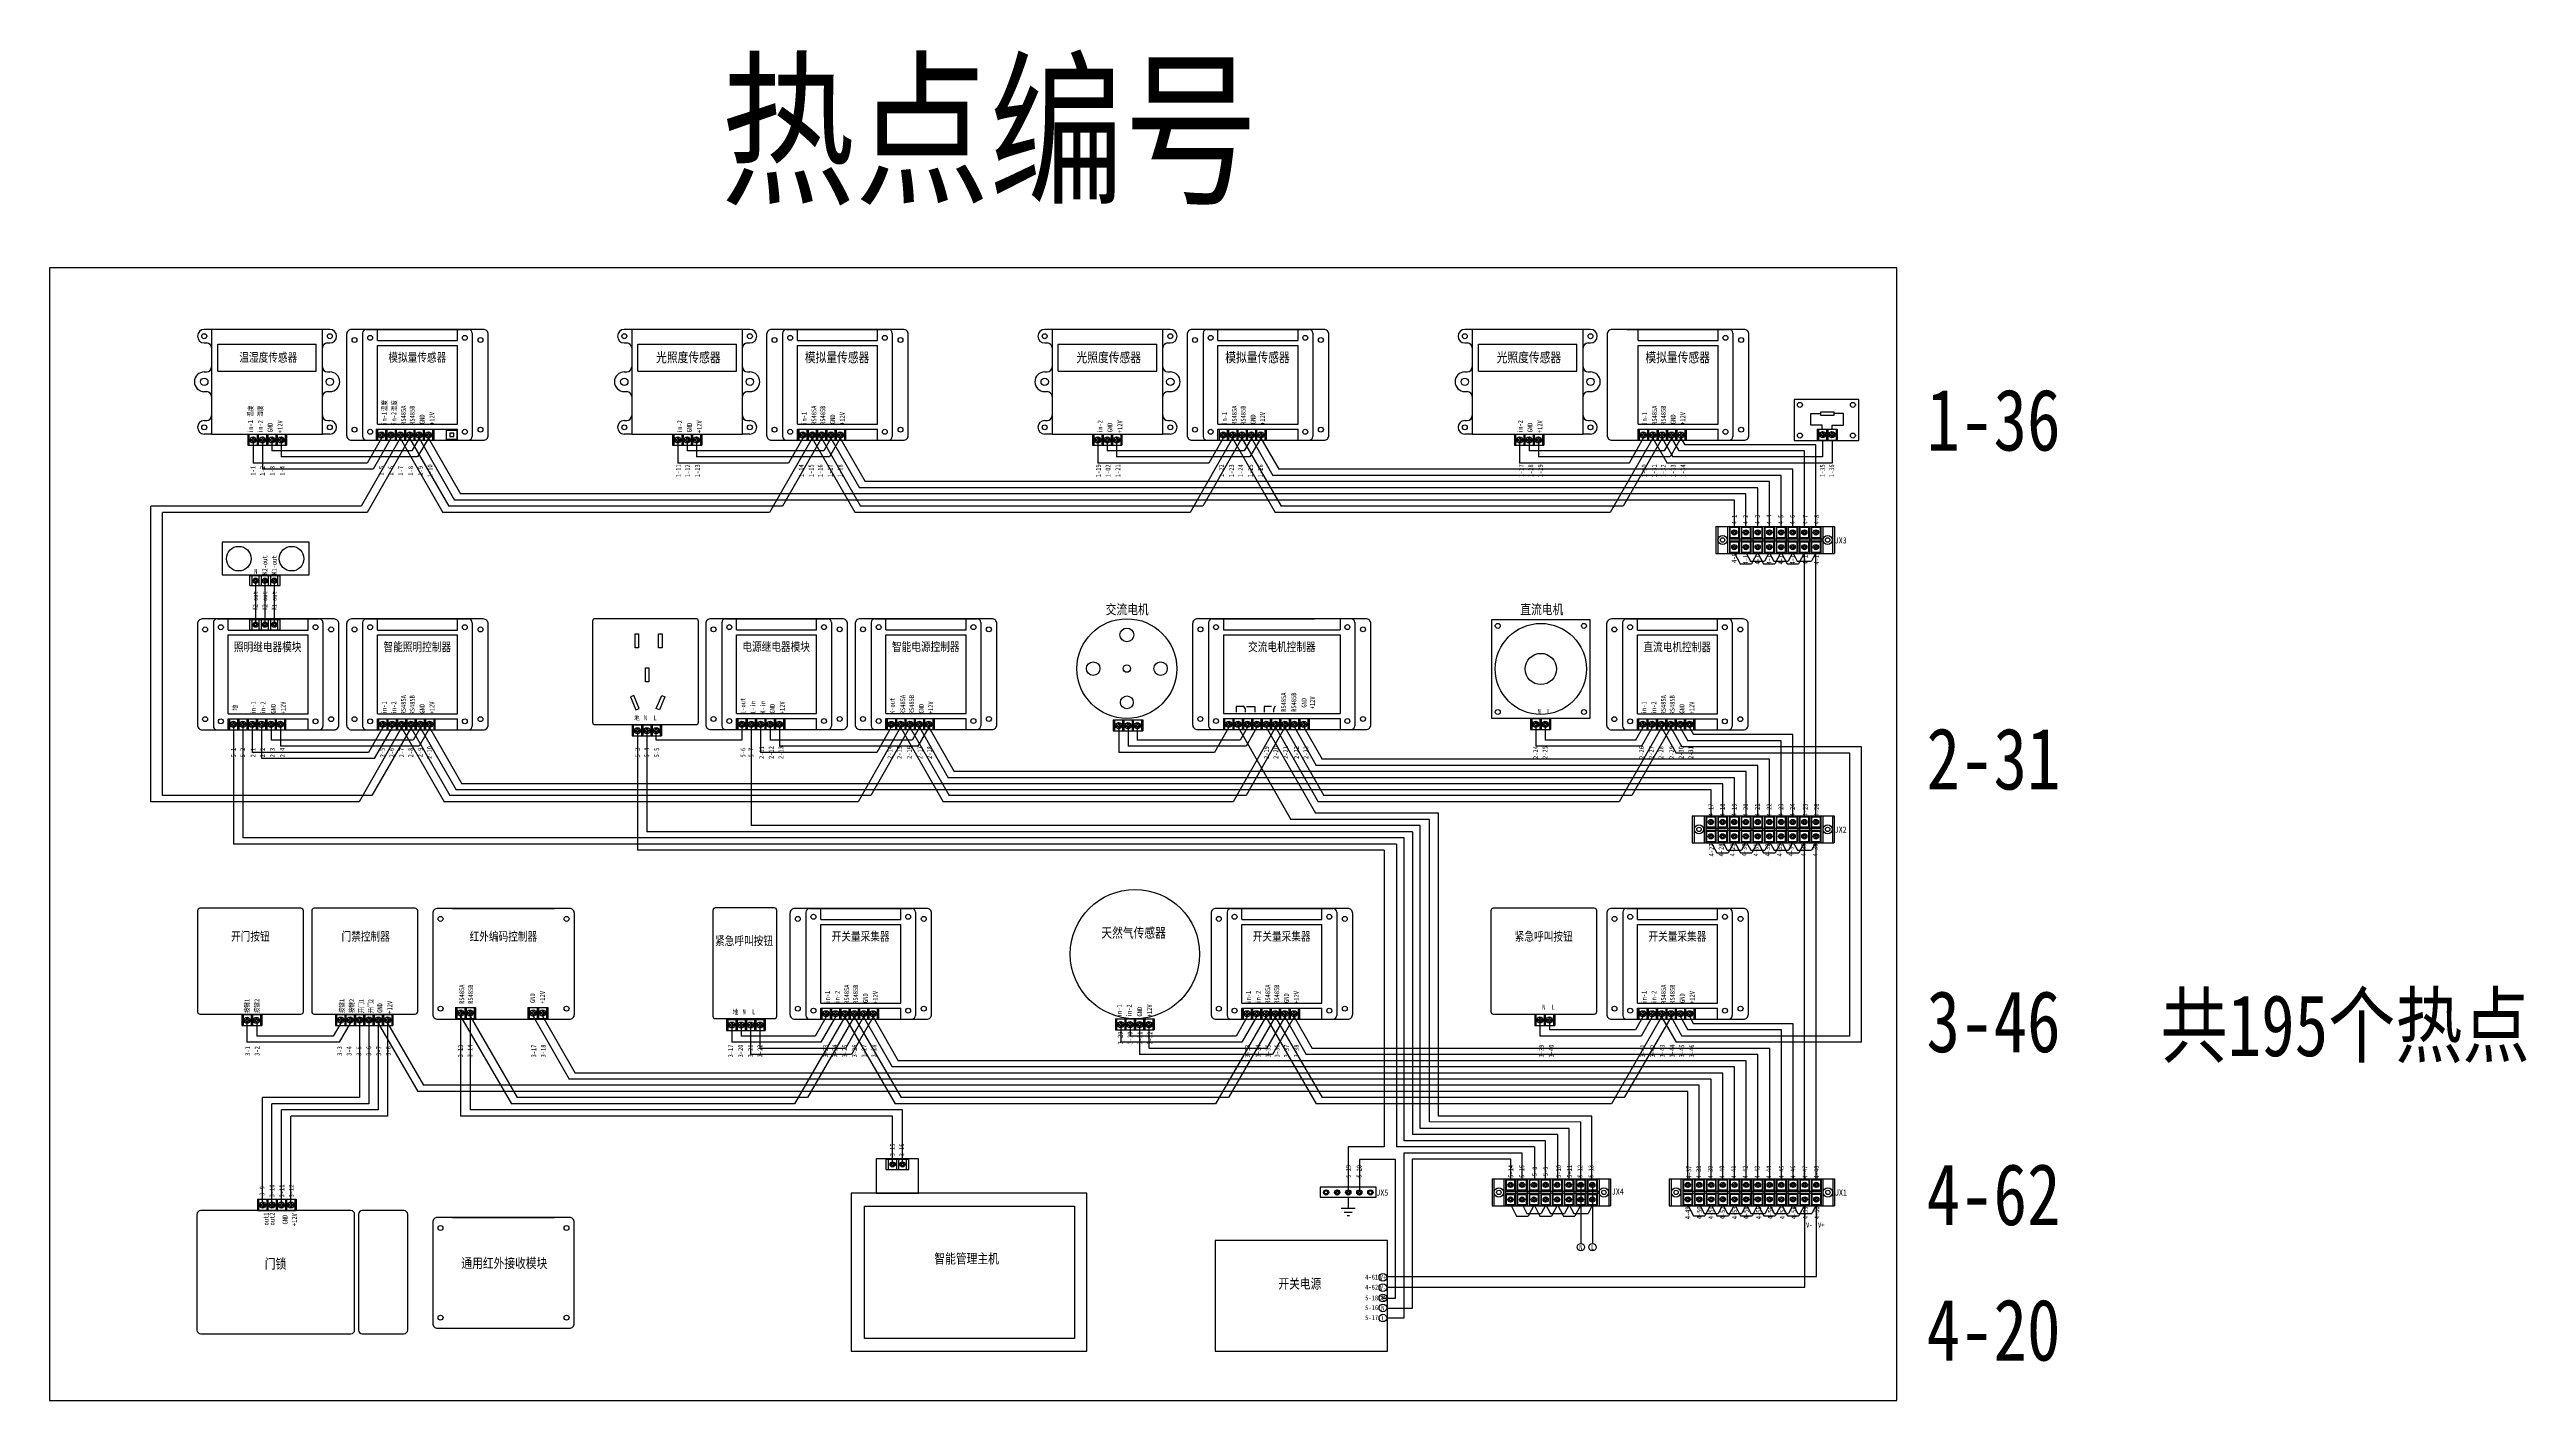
# Model space of a CAD drawing. Extents: x 1266371 to 2543862, y 307832 to 617203.
# Drawn here: x 1273977 to 1275989, y 308114 to 309211 of the extents above; entities that cross this region are included whole.
import ezdxf
from ezdxf.enums import TextEntityAlignment as Align

# ---------------------------------------------------------------- set-up
doc = ezdxf.new("R2010")
doc.units = 0
doc.header["$LTSCALE"] = 1000
doc.header["$MEASUREMENT"] = 0
doc.layers.get('0').update_dxf_attribs({"linetype": 'CONTINUOUS'})
doc.styles.add('-宋体', font='', dxfattribs={"width": 0.8})
doc.styles.get('-宋体').set_extended_font_data('SimSun')

msp = doc.modelspace()

# ---------------------------------------------------------------- linework, layer by layer
for p, q in [((1274109, 308984.1), (1274103, 308984.1)), ((1274205, 308984.1), (1274199, 308984.1)), ((1274231.6, 308981.1), (1274231.6, 308928.6)), ((1274234.6, 308984.1), (1274317.6, 308984.1)), ((1274243.6, 308975.1), (1274243.6, 308984.1)), ((1274308.6, 308975.1), (1274308.6, 308984.1)), ((1274320.6, 308981.1), (1274320.6, 308922.1)), ((1274450.1, 308984.1), (1274444.1, 308984.1)), ((1274546.1, 308984.1), (1274540.1, 308984.1)), ((1274572.7, 308981.1), (1274572.7, 308928.6)), ((1274575.7, 308984.1), (1274658.7, 308984.1)), ((1274584.7, 308975.1), (1274584.7, 308984.1)), ((1274649.7, 308975.1), (1274649.7, 308984.1)), ((1274661.7, 308981.1), (1274661.7, 308922.1)), ((1274791.5, 308984.1), (1274785.5, 308984.1)), ((1274887.5, 308984.1), (1274881.5, 308984.1)), ((1274914.2, 308981.1), (1274914.2, 308928.6)), ((1274917.2, 308984.1), (1275000.2, 308984.1)), ((1274926.2, 308975.1), (1274926.2, 308984.1)), ((1274991.2, 308975.1), (1274991.2, 308984.1)), ((1275003.2, 308981.1), (1275003.2, 308922.1)), ((1275132.7, 308984.1), (1275126.7, 308984.1)), ((1275228.7, 308984.1), (1275222.7, 308984.1)), ((1275258.3, 308984.1), (1275341.3, 308984.1)), ((1275267.3, 308975.1), (1275267.3, 308984.1)), ((1275332.3, 308975.1), (1275332.3, 308984.1)), ((1275344.3, 308981.1), (1275344.3, 308922.1)), ((1274103, 308973.1), (1274105, 308973.1)), ((1274114, 308972.1), (1274194, 308972.1)), ((1274114, 308950.1), (1274114, 308972.1)), ((1274194, 308950.1), (1274194, 308972.1)), ((1274203, 308973.1), (1274205, 308973.1)), ((1274243.6, 308975.1), (1274308.6, 308975.1)), ((1274243.6, 308907.1), (1274243.6, 308971.1)), ((1274243.6, 308971.1), (1274308.6, 308971.1)), ((1274308.6, 308907.1), (1274308.6, 308971.1)), ((1274444.1, 308973.1), (1274446.1, 308973.1)), ((1274455.1, 308972.1), (1274535.1, 308972.1)), ((1274455.1, 308950.1), (1274455.1, 308972.1)), ((1274535.1, 308950.1), (1274535.1, 308972.1)), ((1274544.1, 308973.1), (1274546.1, 308973.1)), ((1274584.7, 308975.1), (1274649.7, 308975.1)), ((1274584.7, 308907.1), (1274584.7, 308971.1)), ((1274584.7, 308971.1), (1274649.7, 308971.1)), ((1274649.7, 308907.1), (1274649.7, 308971.1)), ((1274785.5, 308973.1), (1274787.5, 308973.1)), ((1274796.5, 308972.1), (1274876.5, 308972.1)), ((1274796.5, 308950.1), (1274796.5, 308972.1)), ((1274876.5, 308950.1), (1274876.5, 308972.1)), ((1274885.5, 308973.1), (1274887.5, 308973.1)), ((1274926.2, 308975.1), (1274991.2, 308975.1)), ((1274926.2, 308907.1), (1274926.2, 308971.1)), ((1274926.2, 308971.1), (1274991.2, 308971.1)), ((1274991.2, 308907.1), (1274991.2, 308971.1)), ((1275126.7, 308973.1), (1275128.7, 308973.1)), ((1275137.7, 308972.1), (1275217.7, 308972.1)), ((1275137.7, 308950.1), (1275137.7, 308972.1)), ((1275217.7, 308950.1), (1275217.7, 308972.1)), ((1275226.7, 308973.1), (1275228.7, 308973.1)), ((1275267.3, 308975.1), (1275332.3, 308975.1)), ((1275267.3, 308907.1), (1275267.3, 308971.1)), ((1275267.3, 308971.1), (1275332.3, 308971.1)), ((1275332.3, 308907.1), (1275332.3, 308971.1)), ((1274103, 308949.6), (1274105, 308949.6)), ((1274114, 308950.1), (1274194, 308950.1)), ((1274203, 308949.6), (1274205, 308949.6)), ((1274231.6, 308956.1), (1274231.6, 308897.1)), ((1274320.6, 308955.7), (1274320.6, 308897.1)), ((1274444.1, 308949.6), (1274446.1, 308949.6)), ((1274455.1, 308950.1), (1274535.1, 308950.1)), ((1274544.1, 308949.6), (1274546.1, 308949.6)), ((1274572.7, 308956.1), (1274572.7, 308897.1)), ((1274661.7, 308955.7), (1274661.7, 308897.1)), ((1274785.5, 308949.6), (1274787.5, 308949.6)), ((1274796.5, 308950.1), (1274876.5, 308950.1)), ((1274885.5, 308949.6), (1274887.5, 308949.6)), ((1274914.2, 308956.1), (1274914.2, 308897.1)), ((1275003.2, 308955.7), (1275003.2, 308897.1)), ((1275126.7, 308949.6), (1275128.7, 308949.6)), ((1275137.7, 308950.1), (1275217.7, 308950.1)), ((1275226.7, 308949.6), (1275228.7, 308949.6)), ((1275344.3, 308955.7), (1275344.3, 308897.1)), ((1274103, 308933.6), (1274105, 308933.6)), ((1274203, 308933.6), (1274205, 308933.6)), ((1274444.1, 308933.6), (1274446.1, 308933.6)), ((1274544.1, 308933.6), (1274546.1, 308933.6)), ((1274785.5, 308933.6), (1274787.5, 308933.6)), ((1274885.5, 308933.6), (1274887.5, 308933.6)), ((1275126.7, 308933.6), (1275128.7, 308933.6)), ((1275226.7, 308933.6), (1275228.7, 308933.6)), ((1274103, 308910.1), (1274105, 308910.1)), ((1274109, 308899.1), (1274103, 308899.1)), ((1274138.3, 308899.1), (1274169.8, 308899.1)), ((1274138.3, 308899.1), (1274138.3, 308890.1)), ((1274139.3, 308899.1), (1274139.3, 308890.1)), ((1274142.1, 308896.8), (1274142.1, 308894.8)), ((1274143, 308896.9), (1274143, 308894.8)), ((1274145.9, 308899.1), (1274145.9, 308890.1)), ((1274146.9, 308899.1), (1274146.9, 308890.1)), ((1274149.7, 308896.8), (1274149.7, 308894.8)), ((1274150.6, 308896.9), (1274150.6, 308894.8)), ((1274153.5, 308899.1), (1274153.5, 308890.1)), ((1274154.5, 308899.1), (1274154.5, 308890.1)), ((1274157.4, 308896.8), (1274157.4, 308894.8)), ((1274158.3, 308896.9), (1274158.3, 308894.8)), ((1274161.1, 308899.1), (1274161.1, 308890.1)), ((1274162.1, 308899.1), (1274162.1, 308890.1)), ((1274165, 308896.8), (1274165, 308894.8)), ((1274165.9, 308896.9), (1274165.9, 308894.8)), ((1274168.8, 308899.1), (1274168.8, 308890.1)), ((1274169.8, 308899.1), (1274169.8, 308890.1)), ((1274205, 308899.1), (1274198.9, 308899.1)), ((1274203, 308910.1), (1274205, 308910.1)), ((1274242.6, 308903.1), (1274289.3, 308903.1)), ((1274242.6, 308903.1), (1274242.6, 308894.1)), ((1274243.6, 308907.1), (1274308.6, 308907.1)), ((1274243.6, 308894.1), (1274243.6, 308903.1)), ((1274243.6, 308903.1), (1274308.6, 308903.1)), ((1274243.6, 308903.1), (1274243.6, 308894.1)), ((1274245.5, 308898.8), (1274246.5, 308898.8)), ((1274245.5, 308898), (1274246.5, 308898)), ((1274246.5, 308900.9), (1274246.5, 308898.8)), ((1274246.5, 308898), (1274246.5, 308895.9)), ((1274247.4, 308900.9), (1274247.4, 308898.8)), ((1274247.4, 308898.8), (1274248.4, 308898.8)), ((1274247.4, 308898), (1274247.4, 308895.9)), ((1274247.4, 308898), (1274248.4, 308898)), ((1274250.2, 308903.1), (1274250.2, 308894.1)), ((1274251.2, 308903.1), (1274251.2, 308894.1)), ((1274253.1, 308898.8), (1274254.1, 308898.8)), ((1274253.1, 308898), (1274254.1, 308898)), ((1274254.1, 308900.9), (1274254.1, 308898.8)), ((1274254.1, 308898), (1274254.1, 308895.9)), ((1274255, 308900.9), (1274255, 308898.8)), ((1274255, 308898.8), (1274256, 308898.8)), ((1274255, 308898), (1274255, 308895.9)), ((1274255, 308898), (1274256, 308898)), ((1274257.9, 308903.1), (1274257.9, 308894.1)), ((1274258.9, 308903.1), (1274258.9, 308894.1)), ((1274260.7, 308898.8), (1274261.7, 308898.8)), ((1274260.7, 308898), (1274261.7, 308898)), ((1274261.7, 308900.9), (1274261.7, 308898.8)), ((1274261.7, 308898), (1274261.7, 308895.9)), ((1274262.6, 308900.9), (1274262.6, 308898.8)), ((1274262.6, 308898.8), (1274263.6, 308898.8)), ((1274262.6, 308898), (1274262.6, 308895.9)), ((1274262.6, 308898), (1274263.6, 308898)), ((1274265.5, 308903.1), (1274265.5, 308894.1)), ((1274266.5, 308903.1), (1274266.5, 308894.1)), ((1274268.3, 308898.8), (1274269.3, 308898.8)), ((1274268.3, 308898), (1274269.3, 308898)), ((1274269.3, 308900.9), (1274269.3, 308898.8)), ((1274269.3, 308898), (1274269.3, 308895.9)), ((1274270.2, 308900.9), (1274270.2, 308898.8)), ((1274270.2, 308898.8), (1274271.3, 308898.8)), ((1274270.2, 308898), (1274270.2, 308895.9)), ((1274270.2, 308898), (1274271.3, 308898)), ((1274273.1, 308903.1), (1274273.1, 308894.1)), ((1274274.1, 308903.1), (1274274.1, 308894.1)), ((1274275.9, 308898.8), (1274277, 308898.8)), ((1274275.9, 308898), (1274277, 308898)), ((1274277, 308900.9), (1274277, 308898.8)), ((1274277, 308898), (1274277, 308895.9)), ((1274277.9, 308900.9), (1274277.9, 308898.8)), ((1274277.9, 308898.8), (1274278.9, 308898.8)), ((1274277.9, 308898), (1274277.9, 308895.9)), ((1274277.9, 308898), (1274278.9, 308898)), ((1274280.7, 308903.1), (1274280.7, 308894.1)), ((1274281.7, 308903.1), (1274281.7, 308894.1)), ((1274283.6, 308898.8), (1274284.6, 308898.8)), ((1274283.6, 308898), (1274284.6, 308898)), ((1274284.6, 308900.9), (1274284.6, 308898.8)), ((1274284.6, 308898), (1274284.6, 308895.9)), ((1274285.5, 308900.9), (1274285.5, 308898.8)), ((1274285.5, 308898.8), (1274286.5, 308898.8)), ((1274285.5, 308898), (1274285.5, 308895.9)), ((1274285.5, 308898), (1274286.5, 308898)), ((1274288.3, 308903.1), (1274288.3, 308894.1)), ((1274289.3, 308903.1), (1274289.3, 308894.1)), ((1274308.6, 308894.1), (1274308.6, 308903.1)), ((1274444.1, 308910.1), (1274446.1, 308910.1)), ((1274450.1, 308899.1), (1274444.1, 308899.1)), ((1274483.2, 308899.1), (1274507.1, 308899.1)), ((1274483.2, 308899.1), (1274483.2, 308890.1)), ((1274484.2, 308899.1), (1274484.2, 308890.1)), ((1274487, 308896.8), (1274487, 308894.8)), ((1274487.9, 308896.9), (1274487.9, 308894.8)), ((1274490.8, 308899.1), (1274490.8, 308890.1)), ((1274491.8, 308899.1), (1274491.8, 308890.1)), ((1274494.7, 308896.8), (1274494.7, 308894.8)), ((1274495.6, 308896.9), (1274495.6, 308894.8)), ((1274498.4, 308899.1), (1274498.4, 308890.1)), ((1274499.4, 308899.1), (1274499.4, 308890.1)), ((1274502.3, 308896.8), (1274502.3, 308894.8)), ((1274503.2, 308896.9), (1274503.2, 308894.8)), ((1274506.1, 308899.1), (1274506.1, 308890.1)), ((1274507.1, 308899.1), (1274507.1, 308890.1)), ((1274546.1, 308899.1), (1274540, 308899.1)), ((1274544.1, 308910.1), (1274546.1, 308910.1)), ((1274584.7, 308907.1), (1274649.7, 308907.1)), ((1274584.7, 308894.1), (1274584.7, 308903.1)), ((1274584.7, 308903.1), (1274649.7, 308903.1)), ((1274584.7, 308903.1), (1274623.8, 308903.1)), ((1274584.7, 308903.1), (1274584.7, 308894.1)), ((1274585.7, 308903.1), (1274585.7, 308894.1)), ((1274587.6, 308898.8), (1274588.6, 308898.8)), ((1274587.6, 308898), (1274588.6, 308898)), ((1274588.6, 308900.9), (1274588.6, 308898.8)), ((1274588.6, 308898), (1274588.6, 308895.9)), ((1274589.5, 308900.9), (1274589.5, 308898.8)), ((1274589.5, 308898.8), (1274590.5, 308898.8)), ((1274589.5, 308898), (1274589.5, 308895.9)), ((1274589.5, 308898), (1274590.5, 308898)), ((1274592.3, 308903.1), (1274592.3, 308894.1)), ((1274593.3, 308903.1), (1274593.3, 308894.1)), ((1274595.2, 308898.8), (1274596.2, 308898.8)), ((1274595.2, 308898), (1274596.2, 308898)), ((1274596.2, 308900.9), (1274596.2, 308898.8)), ((1274596.2, 308898), (1274596.2, 308895.9)), ((1274597.1, 308900.9), (1274597.1, 308898.8)), ((1274597.1, 308898.8), (1274598.1, 308898.8)), ((1274597.1, 308898), (1274597.1, 308895.9)), ((1274597.1, 308898), (1274598.1, 308898)), ((1274600, 308903.1), (1274600, 308894.1)), ((1274601, 308903.1), (1274601, 308894.1)), ((1274602.8, 308898.8), (1274603.8, 308898.8)), ((1274602.8, 308898), (1274603.8, 308898)), ((1274603.8, 308900.9), (1274603.8, 308898.8)), ((1274603.8, 308898), (1274603.8, 308895.9)), ((1274604.7, 308900.9), (1274604.7, 308898.8)), ((1274604.7, 308898.8), (1274605.7, 308898.8)), ((1274604.7, 308898), (1274604.7, 308895.9)), ((1274604.7, 308898), (1274605.7, 308898)), ((1274607.6, 308903.1), (1274607.6, 308894.1)), ((1274608.6, 308903.1), (1274608.6, 308894.1)), ((1274610.4, 308898.8), (1274611.4, 308898.8)), ((1274610.4, 308898), (1274611.4, 308898)), ((1274611.4, 308900.9), (1274611.4, 308898.8)), ((1274611.4, 308898), (1274611.4, 308895.9)), ((1274612.3, 308900.9), (1274612.3, 308898.8)), ((1274612.3, 308898.8), (1274613.3, 308898.8)), ((1274612.3, 308898), (1274612.3, 308895.9)), ((1274612.3, 308898), (1274613.4, 308898)), ((1274615.2, 308903.1), (1274615.2, 308894.1)), ((1274616.2, 308903.1), (1274616.2, 308894.1)), ((1274618, 308898.8), (1274619.1, 308898.8)), ((1274618, 308898), (1274619.1, 308898)), ((1274619.1, 308900.9), (1274619.1, 308898.8)), ((1274619.1, 308898), (1274619.1, 308895.9)), ((1274620, 308900.9), (1274620, 308898.8)), ((1274620, 308898.8), (1274621, 308898.8)), ((1274620, 308898), (1274620, 308895.9)), ((1274620, 308898), (1274621, 308898)), ((1274622.8, 308903.1), (1274622.8, 308894.1)), ((1274623.8, 308903.1), (1274623.8, 308894.1)), ((1274649.7, 308894.1), (1274649.7, 308903.1)), ((1274785.5, 308910.1), (1274787.5, 308910.1)), ((1274791.5, 308899.1), (1274785.5, 308899.1)), ((1274824.3, 308899.1), (1274848.2, 308899.1)), ((1274824.3, 308899.1), (1274824.3, 308890.1)), ((1274825.3, 308899.1), (1274825.3, 308890.1)), ((1274828.2, 308896.8), (1274828.2, 308894.8)), ((1274829.1, 308896.9), (1274829.1, 308894.8)), ((1274832, 308899.1), (1274832, 308890.1)), ((1274833, 308899.1), (1274833, 308890.1)), ((1274835.8, 308896.8), (1274835.8, 308894.8)), ((1274836.7, 308896.9), (1274836.7, 308894.8)), ((1274839.6, 308899.1), (1274839.6, 308890.1)), ((1274840.6, 308899.1), (1274840.6, 308890.1)), ((1274843.4, 308896.8), (1274843.4, 308894.8)), ((1274844.3, 308896.9), (1274844.3, 308894.8)), ((1274847.2, 308899.1), (1274847.2, 308890.1)), ((1274848.2, 308899.1), (1274848.2, 308890.1)), ((1274887.5, 308899.1), (1274881.4, 308899.1)), ((1274885.5, 308910.1), (1274887.5, 308910.1)), ((1274926.2, 308907.1), (1274991.2, 308907.1)), ((1274926.2, 308894.1), (1274926.2, 308903.1)), ((1274926.2, 308903.1), (1274991.2, 308903.1)), ((1274926.2, 308894.1), (1274926.2, 308903.1)), ((1274926.2, 308903.1), (1274965.3, 308903.1)), ((1274927.2, 308903.1), (1274927.2, 308894.1)), ((1274929, 308898.8), (1274930, 308898.8)), ((1274929, 308898), (1274930, 308898)), ((1274930, 308900.9), (1274930, 308898.8)), ((1274930, 308898), (1274930, 308895.9)), ((1274930.9, 308900.9), (1274930.9, 308898.8)), ((1274930.9, 308898.8), (1274931.9, 308898.8)), ((1274930.9, 308898), (1274930.9, 308895.9)), ((1274930.9, 308898), (1274931.9, 308898)), ((1274933.8, 308903.1), (1274933.8, 308894.1)), ((1274934.8, 308903.1), (1274934.8, 308894.1)), ((1274936.6, 308898.8), (1274937.6, 308898.8)), ((1274936.6, 308898), (1274937.6, 308898)), ((1274937.6, 308900.9), (1274937.6, 308898.8)), ((1274937.6, 308898), (1274937.6, 308895.9)), ((1274938.5, 308900.9), (1274938.5, 308898.8)), ((1274938.5, 308898.8), (1274939.5, 308898.8)), ((1274938.5, 308898), (1274938.5, 308895.9)), ((1274938.5, 308898), (1274939.6, 308898)), ((1274941.4, 308903.1), (1274941.4, 308894.1)), ((1274942.4, 308903.1), (1274942.4, 308894.1)), ((1274944.2, 308898.8), (1274945.2, 308898.8)), ((1274944.2, 308898), (1274945.2, 308898)), ((1274945.2, 308900.9), (1274945.2, 308898.8)), ((1274945.2, 308898), (1274945.2, 308895.9)), ((1274946.1, 308900.9), (1274946.1, 308898.8)), ((1274946.1, 308898.8), (1274947.2, 308898.8)), ((1274946.1, 308898), (1274946.1, 308895.9)), ((1274946.1, 308898), (1274947.2, 308898)), ((1274949, 308903.1), (1274949, 308894.1)), ((1274950, 308903.1), (1274950, 308894.1)), ((1274951.8, 308898.8), (1274952.9, 308898.8)), ((1274951.8, 308898), (1274952.9, 308898)), ((1274952.9, 308900.9), (1274952.9, 308898.8)), ((1274952.9, 308898), (1274952.9, 308895.9)), ((1274953.8, 308900.9), (1274953.8, 308898.8)), ((1274953.8, 308898.8), (1274954.8, 308898.8)), ((1274953.8, 308898), (1274953.8, 308895.9)), ((1274953.8, 308898), (1274954.8, 308898)), ((1274956.6, 308903.1), (1274956.6, 308894.1)), ((1274957.6, 308903.1), (1274957.6, 308894.1)), ((1274959.5, 308898.8), (1274960.5, 308898.8)), ((1274959.5, 308898), (1274960.5, 308898)), ((1274960.5, 308900.9), (1274960.5, 308898.8)), ((1274960.5, 308898), (1274960.5, 308895.9)), ((1274961.4, 308900.9), (1274961.4, 308898.8)), ((1274961.4, 308898.8), (1274962.4, 308898.8)), ((1274961.4, 308898), (1274961.4, 308895.9)), ((1274961.4, 308898), (1274962.4, 308898)), ((1274964.3, 308903.1), (1274964.3, 308894.1)), ((1274965.3, 308903.1), (1274965.3, 308894.1)), ((1274991.2, 308894.1), (1274991.2, 308903.1)), ((1275126.7, 308910.1), (1275128.7, 308910.1)), ((1275132.7, 308899.1), (1275126.7, 308899.1)), ((1275166.9, 308899.1), (1275190.8, 308899.1)), ((1275166.9, 308899.1), (1275166.9, 308890.1)), ((1275167.9, 308899.1), (1275167.9, 308890.1)), ((1275170.7, 308896.8), (1275170.7, 308894.8)), ((1275171.6, 308896.9), (1275171.6, 308894.8)), ((1275174.5, 308899.1), (1275174.5, 308890.1)), ((1275175.5, 308899.1), (1275175.5, 308890.1)), ((1275178.4, 308896.8), (1275178.4, 308894.8)), ((1275179.3, 308896.9), (1275179.3, 308894.8)), ((1275182.1, 308899.1), (1275182.1, 308890.1)), ((1275183.1, 308899.1), (1275183.1, 308890.1)), ((1275186, 308896.8), (1275186, 308894.8)), ((1275186.9, 308896.9), (1275186.9, 308894.8)), ((1275189.8, 308899.1), (1275189.8, 308890.1)), ((1275190.8, 308899.1), (1275190.8, 308890.1)), ((1275228.7, 308899.1), (1275222.6, 308899.1)), ((1275226.7, 308910.1), (1275228.7, 308910.1)), ((1275267.3, 308907.1), (1275332.3, 308907.1)), ((1275267.3, 308894.1), (1275267.3, 308903.1)), ((1275267.3, 308903.1), (1275332.3, 308903.1)), ((1275267.3, 308894.1), (1275267.3, 308903.1)), ((1275267.3, 308903.1), (1275306.4, 308903.1)), ((1275268.3, 308903.1), (1275268.3, 308894.1)), ((1275270.2, 308898.8), (1275271.2, 308898.8)), ((1275270.2, 308898), (1275271.2, 308898)), ((1275271.2, 308900.9), (1275271.2, 308898.8)), ((1275271.2, 308898), (1275271.2, 308895.9)), ((1275272.1, 308900.9), (1275272.1, 308898.8)), ((1275272.1, 308898.8), (1275273.1, 308898.8)), ((1275272.1, 308898), (1275272.1, 308895.9)), ((1275272.1, 308898), (1275273.1, 308898)), ((1275274.9, 308903.1), (1275274.9, 308894.1)), ((1275275.9, 308903.1), (1275275.9, 308894.1)), ((1275277.8, 308898.8), (1275278.8, 308898.8)), ((1275277.8, 308898), (1275278.8, 308898)), ((1275278.8, 308900.9), (1275278.8, 308898.8)), ((1275278.8, 308898), (1275278.8, 308895.9)), ((1275279.7, 308900.9), (1275279.7, 308898.8)), ((1275279.7, 308898.8), (1275280.7, 308898.8)), ((1275279.7, 308898), (1275279.7, 308895.9)), ((1275279.7, 308898), (1275280.7, 308898)), ((1275282.6, 308903.1), (1275282.6, 308894.1)), ((1275283.6, 308903.1), (1275283.6, 308894.1)), ((1275285.4, 308898.8), (1275286.4, 308898.8)), ((1275285.4, 308898), (1275286.4, 308898)), ((1275286.4, 308900.9), (1275286.4, 308898.8)), ((1275286.4, 308898), (1275286.4, 308895.9)), ((1275287.3, 308900.9), (1275287.3, 308898.8)), ((1275287.3, 308898.8), (1275288.3, 308898.8)), ((1275287.3, 308898), (1275287.3, 308895.9)), ((1275287.3, 308898), (1275288.3, 308898)), ((1275290.2, 308903.1), (1275290.2, 308894.1)), ((1275291.2, 308903.1), (1275291.2, 308894.1)), ((1275293, 308898.8), (1275294, 308898.8)), ((1275293, 308898), (1275294, 308898)), ((1275294, 308900.9), (1275294, 308898.8)), ((1275294, 308898), (1275294, 308895.9)), ((1275294.9, 308900.9), (1275294.9, 308898.8)), ((1275294.9, 308898.8), (1275295.9, 308898.8)), ((1275294.9, 308898), (1275294.9, 308895.9)), ((1275294.9, 308898), (1275296, 308898)), ((1275297.8, 308903.1), (1275297.8, 308894.1)), ((1275298.8, 308903.1), (1275298.8, 308894.1)), ((1275300.6, 308898.8), (1275301.7, 308898.8)), ((1275300.6, 308898), (1275301.7, 308898)), ((1275301.7, 308900.9), (1275301.7, 308898.8)), ((1275301.7, 308898), (1275301.7, 308895.9)), ((1275302.5, 308900.9), (1275302.5, 308898.8)), ((1275302.5, 308898.8), (1275303.6, 308898.8)), ((1275302.5, 308898), (1275302.5, 308895.9)), ((1275302.5, 308898), (1275303.6, 308898)), ((1275305.4, 308903.1), (1275305.4, 308894.1)), ((1275306.4, 308903.1), (1275306.4, 308894.1)), ((1275332.3, 308894.1), (1275332.3, 308903.1)), ((1275407.7, 308906.3), (1275407.7, 308915.7)), ((1275407.7, 308915.7), (1275415.4, 308915.7)), ((1275416.9, 308906.3), (1275407.7, 308906.3)), ((1275412.9, 308903.2), (1275429.1, 308903.2)), ((1275412.9, 308903.2), (1275412.9, 308894.2)), ((1275413.9, 308903.2), (1275413.9, 308894.2)), ((1275415.7, 308899), (1275416.8, 308899)), ((1275415.7, 308898.2), (1275416.8, 308898.2)), ((1275416.8, 308901), (1275416.8, 308899)), ((1275416.8, 308898.2), (1275416.8, 308896.1)), ((1275416.9, 308903.2), (1275416.9, 308906.3)), ((1275417.7, 308901), (1275417.7, 308899)), ((1275417.7, 308899), (1275418.7, 308899)), ((1275417.7, 308898.2), (1275417.7, 308896.1)), ((1275417.7, 308898.2), (1275418.7, 308898.2)), ((1275420.5, 308903.2), (1275420.5, 308894.2)), ((1275421.5, 308903.2), (1275421.5, 308894.2)), ((1275423.4, 308899), (1275424.4, 308899)), ((1275423.4, 308898.2), (1275424.4, 308898.2)), ((1275424.4, 308901), (1275424.4, 308899)), ((1275424.4, 308898.2), (1275424.4, 308896.1)), ((1275425.1, 308903.2), (1275425.1, 308906.3)), ((1275425.1, 308906.3), (1275434.3, 308906.3)), ((1275425.3, 308901), (1275425.3, 308899)), ((1275425.3, 308899), (1275426.3, 308899)), ((1275425.3, 308898.2), (1275425.3, 308896.1)), ((1275425.3, 308898.2), (1275426.3, 308898.2)), ((1275434.3, 308915.7), (1275426.6, 308915.7)), ((1275428.1, 308903.2), (1275428.1, 308894.2)), ((1275429.1, 308903.2), (1275429.1, 308894.2)), ((1275434.3, 308906.3), (1275434.3, 308915.7)), ((1274138.3, 308890.1), (1274169.8, 308890.1)), ((1274141.1, 308894.8), (1274142.1, 308894.8)), ((1274141.1, 308894), (1274142.1, 308894)), ((1274142.1, 308894), (1274142.1, 308891.9)), ((1274143, 308894.8), (1274144, 308894.8)), ((1274143, 308894), (1274143, 308891.9)), ((1274143, 308894), (1274144.1, 308894)), ((1274148.7, 308894.8), (1274149.7, 308894.8)), ((1274148.7, 308894), (1274149.7, 308894)), ((1274149.7, 308894), (1274149.7, 308891.9)), ((1274150.6, 308894.8), (1274151.7, 308894.8)), ((1274150.6, 308894), (1274150.6, 308891.9)), ((1274150.6, 308894), (1274151.7, 308894)), ((1274156.3, 308894.8), (1274157.4, 308894.8)), ((1274156.3, 308894), (1274157.4, 308894)), ((1274157.4, 308894), (1274157.4, 308891.9)), ((1274158.3, 308894.8), (1274159.3, 308894.8)), ((1274158.3, 308894), (1274158.3, 308891.9)), ((1274158.3, 308894), (1274159.3, 308894)), ((1274164, 308894.8), (1274165, 308894.8)), ((1274164, 308894), (1274165, 308894)), ((1274165, 308894), (1274165, 308891.9)), ((1274165.9, 308894.8), (1274166.9, 308894.8)), ((1274165.9, 308894), (1274165.9, 308891.9)), ((1274165.9, 308894), (1274166.9, 308894)), ((1274234.6, 308894.1), (1274317.6, 308894.1)), ((1274242.6, 308894.1), (1274289.3, 308894.1)), ((1274483.2, 308890.1), (1274507.1, 308890.1)), ((1274486, 308894.8), (1274487, 308894.8)), ((1274486, 308894), (1274487, 308894)), ((1274487, 308894), (1274487, 308891.9)), ((1274487.9, 308894.8), (1274489, 308894.8)), ((1274487.9, 308894), (1274487.9, 308891.9)), ((1274487.9, 308894), (1274489, 308894)), ((1274493.6, 308894.8), (1274494.7, 308894.8)), ((1274493.6, 308894), (1274494.7, 308894)), ((1274494.7, 308894), (1274494.7, 308891.9)), ((1274495.6, 308894.8), (1274496.6, 308894.8)), ((1274495.6, 308894), (1274495.6, 308891.9)), ((1274495.6, 308894), (1274496.6, 308894)), ((1274501.3, 308894.8), (1274502.3, 308894.8)), ((1274501.3, 308894), (1274502.3, 308894)), ((1274502.3, 308894), (1274502.3, 308891.9)), ((1274503.2, 308894.8), (1274504.2, 308894.8)), ((1274503.2, 308894), (1274503.2, 308891.9)), ((1274503.2, 308894), (1274504.2, 308894)), ((1274575.7, 308894.1), (1274658.7, 308894.1)), ((1274584.7, 308894.1), (1274623.8, 308894.1)), ((1274824.3, 308890.1), (1274848.2, 308890.1)), ((1274827.2, 308894.8), (1274828.2, 308894.8)), ((1274827.2, 308894), (1274828.2, 308894)), ((1274828.2, 308894), (1274828.2, 308891.9)), ((1274829.1, 308894.8), (1274830.1, 308894.8)), ((1274829.1, 308894), (1274829.1, 308891.9)), ((1274829.1, 308894), (1274830.1, 308894)), ((1274834.8, 308894.8), (1274835.8, 308894.8)), ((1274834.8, 308894), (1274835.8, 308894)), ((1274835.8, 308894), (1274835.8, 308891.9)), ((1274836.7, 308894.8), (1274837.7, 308894.8)), ((1274836.7, 308894), (1274836.7, 308891.9)), ((1274836.7, 308894), (1274837.7, 308894)), ((1274842.4, 308894.8), (1274843.4, 308894.8)), ((1274842.4, 308894), (1274843.4, 308894)), ((1274843.4, 308894), (1274843.4, 308891.9)), ((1274844.3, 308894.8), (1274845.3, 308894.8)), ((1274844.3, 308894), (1274844.3, 308891.9)), ((1274844.3, 308894), (1274845.4, 308894)), ((1274917.2, 308894.1), (1275000.2, 308894.1)), ((1274926.2, 308894.1), (1274965.3, 308894.1)), ((1275166.9, 308890.1), (1275190.8, 308890.1)), ((1275169.7, 308894.8), (1275170.7, 308894.8)), ((1275169.7, 308894), (1275170.7, 308894)), ((1275170.7, 308894), (1275170.7, 308891.9)), ((1275171.6, 308894.8), (1275172.7, 308894.8)), ((1275171.6, 308894), (1275171.6, 308891.9)), ((1275171.6, 308894), (1275172.7, 308894)), ((1275177.3, 308894), (1275178.4, 308894)), ((1275177.4, 308894.8), (1275178.4, 308894.8)), ((1275178.4, 308894), (1275178.4, 308891.9)), ((1275179.3, 308894.8), (1275180.3, 308894.8)), ((1275179.3, 308894), (1275179.3, 308891.9)), ((1275179.3, 308894), (1275180.3, 308894)), ((1275185, 308894.8), (1275186, 308894.8)), ((1275185, 308894), (1275186, 308894)), ((1275186, 308894), (1275186, 308891.9)), ((1275186.9, 308894.8), (1275187.9, 308894.8)), ((1275186.9, 308894), (1275186.9, 308891.9)), ((1275186.9, 308894), (1275187.9, 308894)), ((1275258.3, 308894.1), (1275341.3, 308894.1)), ((1275267.3, 308894.1), (1275306.4, 308894.1)), ((1275412.9, 308894.2), (1275429.1, 308894.2)), ((1275330.5, 308824.1), (1275426.8, 308824.1)), ((1275330.5, 308824.1), (1275330.5, 308802.2)), ((1275332, 308824.1), (1275332, 308802.2)), ((1275340, 308824.1), (1275340, 308802.2)), ((1275341.5, 308824.1), (1275341.5, 308802.2)), ((1275344.5, 308819.6), (1275345, 308819.6)), ((1275344.5, 308818.8), (1275345, 308818.8)), ((1275345, 308821.2), (1275345, 308819.6)), ((1275345, 308818.8), (1275345, 308817.1)), ((1275345.9, 308821.2), (1275345.9, 308819.6)), ((1275345.9, 308819.6), (1275346.4, 308819.6)), ((1275345.9, 308818.8), (1275345.9, 308817.1)), ((1275345.9, 308818.8), (1275346.5, 308818.8)), ((1275349.5, 308824.1), (1275349.5, 308802.2)), ((1275351, 308824.1), (1275351, 308802.2)), ((1275353.9, 308819.6), (1275354.4, 308819.6)), ((1275353.9, 308818.8), (1275354.4, 308818.8)), ((1275354.4, 308821.2), (1275354.4, 308819.6)), ((1275354.4, 308818.8), (1275354.4, 308817.1)), ((1275355.3, 308821.2), (1275355.3, 308819.6)), ((1275355.3, 308819.6), (1275355.9, 308819.6)), ((1275355.3, 308818.8), (1275355.3, 308817.1)), ((1275355.3, 308818.8), (1275355.9, 308818.8)), ((1275359, 308824.1), (1275359, 308802.2)), ((1275360.5, 308824.1), (1275360.5, 308802.2)), ((1275363.5, 308819.6), (1275364, 308819.6)), ((1275363.5, 308818.8), (1275364, 308818.8)), ((1275364, 308821.2), (1275364, 308819.6)), ((1275364, 308818.8), (1275364, 308817.1)), ((1275364.9, 308821.2), (1275364.9, 308819.6)), ((1275364.9, 308819.6), (1275365.4, 308819.6)), ((1275364.9, 308818.8), (1275364.9, 308817.1)), ((1275364.9, 308818.8), (1275365.4, 308818.8)), ((1275368.5, 308824.1), (1275368.5, 308802.2)), ((1275370, 308824.1), (1275370, 308802.2)), ((1275373, 308819.6), (1275373.5, 308819.6)), ((1275373, 308818.8), (1275373.5, 308818.8)), ((1275373.5, 308821.2), (1275373.5, 308819.6)), ((1275373.5, 308818.8), (1275373.5, 308817.1)), ((1275374.4, 308821.2), (1275374.4, 308819.6)), ((1275374.4, 308819.6), (1275374.9, 308819.6)), ((1275374.4, 308818.8), (1275374.4, 308817.1)), ((1275374.4, 308818.8), (1275375, 308818.8)), ((1275378, 308824.1), (1275378, 308802.2)), ((1275379.5, 308824.1), (1275379.5, 308802.2)), ((1275382.5, 308819.6), (1275383, 308819.6)), ((1275382.5, 308818.8), (1275383, 308818.8)), ((1275383, 308821.2), (1275383, 308819.6)), ((1275383, 308818.8), (1275383, 308817.1)), ((1275383.9, 308821.2), (1275383.9, 308819.6)), ((1275383.9, 308819.6), (1275384.4, 308819.6)), ((1275383.9, 308818.8), (1275383.9, 308817.1)), ((1275383.9, 308818.8), (1275384.4, 308818.8)), ((1275387.5, 308824.1), (1275387.5, 308802.2)), ((1275389, 308824.1), (1275389, 308802.2)), ((1275392, 308819.6), (1275392.5, 308819.6)), ((1275392, 308818.8), (1275392.5, 308818.8)), ((1275392.5, 308821.2), (1275392.5, 308819.6)), ((1275392.5, 308818.8), (1275392.5, 308817.1)), ((1275393.4, 308821.2), (1275393.4, 308819.6)), ((1275393.4, 308819.6), (1275393.9, 308819.6)), ((1275393.4, 308818.8), (1275393.4, 308817.1)), ((1275393.4, 308818.8), (1275393.9, 308818.8)), ((1275397, 308824.1), (1275397, 308802.2)), ((1275398.5, 308824.1), (1275398.5, 308802.2)), ((1275401.4, 308819.6), (1275402, 308819.6)), ((1275401.4, 308818.8), (1275402, 308818.8)), ((1275402, 308821.2), (1275402, 308819.6)), ((1275402, 308818.8), (1275402, 308817.1)), ((1275402.9, 308821.2), (1275402.9, 308819.6)), ((1275402.9, 308819.6), (1275403.4, 308819.6)), ((1275402.9, 308818.8), (1275402.9, 308817.1)), ((1275402.9, 308818.8), (1275403.4, 308818.8)), ((1275406.5, 308824.1), (1275406.5, 308802.2)), ((1275408, 308824.1), (1275408, 308802.2)), ((1275410.9, 308819.6), (1275411.4, 308819.6)), ((1275410.9, 308818.8), (1275411.4, 308818.8)), ((1275411.4, 308821.2), (1275411.4, 308819.6)), ((1275411.4, 308818.8), (1275411.4, 308817.1)), ((1275412.3, 308821.2), (1275412.3, 308819.6)), ((1275412.3, 308819.6), (1275412.8, 308819.6)), ((1275412.3, 308818.8), (1275412.3, 308817.1)), ((1275412.3, 308818.8), (1275412.8, 308818.8)), ((1275415.9, 308824.1), (1275415.9, 308802.2)), ((1275417.4, 308824.1), (1275417.4, 308802.2)), ((1275425.3, 308824.1), (1275425.3, 308802.2)), ((1275426.8, 308824.1), (1275426.8, 308802.2)), ((1275330.5, 308802.1), (1275426.8, 308802.2)), ((1275341.5, 308814.1), (1275417.4, 308814.1)), ((1275341.5, 308812.4), (1275417.4, 308812.4)), ((1275344.5, 308807.7), (1275345, 308807.7)), ((1275344.5, 308806.9), (1275345, 308806.9)), ((1275345, 308809.4), (1275345, 308807.7)), ((1275345, 308806.9), (1275345, 308805.2)), ((1275345.9, 308809.4), (1275345.9, 308807.7)), ((1275345.9, 308807.7), (1275346.4, 308807.7)), ((1275345.9, 308806.9), (1275345.9, 308805.2)), ((1275345.9, 308806.9), (1275346.5, 308806.9)), ((1275353.9, 308807.7), (1275354.4, 308807.7)), ((1275353.9, 308806.9), (1275354.4, 308806.9)), ((1275354.4, 308809.4), (1275354.4, 308807.7)), ((1275354.4, 308806.9), (1275354.4, 308805.2)), ((1275355.3, 308809.4), (1275355.3, 308807.7)), ((1275355.3, 308807.7), (1275355.9, 308807.7)), ((1275355.3, 308806.9), (1275355.3, 308805.2)), ((1275355.3, 308806.9), (1275355.9, 308806.9)), ((1275363.5, 308807.7), (1275364, 308807.7)), ((1275363.5, 308806.9), (1275364, 308806.9)), ((1275364, 308809.4), (1275364, 308807.7)), ((1275364, 308806.9), (1275364, 308805.2)), ((1275364.9, 308809.4), (1275364.9, 308807.7)), ((1275364.9, 308807.7), (1275365.4, 308807.7)), ((1275364.9, 308806.9), (1275364.9, 308805.2)), ((1275364.9, 308806.9), (1275365.4, 308806.9)), ((1275373, 308807.7), (1275373.5, 308807.7)), ((1275373, 308806.9), (1275373.5, 308806.9)), ((1275373.5, 308809.4), (1275373.5, 308807.7)), ((1275373.5, 308806.9), (1275373.5, 308805.2)), ((1275374.4, 308809.4), (1275374.4, 308807.7)), ((1275374.4, 308807.7), (1275374.9, 308807.7)), ((1275374.4, 308806.9), (1275374.4, 308805.2)), ((1275374.4, 308806.9), (1275375, 308806.9)), ((1275382.5, 308807.7), (1275383, 308807.7)), ((1275382.5, 308806.9), (1275383, 308806.9)), ((1275383, 308809.4), (1275383, 308807.7)), ((1275383, 308806.9), (1275383, 308805.2)), ((1275383.9, 308809.4), (1275383.9, 308807.7)), ((1275383.9, 308807.7), (1275384.4, 308807.7)), ((1275383.9, 308806.9), (1275383.9, 308805.2)), ((1275383.9, 308806.9), (1275384.4, 308806.9)), ((1275392, 308807.7), (1275392.5, 308807.7)), ((1275392, 308806.9), (1275392.5, 308806.9)), ((1275392.5, 308809.4), (1275392.5, 308807.7)), ((1275392.5, 308806.9), (1275392.5, 308805.2)), ((1275393.4, 308809.4), (1275393.4, 308807.7)), ((1275393.4, 308807.7), (1275393.9, 308807.7)), ((1275393.4, 308806.9), (1275393.4, 308805.2)), ((1275393.4, 308806.9), (1275393.9, 308806.9)), ((1275401.4, 308807.7), (1275402, 308807.7)), ((1275401.4, 308806.9), (1275402, 308806.9)), ((1275402, 308809.4), (1275402, 308807.7)), ((1275402, 308806.9), (1275402, 308805.2)), ((1275402.9, 308809.4), (1275402.9, 308807.7)), ((1275402.9, 308807.7), (1275403.4, 308807.7)), ((1275402.9, 308806.9), (1275402.9, 308805.2)), ((1275402.9, 308806.9), (1275403.4, 308806.9)), ((1275410.9, 308807.7), (1275411.4, 308807.7)), ((1275410.9, 308806.9), (1275411.4, 308806.9)), ((1275411.4, 308809.4), (1275411.4, 308807.7)), ((1275411.4, 308806.9), (1275411.4, 308805.2)), ((1275412.3, 308809.4), (1275412.3, 308807.7)), ((1275412.3, 308807.7), (1275412.8, 308807.7)), ((1275412.3, 308806.9), (1275412.3, 308805.2)), ((1275412.3, 308806.9), (1275412.8, 308806.9)), ((1274140, 308776.1), (1274140, 308784.2)), ((1274140, 308784.2), (1274164.6, 308784.2)), ((1274140, 308776.1), (1274164.6, 308776.1)), ((1274141.8, 308776.1), (1274141.8, 308784.2)), ((1274143.7, 308780.5), (1274144.2, 308780.5)), ((1274143.7, 308779.8), (1274144.2, 308779.8)), ((1274144.2, 308782.2), (1274144.2, 308780.5)), ((1274144.2, 308779.8), (1274144.2, 308778.1)), ((1274144.7, 308778), (1274144.7, 308746.5)), ((1274145.1, 308782.2), (1274145.1, 308780.5)), ((1274145.1, 308780.5), (1274145.6, 308780.5)), ((1274145.1, 308779.8), (1274145.1, 308778.1)), ((1274145.1, 308779.8), (1274145.6, 308779.8)), ((1274147.6, 308776.1), (1274147.6, 308784.2)), ((1274149.4, 308776.1), (1274149.4, 308784.2)), ((1274151.3, 308780.5), (1274151.9, 308780.5)), ((1274151.3, 308779.8), (1274151.9, 308779.8)), ((1274151.9, 308782.2), (1274151.9, 308780.5)), ((1274151.9, 308779.8), (1274151.9, 308778.1)), ((1274152.3, 308778), (1274152.3, 308746.5)), ((1274152.8, 308782.2), (1274152.8, 308780.5)), ((1274152.8, 308780.5), (1274153.3, 308780.5)), ((1274152.8, 308779.8), (1274152.8, 308778.1)), ((1274152.8, 308779.8), (1274153.3, 308779.8)), ((1274155.2, 308776.1), (1274155.2, 308784.2)), ((1274157, 308776.1), (1274157, 308784.2)), ((1274159, 308780.5), (1274159.5, 308780.5)), ((1274159, 308779.8), (1274159.5, 308779.8)), ((1274159.5, 308782.2), (1274159.5, 308780.5)), ((1274159.5, 308779.8), (1274159.5, 308778.1)), ((1274159.9, 308778), (1274159.9, 308746.5)), ((1274160.4, 308782.2), (1274160.4, 308780.5)), ((1274160.4, 308780.5), (1274160.9, 308780.5)), ((1274160.4, 308779.8), (1274160.4, 308778.1)), ((1274160.4, 308779.8), (1274160.9, 308779.8)), ((1274162.8, 308776.1), (1274162.8, 308784.2)), ((1274164.6, 308776.1), (1274164.6, 308784.2)), ((1274110.4, 308745.9), (1274110.4, 308693.5)), ((1274113.4, 308748.9), (1274196.4, 308748.9)), ((1274122.4, 308739.9), (1274122.4, 308748.9)), ((1274122.4, 308739.9), (1274187.4, 308739.9)), ((1274122.4, 308671.9), (1274122.4, 308735.9)), ((1274122.4, 308735.9), (1274187.4, 308735.9)), ((1274140, 308740.2), (1274140, 308748.4)), ((1274140, 308748.4), (1274164.6, 308748.4)), ((1274140, 308740.2), (1274164.6, 308740.2)), ((1274141.8, 308740.2), (1274141.8, 308748.4)), ((1274143.7, 308744.7), (1274144.2, 308744.7)), ((1274143.7, 308744), (1274144.2, 308744)), ((1274144.2, 308746.4), (1274144.2, 308744.7)), ((1274144.2, 308744), (1274144.2, 308742.2)), ((1274145.1, 308746.4), (1274145.1, 308744.7)), ((1274145.1, 308744.7), (1274145.6, 308744.7)), ((1274145.1, 308744), (1274145.1, 308742.2)), ((1274145.1, 308744), (1274145.6, 308744)), ((1274147.6, 308740.2), (1274147.6, 308748.4)), ((1274149.4, 308740.2), (1274149.4, 308748.4)), ((1274151.3, 308744.7), (1274151.9, 308744.7)), ((1274151.3, 308744), (1274151.9, 308744)), ((1274151.9, 308746.4), (1274151.9, 308744.7)), ((1274151.9, 308744), (1274151.9, 308742.2)), ((1274152.8, 308746.4), (1274152.8, 308744.7)), ((1274152.8, 308744.7), (1274153.3, 308744.7)), ((1274152.8, 308744), (1274152.8, 308742.2)), ((1274152.8, 308744), (1274153.3, 308744)), ((1274155.2, 308740.2), (1274155.2, 308748.4)), ((1274157, 308740.2), (1274157, 308748.4)), ((1274159, 308744.7), (1274159.5, 308744.7)), ((1274159, 308744), (1274159.5, 308744)), ((1274159.5, 308746.4), (1274159.5, 308744.7)), ((1274159.5, 308744), (1274159.5, 308742.2)), ((1274160.4, 308746.4), (1274160.4, 308744.7)), ((1274160.4, 308744.7), (1274160.9, 308744.7)), ((1274160.4, 308744), (1274160.4, 308742.2)), ((1274160.4, 308744), (1274160.9, 308744)), ((1274162.8, 308740.2), (1274162.8, 308748.4)), ((1274164.6, 308740.2), (1274164.6, 308748.4)), ((1274187.4, 308739.9), (1274187.4, 308748.9)), ((1274187.4, 308671.9), (1274187.4, 308735.9)), ((1274199.4, 308745.9), (1274199.4, 308686.9)), ((1274231.6, 308745.9), (1274231.6, 308693.5)), ((1274234.6, 308748.9), (1274317.6, 308748.9)), ((1274243.6, 308739.9), (1274243.6, 308748.9)), ((1274243.6, 308739.9), (1274308.6, 308739.9)), ((1274243.6, 308671.9), (1274243.6, 308735.9)), ((1274243.6, 308735.9), (1274308.6, 308735.9)), ((1274308.6, 308739.9), (1274308.6, 308748.9)), ((1274308.6, 308671.9), (1274308.6, 308735.9)), ((1274320.6, 308745.9), (1274320.6, 308686.9)), ((1274523.3, 308746.1), (1274523.3, 308693.6)), ((1274526.3, 308749.1), (1274609.3, 308749.1)), ((1274535.3, 308740.1), (1274535.3, 308749.1)), ((1274535.3, 308740.1), (1274600.3, 308740.1)), ((1274535.3, 308672.1), (1274535.3, 308736.1)), ((1274535.3, 308736.1), (1274600.3, 308736.1)), ((1274600.3, 308740.1), (1274600.3, 308749.1)), ((1274600.3, 308672.1), (1274600.3, 308736.1)), ((1274612.3, 308746.1), (1274612.3, 308687.1)), ((1274644.6, 308746.1), (1274644.6, 308693.6)), ((1274647.6, 308749.1), (1274730.6, 308749.1)), ((1274656.6, 308740.1), (1274656.6, 308749.1)), ((1274656.6, 308740.1), (1274721.6, 308740.1)), ((1274656.6, 308672.1), (1274656.6, 308736.1)), ((1274656.6, 308736.1), (1274721.6, 308736.1)), ((1274721.6, 308740.1), (1274721.6, 308749.1)), ((1274721.6, 308672.1), (1274721.6, 308736.1)), ((1274733.6, 308746.1), (1274733.6, 308687.1)), ((1274918.6, 308746.1), (1274918.6, 308693.6)), ((1274921.6, 308749.1), (1275004.6, 308749.1)), ((1274930.6, 308749.1), (1274930.6, 308740)), ((1274930.6, 308740), (1275025.3, 308740)), ((1274930.6, 308736), (1274930.6, 308672)), ((1274930.6, 308736), (1275025.3, 308736)), ((1275025.3, 308749.1), (1275025.3, 308740)), ((1275025.3, 308736), (1275025.3, 308672)), ((1275037.3, 308746.1), (1275037.3, 308687.1)), ((1275254.8, 308745.9), (1275254.8, 308693.5)), ((1275257.8, 308748.9), (1275340.8, 308748.9)), ((1275266.8, 308739.9), (1275266.8, 308748.9)), ((1275266.8, 308739.9), (1275331.8, 308739.9)), ((1275266.8, 308671.9), (1275266.8, 308735.9)), ((1275266.8, 308735.9), (1275331.8, 308735.9)), ((1275331.8, 308739.9), (1275331.8, 308748.9)), ((1275331.8, 308671.9), (1275331.8, 308735.9)), ((1275343.8, 308745.9), (1275343.8, 308686.9)), ((1274110.4, 308721), (1274110.4, 308661.9)), ((1274199.4, 308720.5), (1274199.4, 308661.9)), ((1274231.6, 308721), (1274231.6, 308661.9)), ((1274320.6, 308720.5), (1274320.6, 308661.9)), ((1274523.3, 308721.1), (1274523.3, 308662.1)), ((1274612.3, 308720.7), (1274612.3, 308662.1)), ((1274644.6, 308721.1), (1274644.6, 308662.1)), ((1274733.6, 308720.7), (1274733.6, 308662.1)), ((1274918.6, 308721.1), (1274918.6, 308662.1)), ((1275037.3, 308720.7), (1275037.3, 308662.1)), ((1275254.8, 308721), (1275254.8, 308661.9)), ((1275343.8, 308720.5), (1275343.8, 308661.9)), ((1274947, 308677.9), (1274941.1, 308677.9)), ((1274941.1, 308677.9), (1274941.1, 308673.2)), ((1274948.5, 308676), (1274947, 308678.3)), ((1274948.5, 308673.2), (1274948.5, 308676)), ((1274949.5, 308677.8), (1274956.1, 308677.8)), ((1274956.1, 308677.8), (1274956.1, 308673.2)), ((1274969.6, 308677.9), (1274963.8, 308677.9)), ((1274963.8, 308677.9), (1274963.8, 308673.2)), ((1274971.5, 308676), (1274972.9, 308678.3)), ((1274971.5, 308673.2), (1274971.5, 308676)), ((1274113.4, 308658.9), (1274196.4, 308658.9)), ((1274122.4, 308671.9), (1274187.4, 308671.9)), ((1274122.4, 308658.9), (1274122.4, 308667.9)), ((1274122.4, 308667.9), (1274187.4, 308667.9)), ((1274122.4, 308667.9), (1274169.1, 308667.9)), ((1274122.4, 308667.9), (1274122.4, 308658.9)), ((1274122.4, 308667.9), (1274169.1, 308667.9)), ((1274122.4, 308667.9), (1274122.4, 308658.9)), ((1274122.4, 308658.9), (1274169.1, 308658.9)), ((1274122.4, 308658.9), (1274169.1, 308658.9)), ((1274123.4, 308667.9), (1274123.4, 308658.9)), ((1274123.4, 308667.9), (1274123.4, 308658.9)), ((1274125.2, 308663.7), (1274126.2, 308663.7)), ((1274125.2, 308663.7), (1274126.2, 308663.7)), ((1274125.2, 308662.9), (1274126.2, 308662.9)), ((1274125.2, 308662.9), (1274126.2, 308662.9)), ((1274126.2, 308665.7), (1274126.2, 308663.7)), ((1274126.2, 308665.7), (1274126.2, 308663.7)), ((1274126.2, 308662.9), (1274126.2, 308660.8)), ((1274126.2, 308662.9), (1274126.2, 308660.8)), ((1274126.7, 308660.7), (1274126.7, 308566.1)), ((1274127.1, 308665.7), (1274127.1, 308663.7)), ((1274127.1, 308665.7), (1274127.1, 308663.7)), ((1274127.1, 308663.7), (1274128.1, 308663.7)), ((1274127.1, 308663.7), (1274128.1, 308663.7)), ((1274127.1, 308662.9), (1274127.1, 308660.8)), ((1274127.1, 308662.9), (1274128.1, 308662.9)), ((1274127.1, 308662.9), (1274127.1, 308660.8)), ((1274127.1, 308662.9), (1274128.1, 308662.9)), ((1274130, 308667.9), (1274130, 308658.9)), ((1274130, 308667.9), (1274130, 308658.9)), ((1274131, 308667.9), (1274131, 308658.9)), ((1274131, 308667.9), (1274131, 308658.9)), ((1274132.8, 308663.7), (1274133.8, 308663.7)), ((1274132.8, 308663.7), (1274133.8, 308663.7)), ((1274132.8, 308662.9), (1274133.8, 308662.9)), ((1274132.8, 308662.9), (1274133.8, 308662.9)), ((1274133.8, 308665.7), (1274133.8, 308663.7)), ((1274133.8, 308665.7), (1274133.8, 308663.7)), ((1274133.8, 308662.9), (1274133.8, 308660.8)), ((1274133.8, 308662.9), (1274133.8, 308660.8)), ((1274134.3, 308660.7), (1274134.3, 308571.1)), ((1274134.7, 308665.7), (1274134.7, 308663.7)), ((1274134.7, 308665.7), (1274134.7, 308663.7)), ((1274134.7, 308663.7), (1274135.7, 308663.7)), ((1274134.7, 308663.7), (1274135.7, 308663.7)), ((1274134.7, 308662.9), (1274134.7, 308660.8)), ((1274134.7, 308662.9), (1274135.8, 308662.9)), ((1274134.7, 308662.9), (1274134.7, 308660.8)), ((1274134.7, 308662.9), (1274135.8, 308662.9)), ((1274137.6, 308667.9), (1274137.6, 308658.9)), ((1274137.6, 308667.9), (1274137.6, 308658.9)), ((1274138.6, 308667.9), (1274138.6, 308658.9)), ((1274138.6, 308667.9), (1274138.6, 308658.9)), ((1274140.4, 308663.7), (1274141.5, 308663.7)), ((1274140.4, 308663.7), (1274141.5, 308663.7)), ((1274140.4, 308662.9), (1274141.5, 308662.9)), ((1274140.4, 308662.9), (1274141.5, 308662.9)), ((1274141.5, 308665.7), (1274141.5, 308663.7)), ((1274141.5, 308665.7), (1274141.5, 308663.7)), ((1274141.5, 308662.9), (1274141.5, 308660.8)), ((1274141.5, 308662.9), (1274141.5, 308660.8)), ((1274142.4, 308665.7), (1274142.4, 308663.7)), ((1274142.4, 308665.7), (1274142.4, 308663.7)), ((1274142.4, 308663.7), (1274143.4, 308663.7)), ((1274142.4, 308663.7), (1274143.4, 308663.7)), ((1274142.4, 308662.9), (1274142.4, 308660.8)), ((1274142.4, 308662.9), (1274143.4, 308662.9)), ((1274142.4, 308662.9), (1274142.4, 308660.8)), ((1274142.4, 308662.9), (1274143.4, 308662.9)), ((1274145.2, 308667.9), (1274145.2, 308658.9)), ((1274145.2, 308667.9), (1274145.2, 308658.9)), ((1274146.2, 308667.9), (1274146.2, 308658.9)), ((1274146.2, 308667.9), (1274146.2, 308658.9)), ((1274148.1, 308663.7), (1274149.1, 308663.7)), ((1274148.1, 308663.7), (1274149.1, 308663.7)), ((1274148.1, 308662.9), (1274149.1, 308662.9)), ((1274148.1, 308662.9), (1274149.1, 308662.9)), ((1274149.1, 308665.7), (1274149.1, 308663.7)), ((1274149.1, 308665.7), (1274149.1, 308663.7)), ((1274149.1, 308662.9), (1274149.1, 308660.8)), ((1274149.1, 308662.9), (1274149.1, 308660.8)), ((1274150, 308665.7), (1274150, 308663.7)), ((1274150, 308665.7), (1274150, 308663.7)), ((1274150, 308663.7), (1274151, 308663.7)), ((1274150, 308663.7), (1274151, 308663.7)), ((1274150, 308662.9), (1274150, 308660.8)), ((1274150, 308662.9), (1274151, 308662.9)), ((1274150, 308662.9), (1274150, 308660.8)), ((1274150, 308662.9), (1274151, 308662.9)), ((1274152.8, 308667.9), (1274152.8, 308658.9)), ((1274152.8, 308667.9), (1274152.8, 308658.9)), ((1274153.8, 308667.9), (1274153.8, 308658.9)), ((1274153.8, 308667.9), (1274153.8, 308658.9)), ((1274155.7, 308663.7), (1274156.7, 308663.7)), ((1274155.7, 308663.7), (1274156.7, 308663.7)), ((1274155.7, 308662.9), (1274156.7, 308662.9)), ((1274155.7, 308662.9), (1274156.7, 308662.9)), ((1274156.7, 308665.7), (1274156.7, 308663.7)), ((1274156.7, 308665.7), (1274156.7, 308663.7)), ((1274156.7, 308662.9), (1274156.7, 308660.8)), ((1274156.7, 308662.9), (1274156.7, 308660.8)), ((1274157.6, 308665.7), (1274157.6, 308663.7)), ((1274157.6, 308665.7), (1274157.6, 308663.7)), ((1274157.6, 308663.7), (1274158.6, 308663.7)), ((1274157.6, 308663.7), (1274158.6, 308663.7)), ((1274157.6, 308662.9), (1274157.6, 308660.8)), ((1274157.6, 308662.9), (1274158.6, 308662.9)), ((1274157.6, 308662.9), (1274157.6, 308660.8)), ((1274157.6, 308662.9), (1274158.6, 308662.9)), ((1274160.5, 308667.9), (1274160.5, 308658.9)), ((1274160.5, 308667.9), (1274160.5, 308658.9)), ((1274161.5, 308667.9), (1274161.5, 308658.9)), ((1274161.5, 308667.9), (1274161.5, 308658.9)), ((1274163.3, 308663.7), (1274164.3, 308663.7)), ((1274163.3, 308663.7), (1274164.3, 308663.7)), ((1274163.3, 308662.9), (1274164.3, 308662.9)), ((1274163.3, 308662.9), (1274164.3, 308662.9)), ((1274164.3, 308665.7), (1274164.3, 308663.7)), ((1274164.3, 308665.7), (1274164.3, 308663.7)), ((1274164.3, 308662.9), (1274164.3, 308660.8)), ((1274164.3, 308662.9), (1274164.3, 308660.8)), ((1274165.2, 308665.7), (1274165.2, 308663.7)), ((1274165.2, 308665.7), (1274165.2, 308663.7)), ((1274165.2, 308663.7), (1274166.2, 308663.7)), ((1274165.2, 308663.7), (1274166.2, 308663.7)), ((1274165.2, 308662.9), (1274165.2, 308660.8)), ((1274165.2, 308662.9), (1274166.2, 308662.9)), ((1274165.2, 308662.9), (1274165.2, 308660.8)), ((1274165.2, 308662.9), (1274166.2, 308662.9)), ((1274168.1, 308667.9), (1274168.1, 308658.9)), ((1274168.1, 308667.9), (1274168.1, 308658.9)), ((1274169.1, 308667.9), (1274169.1, 308658.9)), ((1274169.1, 308667.9), (1274169.1, 308658.9)), ((1274187.4, 308658.9), (1274187.4, 308667.9)), ((1274234.6, 308658.9), (1274317.6, 308658.9)), ((1274243.6, 308671.9), (1274308.6, 308671.9)), ((1274243.6, 308658.9), (1274243.6, 308667.9)), ((1274243.6, 308667.9), (1274308.6, 308667.9)), ((1274243.6, 308667.9), (1274290.3, 308667.9)), ((1274243.6, 308667.9), (1274243.6, 308658.9)), ((1274243.6, 308667.9), (1274290.3, 308667.9)), ((1274243.6, 308667.9), (1274243.6, 308658.9)), ((1274243.6, 308658.9), (1274290.3, 308658.9)), ((1274243.6, 308658.9), (1274290.3, 308658.9)), ((1274244.6, 308667.9), (1274244.6, 308658.9)), ((1274244.6, 308667.9), (1274244.6, 308658.9)), ((1274246.5, 308663.7), (1274247.5, 308663.7)), ((1274246.5, 308663.7), (1274247.5, 308663.7)), ((1274246.5, 308662.9), (1274247.5, 308662.9)), ((1274246.5, 308662.9), (1274247.5, 308662.9)), ((1274247.5, 308665.7), (1274247.5, 308663.7)), ((1274247.5, 308665.7), (1274247.5, 308663.7)), ((1274247.5, 308662.9), (1274247.5, 308660.8)), ((1274247.5, 308662.9), (1274247.5, 308660.8)), ((1274248.4, 308665.7), (1274248.4, 308663.7)), ((1274248.4, 308665.7), (1274248.4, 308663.7)), ((1274248.4, 308663.7), (1274249.4, 308663.7)), ((1274248.4, 308663.7), (1274249.4, 308663.7)), ((1274248.4, 308662.9), (1274248.4, 308660.8)), ((1274248.4, 308662.9), (1274249.4, 308662.9)), ((1274248.4, 308662.9), (1274248.4, 308660.8)), ((1274248.4, 308662.9), (1274249.4, 308662.9)), ((1274251.2, 308667.9), (1274251.2, 308658.9)), ((1274251.2, 308667.9), (1274251.2, 308658.9)), ((1274252.2, 308667.9), (1274252.2, 308658.9)), ((1274252.2, 308667.9), (1274252.2, 308658.9)), ((1274254.1, 308663.7), (1274255.1, 308663.7)), ((1274254.1, 308663.7), (1274255.1, 308663.7)), ((1274254.1, 308662.9), (1274255.1, 308662.9)), ((1274254.1, 308662.9), (1274255.1, 308662.9)), ((1274255.1, 308665.7), (1274255.1, 308663.7)), ((1274255.1, 308665.7), (1274255.1, 308663.7)), ((1274255.1, 308662.9), (1274255.1, 308660.8)), ((1274255.1, 308662.9), (1274255.1, 308660.8)), ((1274256, 308665.7), (1274256, 308663.7)), ((1274256, 308665.7), (1274256, 308663.7)), ((1274256, 308663.7), (1274257, 308663.7)), ((1274256, 308663.7), (1274257, 308663.7)), ((1274256, 308662.9), (1274256, 308660.8)), ((1274256, 308662.9), (1274257, 308662.9)), ((1274256, 308662.9), (1274256, 308660.8)), ((1274256, 308662.9), (1274257, 308662.9)), ((1274258.9, 308667.9), (1274258.9, 308658.9)), ((1274258.9, 308667.9), (1274258.9, 308658.9)), ((1274259.9, 308667.9), (1274259.9, 308658.9)), ((1274259.9, 308667.9), (1274259.9, 308658.9)), ((1274261.7, 308663.7), (1274262.7, 308663.7)), ((1274261.7, 308663.7), (1274262.7, 308663.7)), ((1274261.7, 308662.9), (1274262.7, 308662.9)), ((1274261.7, 308662.9), (1274262.7, 308662.9)), ((1274262.7, 308665.7), (1274262.7, 308663.7)), ((1274262.7, 308665.7), (1274262.7, 308663.7)), ((1274262.7, 308662.9), (1274262.7, 308660.8)), ((1274262.7, 308662.9), (1274262.7, 308660.8)), ((1274263.6, 308665.7), (1274263.6, 308663.7)), ((1274263.6, 308665.7), (1274263.6, 308663.7)), ((1274263.6, 308663.7), (1274264.6, 308663.7)), ((1274263.6, 308663.7), (1274264.6, 308663.7)), ((1274263.6, 308662.9), (1274263.6, 308660.8)), ((1274263.6, 308662.9), (1274264.6, 308662.9)), ((1274263.6, 308662.9), (1274263.6, 308660.8)), ((1274263.6, 308662.9), (1274264.6, 308662.9)), ((1274266.5, 308667.9), (1274266.5, 308658.9)), ((1274266.5, 308667.9), (1274266.5, 308658.9)), ((1274267.5, 308667.9), (1274267.5, 308658.9)), ((1274267.5, 308667.9), (1274267.5, 308658.9)), ((1274269.3, 308663.7), (1274270.3, 308663.7)), ((1274269.3, 308663.7), (1274270.3, 308663.7)), ((1274269.3, 308662.9), (1274270.3, 308662.9)), ((1274269.3, 308662.9), (1274270.3, 308662.9)), ((1274270.3, 308665.7), (1274270.3, 308663.7)), ((1274270.3, 308665.7), (1274270.3, 308663.7)), ((1274270.3, 308662.9), (1274270.3, 308660.8)), ((1274270.3, 308662.9), (1274270.3, 308660.8)), ((1274271.2, 308665.7), (1274271.2, 308663.7)), ((1274271.2, 308665.7), (1274271.2, 308663.7)), ((1274271.2, 308663.7), (1274272.3, 308663.7)), ((1274271.2, 308663.7), (1274272.3, 308663.7)), ((1274271.2, 308662.9), (1274271.2, 308660.8)), ((1274271.2, 308662.9), (1274272.3, 308662.9)), ((1274271.2, 308662.9), (1274271.2, 308660.8)), ((1274271.2, 308662.9), (1274272.3, 308662.9)), ((1274274.1, 308667.9), (1274274.1, 308658.9)), ((1274274.1, 308667.9), (1274274.1, 308658.9)), ((1274275.1, 308667.9), (1274275.1, 308658.9)), ((1274275.1, 308667.9), (1274275.1, 308658.9)), ((1274276.9, 308663.7), (1274278, 308663.7)), ((1274276.9, 308663.7), (1274278, 308663.7)), ((1274276.9, 308662.9), (1274278, 308662.9)), ((1274276.9, 308662.9), (1274278, 308662.9)), ((1274278, 308665.7), (1274278, 308663.7)), ((1274278, 308665.7), (1274278, 308663.7)), ((1274278, 308662.9), (1274278, 308660.8)), ((1274278, 308662.9), (1274278, 308660.8)), ((1274278.9, 308665.7), (1274278.9, 308663.7)), ((1274278.9, 308665.7), (1274278.9, 308663.7)), ((1274278.9, 308663.7), (1274279.9, 308663.7)), ((1274278.9, 308663.7), (1274279.9, 308663.7)), ((1274278.9, 308662.9), (1274278.9, 308660.8)), ((1274278.9, 308662.9), (1274279.9, 308662.9)), ((1274278.9, 308662.9), (1274278.9, 308660.8)), ((1274278.9, 308662.9), (1274279.9, 308662.9)), ((1274281.7, 308667.9), (1274281.7, 308658.9)), ((1274281.7, 308667.9), (1274281.7, 308658.9)), ((1274282.7, 308667.9), (1274282.7, 308658.9)), ((1274282.7, 308667.9), (1274282.7, 308658.9)), ((1274284.6, 308663.7), (1274285.6, 308663.7)), ((1274284.6, 308663.7), (1274285.6, 308663.7)), ((1274284.6, 308662.9), (1274285.6, 308662.9)), ((1274284.6, 308662.9), (1274285.6, 308662.9)), ((1274285.6, 308665.7), (1274285.6, 308663.7)), ((1274285.6, 308665.7), (1274285.6, 308663.7)), ((1274285.6, 308662.9), (1274285.6, 308660.8)), ((1274285.6, 308662.9), (1274285.6, 308660.8)), ((1274286.5, 308665.7), (1274286.5, 308663.7)), ((1274286.5, 308665.7), (1274286.5, 308663.7)), ((1274286.5, 308663.7), (1274287.5, 308663.7)), ((1274286.5, 308663.7), (1274287.5, 308663.7)), ((1274286.5, 308662.9), (1274286.5, 308660.8)), ((1274286.5, 308662.9), (1274287.5, 308662.9)), ((1274286.5, 308662.9), (1274286.5, 308660.8)), ((1274286.5, 308662.9), (1274287.5, 308662.9)), ((1274289.3, 308667.9), (1274289.3, 308658.9)), ((1274289.3, 308667.9), (1274289.3, 308658.9)), ((1274290.3, 308667.9), (1274290.3, 308658.9)), ((1274290.3, 308667.9), (1274290.3, 308658.9)), ((1274308.6, 308658.9), (1274308.6, 308667.9)), ((1274450.4, 308663), (1274474.3, 308663)), ((1274450.4, 308663), (1274450.4, 308654)), ((1274451.4, 308663), (1274451.4, 308654)), ((1274453.3, 308658.7), (1274454.3, 308658.7)), ((1274453.3, 308657.9), (1274454.3, 308657.9)), ((1274454.3, 308660.8), (1274454.3, 308658.7)), ((1274454.3, 308657.9), (1274454.3, 308655.8)), ((1274454.8, 308655.8), (1274454.8, 308561.1)), ((1274455.2, 308660.8), (1274455.2, 308658.7)), ((1274455.2, 308658.7), (1274456.2, 308658.7)), ((1274455.2, 308657.9), (1274455.2, 308655.8)), ((1274455.2, 308657.9), (1274456.2, 308657.9)), ((1274458.1, 308663), (1274458.1, 308654)), ((1274459.1, 308663), (1274459.1, 308654)), ((1274460.9, 308658.7), (1274461.9, 308658.7)), ((1274460.9, 308657.9), (1274461.9, 308657.9)), ((1274461.9, 308660.8), (1274461.9, 308658.7)), ((1274461.9, 308657.9), (1274461.9, 308655.8)), ((1274462.4, 308655.8), (1274462.4, 308576.1)), ((1274462.8, 308660.8), (1274462.8, 308658.7)), ((1274462.8, 308658.7), (1274463.8, 308658.7)), ((1274462.8, 308657.9), (1274462.8, 308655.8)), ((1274462.8, 308657.9), (1274463.8, 308657.9)), ((1274465.7, 308663), (1274465.7, 308654)), ((1274466.7, 308663), (1274466.7, 308654)), ((1274468.5, 308658.7), (1274469.5, 308658.7)), ((1274468.5, 308657.9), (1274469.5, 308657.9)), ((1274469.5, 308660.8), (1274469.5, 308658.7)), ((1274469.5, 308657.9), (1274469.5, 308655.8)), ((1274470, 308650.5), (1274470, 308655.8)), ((1274470.4, 308660.8), (1274470.4, 308658.7)), ((1274470.4, 308658.7), (1274471.5, 308658.7)), ((1274470.4, 308657.9), (1274470.4, 308655.8)), ((1274470.4, 308657.9), (1274471.5, 308657.9)), ((1274473.3, 308663), (1274473.3, 308654)), ((1274474.3, 308663), (1274474.3, 308654)), ((1274526.3, 308659.1), (1274609.3, 308659.1)), ((1274535.3, 308672.1), (1274600.3, 308672.1)), ((1274535.3, 308659.1), (1274535.3, 308668.1)), ((1274535.3, 308668.1), (1274600.3, 308668.1)), ((1274535.3, 308668.1), (1274574.4, 308668.1)), ((1274535.3, 308668.1), (1274535.3, 308659.1)), ((1274535.3, 308659.1), (1274574.4, 308659.1)), ((1274536.3, 308668.1), (1274536.3, 308659.1)), ((1274538.1, 308663.8), (1274539.1, 308663.8)), ((1274538.1, 308663), (1274539.1, 308663)), ((1274539.1, 308665.9), (1274539.1, 308663.8)), ((1274539.1, 308663), (1274539.1, 308660.9)), ((1274539.6, 308660.9), (1274539.6, 308650.5)), ((1274540, 308665.9), (1274540, 308663.8)), ((1274540, 308663.8), (1274541.1, 308663.8)), ((1274540, 308663), (1274540, 308660.9)), ((1274540, 308663), (1274541.1, 308663)), ((1274542.9, 308668.1), (1274542.9, 308659.1)), ((1274543.9, 308668.1), (1274543.9, 308659.1)), ((1274545.7, 308663.8), (1274546.8, 308663.8)), ((1274545.7, 308663), (1274546.8, 308663)), ((1274546.8, 308665.9), (1274546.8, 308663.8)), ((1274546.8, 308663), (1274546.8, 308660.9)), ((1274547.2, 308660.9), (1274547.2, 308581.1)), ((1274547.7, 308665.9), (1274547.7, 308663.8)), ((1274547.7, 308663.8), (1274548.7, 308663.8)), ((1274547.7, 308663), (1274547.7, 308660.9)), ((1274547.7, 308663), (1274548.7, 308663)), ((1274550.5, 308668.1), (1274550.5, 308659.1)), ((1274551.5, 308668.1), (1274551.5, 308659.1)), ((1274553.4, 308663.8), (1274554.4, 308663.8)), ((1274553.4, 308663), (1274554.4, 308663)), ((1274554.4, 308665.9), (1274554.4, 308663.8)), ((1274554.4, 308663), (1274554.4, 308660.9)), ((1274555.3, 308665.9), (1274555.3, 308663.8)), ((1274555.3, 308663.8), (1274556.3, 308663.8)), ((1274555.3, 308663), (1274555.3, 308660.9)), ((1274555.3, 308663), (1274556.3, 308663)), ((1274558.1, 308668.1), (1274558.1, 308659.1)), ((1274559.1, 308668.1), (1274559.1, 308659.1)), ((1274561, 308663.8), (1274562, 308663.8)), ((1274561, 308663), (1274562, 308663)), ((1274562, 308665.9), (1274562, 308663.8)), ((1274562, 308663), (1274562, 308660.9)), ((1274562.9, 308665.9), (1274562.9, 308663.8)), ((1274562.9, 308663.8), (1274563.9, 308663.8)), ((1274562.9, 308663), (1274562.9, 308660.9)), ((1274562.9, 308663), (1274563.9, 308663)), ((1274565.8, 308668.1), (1274565.8, 308659.1)), ((1274566.8, 308668.1), (1274566.8, 308659.1)), ((1274568.6, 308663.8), (1274569.6, 308663.8)), ((1274568.6, 308663), (1274569.6, 308663)), ((1274569.6, 308665.9), (1274569.6, 308663.8)), ((1274569.6, 308663), (1274569.6, 308660.9)), ((1274570.5, 308665.9), (1274570.5, 308663.8)), ((1274570.5, 308663.8), (1274571.5, 308663.8)), ((1274570.5, 308663), (1274570.5, 308660.9)), ((1274570.5, 308663), (1274571.6, 308663)), ((1274573.4, 308668.1), (1274573.4, 308659.1)), ((1274574.4, 308668.1), (1274574.4, 308659.1)), ((1274600.3, 308659.1), (1274600.3, 308668.1)), ((1274647.6, 308659.1), (1274730.6, 308659.1)), ((1274656.6, 308672.1), (1274721.6, 308672.1)), ((1274656.6, 308659.1), (1274656.6, 308668.1)), ((1274656.6, 308668.1), (1274721.6, 308668.1)), ((1274656.6, 308668.1), (1274695.7, 308668.1)), ((1274656.6, 308668.1), (1274656.6, 308659.1)), ((1274656.6, 308659.1), (1274695.7, 308659.1)), ((1274657.6, 308668.1), (1274657.6, 308659.1)), ((1274659.4, 308663.8), (1274660.4, 308663.8)), ((1274659.4, 308663), (1274660.4, 308663)), ((1274660.4, 308665.9), (1274660.4, 308663.8)), ((1274660.4, 308663), (1274660.4, 308660.9)), ((1274661.3, 308665.9), (1274661.3, 308663.8)), ((1274661.3, 308663.8), (1274662.3, 308663.8)), ((1274661.3, 308663), (1274661.3, 308660.9)), ((1274661.3, 308663), (1274662.3, 308663)), ((1274664.2, 308668.1), (1274664.2, 308659.1)), ((1274665.2, 308668.1), (1274665.2, 308659.1)), ((1274667, 308663.8), (1274668, 308663.8)), ((1274667, 308663), (1274668, 308663)), ((1274668, 308665.9), (1274668, 308663.8)), ((1274668, 308663), (1274668, 308660.9)), ((1274668.9, 308665.9), (1274668.9, 308663.8)), ((1274668.9, 308663.8), (1274669.9, 308663.8)), ((1274668.9, 308663), (1274668.9, 308660.9)), ((1274668.9, 308663), (1274670, 308663)), ((1274671.8, 308668.1), (1274671.8, 308659.1)), ((1274672.8, 308668.1), (1274672.8, 308659.1)), ((1274674.6, 308663.8), (1274675.7, 308663.8)), ((1274674.6, 308663), (1274675.7, 308663)), ((1274675.7, 308665.9), (1274675.7, 308663.8)), ((1274675.7, 308663), (1274675.7, 308660.9)), ((1274676.5, 308665.9), (1274676.5, 308663.8)), ((1274676.5, 308663.8), (1274677.6, 308663.8)), ((1274676.5, 308663), (1274676.5, 308660.9)), ((1274676.5, 308663), (1274677.6, 308663)), ((1274679.4, 308668.1), (1274679.4, 308659.1)), ((1274680.4, 308668.1), (1274680.4, 308659.1)), ((1274682.2, 308663), (1274683.3, 308663)), ((1274682.3, 308663.8), (1274683.3, 308663.8)), ((1274683.3, 308665.9), (1274683.3, 308663.8)), ((1274683.3, 308663), (1274683.3, 308660.9)), ((1274684.2, 308665.9), (1274684.2, 308663.8)), ((1274684.2, 308663.8), (1274685.2, 308663.8)), ((1274684.2, 308663), (1274684.2, 308660.9)), ((1274684.2, 308663), (1274685.2, 308663)), ((1274687, 308668.1), (1274687, 308659.1)), ((1274688, 308668.1), (1274688, 308659.1)), ((1274689.9, 308663.8), (1274690.9, 308663.8)), ((1274689.9, 308663), (1274690.9, 308663)), ((1274690.9, 308665.9), (1274690.9, 308663.8)), ((1274690.9, 308663), (1274690.9, 308660.9)), ((1274691.8, 308665.9), (1274691.8, 308663.8)), ((1274691.8, 308663.8), (1274692.8, 308663.8)), ((1274691.8, 308663), (1274691.8, 308660.9)), ((1274691.8, 308663), (1274692.8, 308663)), ((1274694.7, 308668.1), (1274694.7, 308659.1)), ((1274695.7, 308668.1), (1274695.7, 308659.1)), ((1274721.6, 308659.1), (1274721.6, 308668.1)), ((1274841.2, 308667), (1274865.1, 308667)), ((1274841.2, 308667), (1274841.2, 308658)), ((1274841.2, 308658), (1274865.1, 308658)), ((1274842.2, 308667), (1274842.2, 308658)), ((1274844, 308662.7), (1274845.1, 308662.7)), ((1274844, 308661.9), (1274845.1, 308661.9)), ((1274845.1, 308664.8), (1274845.1, 308662.7)), ((1274845.1, 308661.9), (1274845.1, 308659.8)), ((1274845.6, 308659.8), (1274845.6, 308640.5)), ((1274846, 308664.8), (1274846, 308662.7)), ((1274846, 308662.7), (1274847, 308662.7)), ((1274846, 308661.9), (1274846, 308659.8)), ((1274846, 308661.9), (1274847, 308661.9)), ((1274848.8, 308667), (1274848.8, 308658)), ((1274849.8, 308667), (1274849.8, 308658)), ((1274851.7, 308662.7), (1274852.7, 308662.7)), ((1274851.7, 308661.9), (1274852.7, 308661.9)), ((1274852.7, 308664.8), (1274852.7, 308662.7)), ((1274852.7, 308661.9), (1274852.7, 308659.8)), ((1274853.2, 308659.8), (1274853.2, 308645.5)), ((1274853.6, 308664.8), (1274853.6, 308662.7)), ((1274853.6, 308662.7), (1274854.6, 308662.7)), ((1274853.6, 308661.9), (1274853.6, 308659.8)), ((1274853.6, 308661.9), (1274854.6, 308661.9)), ((1274856.4, 308667), (1274856.4, 308658)), ((1274857.4, 308667), (1274857.4, 308658)), ((1274859.3, 308662.7), (1274860.3, 308662.7)), ((1274859.3, 308661.9), (1274860.3, 308661.9)), ((1274860.3, 308664.8), (1274860.3, 308662.7)), ((1274860.3, 308661.9), (1274860.3, 308659.8)), ((1274860.7, 308659.8), (1274860.7, 308650.5)), ((1274861.2, 308664.8), (1274861.2, 308662.7)), ((1274861.2, 308662.7), (1274862.2, 308662.7)), ((1274861.2, 308661.9), (1274861.2, 308659.8)), ((1274861.2, 308661.9), (1274862.2, 308661.9)), ((1274864.1, 308667), (1274864.1, 308658)), ((1274865.1, 308667), (1274865.1, 308658)), ((1274935, 308660.9), (1274923.3, 308640.5)), ((1274930.6, 308672), (1275025.3, 308672)), ((1274930.6, 308668.1), (1274930.6, 308659.2)), ((1274930.6, 308668.1), (1275000.2, 308668.1)), ((1274930.6, 308668.1), (1274930.6, 308659.1)), ((1274930.6, 308668), (1275025.3, 308668)), ((1274930.6, 308659.1), (1275000.2, 308659.1)), ((1274931.6, 308668.1), (1274931.6, 308659.1)), ((1274933.5, 308663.8), (1274934.5, 308663.8)), ((1274933.5, 308663), (1274934.5, 308663)), ((1274934.5, 308665.9), (1274934.5, 308663.8)), ((1274934.5, 308663), (1274934.5, 308660.9)), ((1274935.4, 308665.9), (1274935.4, 308663.8)), ((1274935.4, 308663.8), (1274936.4, 308663.8)), ((1274935.4, 308663), (1274935.4, 308660.9)), ((1274935.4, 308663), (1274936.4, 308663)), ((1274938.2, 308668.1), (1274938.2, 308659.1)), ((1274939.2, 308668.1), (1274939.2, 308659.1)), ((1274941.1, 308663.8), (1274942.1, 308663.8)), ((1274941.1, 308663), (1274942.1, 308663)), ((1274942.1, 308665.9), (1274942.1, 308663.8)), ((1274942.1, 308663), (1274942.1, 308660.9)), ((1274942.6, 308660.9), (1274985.5, 308586.1)), ((1274943, 308665.9), (1274943, 308663.8)), ((1274943, 308663.8), (1274944, 308663.8)), ((1274943, 308663), (1274943, 308660.9)), ((1274943, 308663), (1274944, 308663)), ((1274950.2, 308660.9), (1274944.3, 308650.5)), ((1274945.9, 308668.1), (1274945.9, 308659.1)), ((1274946.9, 308668.1), (1274946.9, 308659.1)), ((1274948.7, 308663.8), (1274949.7, 308663.8)), ((1274948.7, 308663), (1274949.7, 308663)), ((1274957.8, 308660.9), (1274949, 308645.5)), ((1274949.7, 308665.9), (1274949.7, 308663.8)), ((1274949.7, 308663), (1274949.7, 308660.9)), ((1274950.6, 308665.9), (1274950.6, 308663.8)), ((1274950.6, 308663.8), (1274951.6, 308663.8)), ((1274950.6, 308663), (1274950.6, 308660.9)), ((1274950.6, 308663), (1274951.6, 308663)), ((1274953.5, 308668.1), (1274953.5, 308659.1)), ((1274954.5, 308668.1), (1274954.5, 308659.1)), ((1274956.3, 308663.8), (1274957.3, 308663.8)), ((1274956.3, 308663), (1274957.3, 308663)), ((1274957.3, 308665.9), (1274957.3, 308663.8)), ((1274957.3, 308663), (1274957.3, 308660.9)), ((1274958.2, 308665.9), (1274958.2, 308663.8)), ((1274958.2, 308663.8), (1274959.2, 308663.8)), ((1274958.2, 308663), (1274958.2, 308660.9)), ((1274958.2, 308663), (1274959.3, 308663)), ((1274961.1, 308668.1), (1274961.1, 308659.1)), ((1274962.1, 308668.1), (1274962.1, 308659.1)), ((1274963.9, 308663.8), (1274965, 308663.8)), ((1274963.9, 308663), (1274965, 308663)), ((1274965, 308665.9), (1274965, 308663.8)), ((1274965, 308663), (1274965, 308660.9)), ((1274965.4, 308660.9), (1275005.5, 308591.1)), ((1274965.9, 308665.9), (1274965.9, 308663.8)), ((1274965.9, 308663.8), (1274966.9, 308663.8)), ((1274965.9, 308663), (1274965.9, 308660.9)), ((1274965.9, 308663), (1274966.9, 308663)), ((1274968.7, 308668.1), (1274968.7, 308659.1)), ((1274969.7, 308668.1), (1274969.7, 308659.1)), ((1274971.6, 308663.8), (1274972.6, 308663.8)), ((1274971.6, 308663), (1274972.6, 308663)), ((1274972.6, 308665.9), (1274972.6, 308663.8)), ((1274972.6, 308663), (1274972.6, 308660.9)), ((1274973.5, 308665.9), (1274973.5, 308663.8)), ((1274973.5, 308663.8), (1274974.5, 308663.8)), ((1274973.5, 308663), (1274973.5, 308660.9)), ((1274973.5, 308663), (1274974.5, 308663)), ((1274976.3, 308668.1), (1274976.3, 308659.1)), ((1274977.3, 308668.1), (1274977.3, 308659.1)), ((1274979.2, 308663.8), (1274980.2, 308663.8)), ((1274979.2, 308663), (1274980.2, 308663)), ((1274980.2, 308665.9), (1274980.2, 308663.8)), ((1274980.2, 308663), (1274980.2, 308660.9)), ((1274981.1, 308665.9), (1274981.1, 308663.8)), ((1274981.1, 308663.8), (1274982.1, 308663.8)), ((1274981.1, 308663), (1274981.1, 308660.9)), ((1274981.1, 308663), (1274982.1, 308663)), ((1274984, 308668.1), (1274984, 308659.1)), ((1274985, 308668.1), (1274985, 308659.1)), ((1274986.8, 308663.8), (1274987.8, 308663.8)), ((1274986.8, 308663), (1274987.8, 308663)), ((1274987.8, 308665.9), (1274987.8, 308663.8)), ((1274987.8, 308663), (1274987.8, 308660.9)), ((1274988.7, 308665.9), (1274988.7, 308663.8)), ((1274988.7, 308663.8), (1274989.7, 308663.8)), ((1274988.7, 308663), (1274988.7, 308660.9)), ((1274988.7, 308663), (1274989.7, 308663)), ((1274991.6, 308668.1), (1274991.6, 308659.1)), ((1274992.6, 308668.1), (1274992.6, 308659.1)), ((1274994.4, 308663.8), (1274995.4, 308663.8)), ((1274994.4, 308663), (1274995.4, 308663)), ((1274995.4, 308665.9), (1274995.4, 308663.8)), ((1274995.4, 308663), (1274995.4, 308660.9)), ((1274996.3, 308665.9), (1274996.3, 308663.8)), ((1274996.3, 308663.8), (1274997.3, 308663.8)), ((1274996.3, 308663), (1274996.3, 308660.9)), ((1274996.3, 308663), (1274997.4, 308663)), ((1274999.2, 308668.1), (1274999.2, 308659.1)), ((1275000.2, 308668.1), (1275000.2, 308659.1)), ((1275025.3, 308668), (1275025.3, 308659.1)), ((1275180, 308668), (1275196.3, 308668)), ((1275180, 308668), (1275180, 308659)), ((1275180, 308659), (1275196.3, 308659)), ((1275181, 308668), (1275181, 308659)), ((1275182.9, 308663.8), (1275183.9, 308663.8)), ((1275182.9, 308663), (1275183.9, 308663)), ((1275183.9, 308665.8), (1275183.9, 308663.8)), ((1275183.9, 308663), (1275183.9, 308660.9)), ((1275184.8, 308665.8), (1275184.8, 308663.8)), ((1275184.8, 308663.8), (1275185.8, 308663.8)), ((1275184.8, 308663), (1275184.8, 308660.9)), ((1275184.8, 308663), (1275185.8, 308663)), ((1275187.7, 308668), (1275187.7, 308659)), ((1275188.7, 308668), (1275188.7, 308659)), ((1275190.5, 308663.8), (1275191.5, 308663.8)), ((1275190.5, 308663), (1275191.5, 308663)), ((1275191.5, 308665.8), (1275191.5, 308663.8)), ((1275191.5, 308663), (1275191.5, 308660.9)), ((1275192.4, 308665.8), (1275192.4, 308663.8)), ((1275192.4, 308663.8), (1275193.4, 308663.8)), ((1275192.4, 308663), (1275192.4, 308660.9)), ((1275192.4, 308663), (1275193.4, 308663)), ((1275195.3, 308668), (1275195.3, 308659)), ((1275196.3, 308668), (1275196.3, 308659)), ((1275257.8, 308658.9), (1275340.8, 308658.9)), ((1275266.8, 308671.9), (1275331.8, 308671.9)), ((1275266.8, 308658.9), (1275266.8, 308667.9)), ((1275266.8, 308667.9), (1275331.8, 308667.9)), ((1275266.8, 308667.9), (1275313.5, 308667.9)), ((1275266.8, 308667.9), (1275266.8, 308658.9)), ((1275266.8, 308667.9), (1275313.5, 308667.9)), ((1275266.8, 308667.9), (1275266.8, 308658.9)), ((1275266.8, 308658.9), (1275313.5, 308658.9)), ((1275266.8, 308658.9), (1275313.5, 308658.9)), ((1275267.8, 308667.9), (1275267.8, 308658.9)), ((1275267.8, 308667.9), (1275267.8, 308658.9)), ((1275269.6, 308663.7), (1275270.6, 308663.7)), ((1275269.6, 308663.7), (1275270.6, 308663.7)), ((1275269.6, 308662.9), (1275270.6, 308662.9)), ((1275269.6, 308662.9), (1275270.6, 308662.9)), ((1275270.6, 308665.7), (1275270.6, 308663.7)), ((1275270.6, 308665.7), (1275270.6, 308663.7)), ((1275270.6, 308662.9), (1275270.6, 308660.8)), ((1275270.6, 308662.9), (1275270.6, 308660.8)), ((1275271.5, 308665.7), (1275271.5, 308663.7)), ((1275271.5, 308665.7), (1275271.5, 308663.7)), ((1275271.5, 308663.7), (1275272.5, 308663.7)), ((1275271.5, 308663.7), (1275272.5, 308663.7)), ((1275271.5, 308662.9), (1275271.5, 308660.8)), ((1275271.5, 308662.9), (1275272.6, 308662.9)), ((1275271.5, 308662.9), (1275271.5, 308660.8)), ((1275271.5, 308662.9), (1275272.6, 308662.9)), ((1275274.4, 308667.9), (1275274.4, 308658.9)), ((1275274.4, 308667.9), (1275274.4, 308658.9)), ((1275275.4, 308667.9), (1275275.4, 308658.9)), ((1275275.4, 308667.9), (1275275.4, 308658.9)), ((1275277.2, 308663.7), (1275278.2, 308663.7)), ((1275277.2, 308663.7), (1275278.2, 308663.7)), ((1275277.2, 308662.9), (1275278.2, 308662.9)), ((1275277.2, 308662.9), (1275278.2, 308662.9)), ((1275278.2, 308665.7), (1275278.2, 308663.7)), ((1275278.2, 308665.7), (1275278.2, 308663.7)), ((1275278.2, 308662.9), (1275278.2, 308660.8)), ((1275278.2, 308662.9), (1275278.2, 308660.8)), ((1275279.1, 308665.7), (1275279.1, 308663.7)), ((1275279.1, 308665.7), (1275279.1, 308663.7)), ((1275279.1, 308663.7), (1275280.2, 308663.7)), ((1275279.1, 308663.7), (1275280.2, 308663.7)), ((1275279.1, 308662.9), (1275279.1, 308660.8)), ((1275279.1, 308662.9), (1275280.2, 308662.9)), ((1275279.1, 308662.9), (1275279.1, 308660.8)), ((1275279.1, 308662.9), (1275280.2, 308662.9)), ((1275282, 308667.9), (1275282, 308658.9)), ((1275282, 308667.9), (1275282, 308658.9)), ((1275283, 308667.9), (1275283, 308658.9)), ((1275283, 308667.9), (1275283, 308658.9)), ((1275284.8, 308663.7), (1275285.9, 308663.7)), ((1275284.8, 308663.7), (1275285.9, 308663.7)), ((1275284.8, 308662.9), (1275285.9, 308662.9)), ((1275284.8, 308662.9), (1275285.9, 308662.9)), ((1275285.9, 308665.7), (1275285.9, 308663.7)), ((1275285.9, 308665.7), (1275285.9, 308663.7)), ((1275285.9, 308662.9), (1275285.9, 308660.8)), ((1275285.9, 308662.9), (1275285.9, 308660.8)), ((1275286.8, 308665.7), (1275286.8, 308663.7)), ((1275286.8, 308665.7), (1275286.8, 308663.7)), ((1275286.8, 308663.7), (1275287.8, 308663.7)), ((1275286.8, 308663.7), (1275287.8, 308663.7)), ((1275286.8, 308662.9), (1275286.8, 308660.8)), ((1275286.8, 308662.9), (1275287.8, 308662.9)), ((1275286.8, 308662.9), (1275286.8, 308660.8)), ((1275286.8, 308662.9), (1275287.8, 308662.9)), ((1275289.6, 308667.9), (1275289.6, 308658.9)), ((1275289.6, 308667.9), (1275289.6, 308658.9)), ((1275290.6, 308667.9), (1275290.6, 308658.9)), ((1275290.6, 308667.9), (1275290.6, 308658.9)), ((1275292.5, 308663.7), (1275293.5, 308663.7)), ((1275292.5, 308663.7), (1275293.5, 308663.7)), ((1275292.5, 308662.9), (1275293.5, 308662.9)), ((1275292.5, 308662.9), (1275293.5, 308662.9)), ((1275293.5, 308665.7), (1275293.5, 308663.7)), ((1275293.5, 308665.7), (1275293.5, 308663.7)), ((1275293.5, 308662.9), (1275293.5, 308660.8)), ((1275293.5, 308662.9), (1275293.5, 308660.8)), ((1275294.4, 308665.7), (1275294.4, 308663.7)), ((1275294.4, 308665.7), (1275294.4, 308663.7)), ((1275294.4, 308663.7), (1275295.4, 308663.7)), ((1275294.4, 308663.7), (1275295.4, 308663.7)), ((1275294.4, 308662.9), (1275294.4, 308660.8)), ((1275294.4, 308662.9), (1275295.4, 308662.9)), ((1275294.4, 308662.9), (1275294.4, 308660.8)), ((1275294.4, 308662.9), (1275295.4, 308662.9)), ((1275297.2, 308667.9), (1275297.2, 308658.9)), ((1275297.2, 308667.9), (1275297.2, 308658.9)), ((1275298.2, 308667.9), (1275298.2, 308658.9)), ((1275298.2, 308667.9), (1275298.2, 308658.9)), ((1275300.1, 308663.7), (1275301.1, 308663.7)), ((1275300.1, 308663.7), (1275301.1, 308663.7)), ((1275300.1, 308662.9), (1275301.1, 308662.9)), ((1275300.1, 308662.9), (1275301.1, 308662.9)), ((1275301.1, 308665.7), (1275301.1, 308663.7)), ((1275301.1, 308665.7), (1275301.1, 308663.7)), ((1275301.1, 308662.9), (1275301.1, 308660.8)), ((1275301.1, 308662.9), (1275301.1, 308660.8)), ((1275302, 308665.7), (1275302, 308663.7)), ((1275302, 308665.7), (1275302, 308663.7)), ((1275302, 308663.7), (1275303, 308663.7)), ((1275302, 308663.7), (1275303, 308663.7)), ((1275302, 308662.9), (1275302, 308660.8)), ((1275302, 308662.9), (1275303, 308662.9)), ((1275302, 308662.9), (1275302, 308660.8)), ((1275302, 308662.9), (1275303, 308662.9)), ((1275304.9, 308667.9), (1275304.9, 308658.9)), ((1275304.9, 308667.9), (1275304.9, 308658.9)), ((1275305.9, 308667.9), (1275305.9, 308658.9)), ((1275305.9, 308667.9), (1275305.9, 308658.9)), ((1275307.7, 308663.7), (1275308.7, 308663.7)), ((1275307.7, 308663.7), (1275308.7, 308663.7)), ((1275307.7, 308662.9), (1275308.7, 308662.9)), ((1275307.7, 308662.9), (1275308.7, 308662.9)), ((1275308.7, 308665.7), (1275308.7, 308663.7)), ((1275308.7, 308665.7), (1275308.7, 308663.7)), ((1275308.7, 308662.9), (1275308.7, 308660.8)), ((1275308.7, 308662.9), (1275308.7, 308660.8)), ((1275309.6, 308665.7), (1275309.6, 308663.7)), ((1275309.6, 308665.7), (1275309.6, 308663.7)), ((1275309.6, 308663.7), (1275310.6, 308663.7)), ((1275309.6, 308663.7), (1275310.6, 308663.7)), ((1275309.6, 308662.9), (1275309.6, 308660.8)), ((1275309.6, 308662.9), (1275310.7, 308662.9)), ((1275309.6, 308662.9), (1275309.6, 308660.8)), ((1275309.6, 308662.9), (1275310.7, 308662.9)), ((1275312.5, 308667.9), (1275312.5, 308658.9)), ((1275312.5, 308667.9), (1275312.5, 308658.9)), ((1275313.5, 308667.9), (1275313.5, 308658.9)), ((1275313.5, 308667.9), (1275313.5, 308658.9)), ((1275331.8, 308658.9), (1275331.8, 308667.9)), ((1274450.4, 308654), (1274474.3, 308654)), ((1274539.6, 308650.5), (1274470, 308650.5)), ((1274923.3, 308640.5), (1274845.6, 308640.5)), ((1274949, 308645.5), (1274853.2, 308645.5)), ((1274944.3, 308650.5), (1274860.7, 308650.5)), ((1275084.2, 308576.1), (1274462.4, 308576.1)), ((1275090.5, 308581.1), (1274547.2, 308581.1)), ((1275098, 308586.1), (1274985.5, 308586.1)), ((1275105.3, 308591.1), (1275005.5, 308591.1)), ((1275084.2, 308576.1), (1275084.2, 308330.1)), ((1275090.5, 308335.1), (1275090.5, 308581.1)), ((1275098, 308340.4), (1275098, 308586.1)), ((1275105.3, 308345.1), (1275105.3, 308591.1)), ((1275311.3, 308588.9), (1275426.7, 308588.9)), ((1275311.3, 308588.9), (1275311.3, 308567)), ((1275312.8, 308588.9), (1275312.8, 308567)), ((1275321, 308588.9), (1275321, 308567)), ((1275322.5, 308588.9), (1275322.5, 308567)), ((1275322.5, 308578.9), (1275415.8, 308578.9)), ((1275322.5, 308577.3), (1275415.8, 308577.3)), ((1275325.6, 308584.4), (1275326.1, 308584.4)), ((1275325.6, 308583.6), (1275326.1, 308583.6)), ((1275326.1, 308586.1), (1275326.1, 308584.4)), ((1275326.1, 308583.6), (1275326.1, 308581.9)), ((1275327, 308586.1), (1275327, 308584.4)), ((1275327, 308584.4), (1275327.5, 308584.4)), ((1275327, 308583.6), (1275327, 308581.9)), ((1275327, 308583.6), (1275327.5, 308583.6)), ((1275330.5, 308588.9), (1275330.5, 308567)), ((1275332, 308588.9), (1275332, 308567)), ((1275335, 308584.4), (1275335.5, 308584.4)), ((1275335, 308583.6), (1275335.5, 308583.6)), ((1275335.5, 308586.1), (1275335.5, 308584.4)), ((1275335.5, 308583.6), (1275335.5, 308581.9)), ((1275336.4, 308586.1), (1275336.4, 308584.4)), ((1275336.4, 308584.4), (1275336.9, 308584.4)), ((1275336.4, 308583.6), (1275336.4, 308581.9)), ((1275336.4, 308583.6), (1275336.9, 308583.6)), ((1275340, 308588.9), (1275340, 308567)), ((1275341.5, 308588.9), (1275341.5, 308567)), ((1275344.5, 308584.4), (1275345, 308584.4)), ((1275344.5, 308583.6), (1275345, 308583.6)), ((1275345, 308586.1), (1275345, 308584.4)), ((1275345, 308583.6), (1275345, 308581.9)), ((1275345.9, 308586.1), (1275345.9, 308584.4)), ((1275345.9, 308584.4), (1275346.4, 308584.4)), ((1275345.9, 308583.6), (1275345.9, 308581.9)), ((1275345.9, 308583.6), (1275346.5, 308583.6)), ((1275349.5, 308588.9), (1275349.5, 308567)), ((1275351, 308588.9), (1275351, 308567)), ((1275353.9, 308584.4), (1275354.4, 308584.4)), ((1275353.9, 308583.6), (1275354.4, 308583.6)), ((1275354.4, 308586.1), (1275354.4, 308584.4)), ((1275354.4, 308583.6), (1275354.4, 308581.9)), ((1275355.3, 308586.1), (1275355.3, 308584.4)), ((1275355.3, 308584.4), (1275355.9, 308584.4)), ((1275355.3, 308583.6), (1275355.3, 308581.9)), ((1275355.3, 308583.6), (1275355.9, 308583.6)), ((1275359, 308588.9), (1275359, 308567)), ((1275360.5, 308588.9), (1275360.5, 308567)), ((1275363.5, 308584.4), (1275364, 308584.4)), ((1275363.5, 308583.6), (1275364, 308583.6)), ((1275364, 308586.1), (1275364, 308584.4)), ((1275364, 308583.6), (1275364, 308581.9)), ((1275364.9, 308586.1), (1275364.9, 308584.4)), ((1275364.9, 308584.4), (1275365.4, 308584.4)), ((1275364.9, 308583.6), (1275364.9, 308581.9)), ((1275364.9, 308583.6), (1275365.4, 308583.6)), ((1275368.5, 308588.9), (1275368.5, 308567)), ((1275370, 308588.9), (1275370, 308567)), ((1275373, 308584.4), (1275373.5, 308584.4)), ((1275373, 308583.6), (1275373.5, 308583.6)), ((1275373.5, 308586.1), (1275373.5, 308584.4)), ((1275373.5, 308583.6), (1275373.5, 308581.9)), ((1275374.4, 308586.1), (1275374.4, 308584.4)), ((1275374.4, 308584.4), (1275374.9, 308584.4)), ((1275374.4, 308583.6), (1275374.4, 308581.9)), ((1275374.4, 308583.6), (1275375, 308583.6)), ((1275378, 308588.9), (1275378, 308567)), ((1275379.5, 308588.9), (1275379.5, 308567)), ((1275382.5, 308584.4), (1275383, 308584.4)), ((1275382.5, 308583.6), (1275383, 308583.6)), ((1275383, 308586.1), (1275383, 308584.4)), ((1275383, 308583.6), (1275383, 308581.9)), ((1275383.9, 308586.1), (1275383.9, 308584.4)), ((1275383.9, 308584.4), (1275384.4, 308584.4)), ((1275383.9, 308583.6), (1275383.9, 308581.9)), ((1275383.9, 308583.6), (1275384.4, 308583.6)), ((1275387.5, 308588.9), (1275387.5, 308567)), ((1275389, 308588.9), (1275389, 308567)), ((1275392, 308584.4), (1275392.5, 308584.4)), ((1275392, 308583.6), (1275392.5, 308583.6)), ((1275392.5, 308586.1), (1275392.5, 308584.4)), ((1275392.5, 308583.6), (1275392.5, 308581.9)), ((1275393.4, 308586.1), (1275393.4, 308584.4)), ((1275393.4, 308584.4), (1275393.9, 308584.4)), ((1275393.4, 308583.6), (1275393.4, 308581.9)), ((1275393.4, 308583.6), (1275393.9, 308583.6)), ((1275397, 308588.9), (1275397, 308567)), ((1275398.5, 308588.9), (1275398.5, 308567)), ((1275401.4, 308584.4), (1275402, 308584.4)), ((1275401.4, 308583.6), (1275402, 308583.6)), ((1275402, 308586.1), (1275402, 308584.4)), ((1275402, 308583.6), (1275402, 308581.9)), ((1275402.9, 308586.1), (1275402.9, 308584.4)), ((1275402.9, 308584.4), (1275403.4, 308584.4)), ((1275402.9, 308583.6), (1275402.9, 308581.9)), ((1275402.9, 308583.6), (1275403.4, 308583.6)), ((1275406.5, 308588.9), (1275406.5, 308567)), ((1275408, 308588.9), (1275408, 308567)), ((1275410.9, 308584.4), (1275411.4, 308584.4)), ((1275410.9, 308583.6), (1275411.4, 308583.6)), ((1275411.4, 308586.1), (1275411.4, 308584.4)), ((1275411.4, 308583.6), (1275411.4, 308581.9)), ((1275412.3, 308586.1), (1275412.3, 308584.4)), ((1275412.3, 308584.4), (1275412.8, 308584.4)), ((1275412.3, 308583.6), (1275412.3, 308581.9)), ((1275412.3, 308583.6), (1275412.8, 308583.6)), ((1275415.8, 308588.9), (1275415.8, 308567)), ((1275417.3, 308588.9), (1275417.3, 308567)), ((1275425.2, 308588.9), (1275425.2, 308567)), ((1275426.7, 308588.9), (1275426.7, 308567)), ((1275071.1, 308566.1), (1274126.7, 308566.1)), ((1275077.4, 308571.1), (1274134.3, 308571.1)), ((1275061.1, 308561.1), (1274454.8, 308561.1)), ((1275061.1, 308561.1), (1275061.1, 308320.1)), ((1275071.1, 308566.1), (1275071.1, 308320.1)), ((1275077.4, 308325.1), (1275077.4, 308571.1)), ((1275311.3, 308567), (1275426.7, 308567)), ((1275325.6, 308572.7), (1275326.1, 308572.7)), ((1275325.6, 308571.9), (1275326.1, 308571.9)), ((1275326.1, 308574.4), (1275326.1, 308572.7)), ((1275326.1, 308571.9), (1275326.1, 308570.2)), ((1275327, 308574.4), (1275327, 308572.7)), ((1275327, 308572.7), (1275327.5, 308572.7)), ((1275327, 308571.9), (1275327, 308570.2)), ((1275327, 308571.9), (1275327.5, 308571.9)), ((1275335, 308572.7), (1275335.5, 308572.7)), ((1275335, 308571.9), (1275335.5, 308571.9)), ((1275335.5, 308574.4), (1275335.5, 308572.7)), ((1275335.5, 308571.9), (1275335.5, 308570.2)), ((1275336.4, 308574.4), (1275336.4, 308572.7)), ((1275336.4, 308572.7), (1275336.9, 308572.7)), ((1275336.4, 308571.9), (1275336.4, 308570.2)), ((1275336.4, 308571.9), (1275336.9, 308571.9)), ((1275344.5, 308572.7), (1275345, 308572.7)), ((1275344.5, 308571.9), (1275345, 308571.9)), ((1275345, 308574.4), (1275345, 308572.7)), ((1275345, 308571.9), (1275345, 308570.2)), ((1275345.9, 308574.4), (1275345.9, 308572.7)), ((1275345.9, 308572.7), (1275346.4, 308572.7)), ((1275345.9, 308571.9), (1275345.9, 308570.2)), ((1275345.9, 308571.9), (1275346.5, 308571.9)), ((1275353.9, 308572.7), (1275354.4, 308572.7)), ((1275353.9, 308571.9), (1275354.4, 308571.9)), ((1275354.4, 308574.4), (1275354.4, 308572.7)), ((1275354.4, 308571.9), (1275354.4, 308570.2)), ((1275355.3, 308574.4), (1275355.3, 308572.7)), ((1275355.3, 308572.7), (1275355.9, 308572.7)), ((1275355.3, 308571.9), (1275355.3, 308570.2)), ((1275355.3, 308571.9), (1275355.9, 308571.9)), ((1275363.5, 308572.7), (1275364, 308572.7)), ((1275363.5, 308571.9), (1275364, 308571.9)), ((1275364, 308574.4), (1275364, 308572.7)), ((1275364, 308571.9), (1275364, 308570.2)), ((1275364.9, 308574.4), (1275364.9, 308572.7)), ((1275364.9, 308572.7), (1275365.4, 308572.7)), ((1275364.9, 308571.9), (1275364.9, 308570.2)), ((1275364.9, 308571.9), (1275365.4, 308571.9)), ((1275373, 308572.7), (1275373.5, 308572.7)), ((1275373, 308571.9), (1275373.5, 308571.9)), ((1275373.5, 308574.4), (1275373.5, 308572.7)), ((1275373.5, 308571.9), (1275373.5, 308570.2)), ((1275374.4, 308574.4), (1275374.4, 308572.7)), ((1275374.4, 308572.7), (1275374.9, 308572.7)), ((1275374.4, 308571.9), (1275374.4, 308570.2)), ((1275374.4, 308571.9), (1275375, 308571.9)), ((1275382.5, 308572.7), (1275383, 308572.7)), ((1275382.5, 308571.9), (1275383, 308571.9)), ((1275383, 308574.4), (1275383, 308572.7)), ((1275383, 308571.9), (1275383, 308570.2)), ((1275383.9, 308574.4), (1275383.9, 308572.7)), ((1275383.9, 308572.7), (1275384.4, 308572.7)), ((1275383.9, 308571.9), (1275383.9, 308570.2)), ((1275383.9, 308571.9), (1275384.4, 308571.9)), ((1275392, 308572.7), (1275392.5, 308572.7)), ((1275392, 308571.9), (1275392.5, 308571.9)), ((1275392.5, 308574.4), (1275392.5, 308572.7)), ((1275392.5, 308571.9), (1275392.5, 308570.2)), ((1275393.4, 308574.4), (1275393.4, 308572.7)), ((1275393.4, 308572.7), (1275393.9, 308572.7)), ((1275393.4, 308571.9), (1275393.4, 308570.2)), ((1275393.4, 308571.9), (1275393.9, 308571.9)), ((1275401.4, 308572.7), (1275402, 308572.7)), ((1275401.4, 308571.9), (1275402, 308571.9)), ((1275402, 308574.4), (1275402, 308572.7)), ((1275402, 308571.9), (1275402, 308570.2)), ((1275402.9, 308574.4), (1275402.9, 308572.7)), ((1275402.9, 308572.7), (1275403.4, 308572.7)), ((1275402.9, 308571.9), (1275402.9, 308570.2)), ((1275402.9, 308571.9), (1275403.4, 308571.9)), ((1275410.9, 308572.7), (1275411.4, 308572.7)), ((1275410.9, 308571.9), (1275411.4, 308571.9)), ((1275411.4, 308574.4), (1275411.4, 308572.7)), ((1275411.4, 308571.9), (1275411.4, 308570.2)), ((1275412.3, 308574.4), (1275412.3, 308572.7)), ((1275412.3, 308572.7), (1275412.8, 308572.7)), ((1275412.3, 308571.9), (1275412.3, 308570.2)), ((1275412.3, 308571.9), (1275412.8, 308571.9)), ((1274304.6, 308513.8), (1274387.6, 308513.8)), ((1274591.6, 308510.8), (1274591.6, 308458.4)), ((1274594.6, 308513.8), (1274677.6, 308513.8)), ((1274603.6, 308504.8), (1274603.6, 308513.8)), ((1274603.6, 308504.8), (1274668.6, 308504.8)), ((1274603.6, 308436.8), (1274603.6, 308500.8)), ((1274603.6, 308500.8), (1274668.6, 308500.8)), ((1274668.6, 308504.8), (1274668.6, 308513.8)), ((1274668.6, 308436.8), (1274668.6, 308500.8)), ((1274680.6, 308510.8), (1274680.6, 308451.8)), ((1274933.6, 308510.8), (1274933.6, 308458.4)), ((1274936.6, 308513.8), (1275019.6, 308513.8)), ((1274945.6, 308504.8), (1274945.6, 308513.8)), ((1274945.6, 308504.8), (1275010.6, 308504.8)), ((1274945.6, 308436.8), (1274945.6, 308500.8)), ((1274945.6, 308500.8), (1275010.6, 308500.8)), ((1275010.6, 308504.8), (1275010.6, 308513.8)), ((1275010.6, 308436.8), (1275010.6, 308500.8)), ((1275022.6, 308510.8), (1275022.6, 308451.8)), ((1275254.9, 308510.8), (1275254.9, 308458.4)), ((1275257.9, 308513.8), (1275340.9, 308513.8)), ((1275266.9, 308504.8), (1275266.9, 308513.8)), ((1275266.9, 308504.8), (1275331.9, 308504.8)), ((1275266.9, 308436.8), (1275266.9, 308500.8)), ((1275266.9, 308500.8), (1275331.9, 308500.8)), ((1275331.9, 308504.8), (1275331.9, 308513.8)), ((1275331.9, 308436.8), (1275331.9, 308500.8)), ((1275343.9, 308510.8), (1275343.9, 308451.8)), ((1274591.6, 308485.9), (1274591.6, 308426.8)), ((1274680.6, 308485.4), (1274680.6, 308426.8)), ((1274933.6, 308485.9), (1274933.6, 308426.8)), ((1275022.6, 308485.4), (1275022.6, 308426.8)), ((1275254.9, 308485.9), (1275254.9, 308426.8)), ((1275343.9, 308485.4), (1275343.9, 308426.8)), ((1274603.6, 308436.8), (1274668.6, 308436.8)), ((1274945.6, 308436.8), (1275010.6, 308436.8)), ((1275266.9, 308436.8), (1275331.9, 308436.8)), ((1274133.5, 308427.7), (1274149.7, 308427.7)), ((1274133.5, 308427.7), (1274133.5, 308418.7)), ((1274133.5, 308418.7), (1274149.7, 308418.7)), ((1274134.5, 308427.7), (1274134.5, 308418.7)), ((1274136.3, 308423.4), (1274137.3, 308423.4)), ((1274136.3, 308422.6), (1274137.3, 308422.6)), ((1274137.3, 308425.5), (1274137.3, 308423.4)), ((1274137.3, 308422.6), (1274137.3, 308420.5)), ((1274138.2, 308425.5), (1274138.2, 308423.4)), ((1274138.2, 308423.4), (1274139.2, 308423.4)), ((1274138.2, 308422.6), (1274138.2, 308420.5)), ((1274138.2, 308422.6), (1274139.2, 308422.6)), ((1274141.1, 308427.7), (1274141.1, 308418.7)), ((1274142.1, 308427.7), (1274142.1, 308418.7)), ((1274143.9, 308423.4), (1274144.9, 308423.4)), ((1274143.9, 308422.6), (1274144.9, 308422.6)), ((1274144.9, 308425.5), (1274144.9, 308423.4)), ((1274144.9, 308422.6), (1274144.9, 308420.5)), ((1274145.8, 308425.5), (1274145.8, 308423.4)), ((1274145.8, 308423.4), (1274146.8, 308423.4)), ((1274145.8, 308422.6), (1274145.8, 308420.5)), ((1274145.8, 308422.6), (1274146.9, 308422.6)), ((1274148.7, 308427.7), (1274148.7, 308418.7)), ((1274149.7, 308427.7), (1274149.7, 308418.7)), ((1274209.5, 308427.7), (1274256.2, 308427.7)), ((1274209.5, 308427.7), (1274209.5, 308418.7)), ((1274209.5, 308427.7), (1274256.2, 308427.7)), ((1274209.5, 308427.7), (1274209.5, 308418.7)), ((1274209.5, 308418.7), (1274256.2, 308418.7)), ((1274209.5, 308418.7), (1274256.2, 308418.7)), ((1274210.5, 308427.7), (1274210.5, 308418.7)), ((1274210.5, 308427.7), (1274210.5, 308418.7)), ((1274212.3, 308423.5), (1274213.4, 308423.5)), ((1274212.3, 308423.5), (1274213.4, 308423.5)), ((1274212.3, 308422.7), (1274213.4, 308422.7)), ((1274212.3, 308422.7), (1274213.4, 308422.7)), ((1274213.4, 308425.5), (1274213.4, 308423.5)), ((1274213.4, 308425.5), (1274213.4, 308423.5)), ((1274213.4, 308422.7), (1274213.4, 308420.6)), ((1274213.4, 308422.7), (1274213.4, 308420.6)), ((1274214.3, 308425.5), (1274214.3, 308423.5)), ((1274214.3, 308425.5), (1274214.3, 308423.5)), ((1274214.3, 308423.5), (1274215.3, 308423.5)), ((1274214.3, 308423.5), (1274215.3, 308423.5)), ((1274214.3, 308422.7), (1274214.3, 308420.6)), ((1274214.3, 308422.7), (1274215.3, 308422.7)), ((1274214.3, 308422.7), (1274214.3, 308420.6)), ((1274214.3, 308422.7), (1274215.3, 308422.7)), ((1274217.1, 308427.7), (1274217.1, 308418.7)), ((1274217.1, 308427.7), (1274217.1, 308418.7)), ((1274218.1, 308427.7), (1274218.1, 308418.7)), ((1274218.1, 308427.7), (1274218.1, 308418.7)), ((1274220, 308423.5), (1274221, 308423.5)), ((1274220, 308423.5), (1274221, 308423.5)), ((1274220, 308422.7), (1274221, 308422.7)), ((1274220, 308422.7), (1274221, 308422.7)), ((1274221, 308425.5), (1274221, 308423.5)), ((1274221, 308425.5), (1274221, 308423.5)), ((1274221, 308422.7), (1274221, 308420.6)), ((1274221, 308422.7), (1274221, 308420.6)), ((1274221.9, 308425.5), (1274221.9, 308423.5)), ((1274221.9, 308425.5), (1274221.9, 308423.5)), ((1274221.9, 308423.5), (1274222.9, 308423.5)), ((1274221.9, 308423.5), (1274222.9, 308423.5)), ((1274221.9, 308422.7), (1274221.9, 308420.6)), ((1274221.9, 308422.7), (1274222.9, 308422.7)), ((1274221.9, 308422.7), (1274221.9, 308420.6)), ((1274221.9, 308422.7), (1274222.9, 308422.7)), ((1274224.7, 308427.7), (1274224.7, 308418.7)), ((1274224.7, 308427.7), (1274224.7, 308418.7)), ((1274225.7, 308427.7), (1274225.7, 308418.7)), ((1274225.7, 308427.7), (1274225.7, 308418.7)), ((1274227.6, 308423.5), (1274228.6, 308423.5)), ((1274227.6, 308423.5), (1274228.6, 308423.5)), ((1274227.6, 308422.7), (1274228.6, 308422.7)), ((1274227.6, 308422.7), (1274228.6, 308422.7)), ((1274228.6, 308425.5), (1274228.6, 308423.5)), ((1274228.6, 308425.5), (1274228.6, 308423.5)), ((1274228.6, 308422.7), (1274228.6, 308420.6)), ((1274228.6, 308422.7), (1274228.6, 308420.6)), ((1274229.5, 308425.5), (1274229.5, 308423.5)), ((1274229.5, 308425.5), (1274229.5, 308423.5)), ((1274229.5, 308423.5), (1274230.5, 308423.5)), ((1274229.5, 308423.5), (1274230.5, 308423.5)), ((1274229.5, 308422.7), (1274229.5, 308420.6)), ((1274229.5, 308422.7), (1274230.5, 308422.7)), ((1274229.5, 308422.7), (1274229.5, 308420.6)), ((1274229.5, 308422.7), (1274230.5, 308422.7)), ((1274232.4, 308427.7), (1274232.4, 308418.7)), ((1274232.4, 308427.7), (1274232.4, 308418.7)), ((1274233.4, 308427.7), (1274233.4, 308418.7)), ((1274233.4, 308427.7), (1274233.4, 308418.7)), ((1274235.2, 308423.5), (1274236.2, 308423.5)), ((1274235.2, 308423.5), (1274236.2, 308423.5)), ((1274235.2, 308422.7), (1274236.2, 308422.7)), ((1274235.2, 308422.7), (1274236.2, 308422.7)), ((1274236.2, 308425.5), (1274236.2, 308423.5)), ((1274236.2, 308425.5), (1274236.2, 308423.5)), ((1274236.2, 308422.7), (1274236.2, 308420.6)), ((1274236.2, 308422.7), (1274236.2, 308420.6)), ((1274237.1, 308425.5), (1274237.1, 308423.5)), ((1274237.1, 308425.5), (1274237.1, 308423.5)), ((1274237.1, 308423.5), (1274238.1, 308423.5)), ((1274237.1, 308423.5), (1274238.1, 308423.5)), ((1274237.1, 308422.7), (1274237.1, 308420.6)), ((1274237.1, 308422.7), (1274238.1, 308422.7)), ((1274237.1, 308422.7), (1274237.1, 308420.6)), ((1274237.1, 308422.7), (1274238.1, 308422.7)), ((1274240, 308427.7), (1274240, 308418.7)), ((1274240, 308427.7), (1274240, 308418.7)), ((1274241, 308427.7), (1274241, 308418.7)), ((1274241, 308427.7), (1274241, 308418.7)), ((1274242.8, 308423.5), (1274243.8, 308423.5)), ((1274242.8, 308423.5), (1274243.8, 308423.5)), ((1274242.8, 308422.7), (1274243.8, 308422.7)), ((1274242.8, 308422.7), (1274243.8, 308422.7)), ((1274243.8, 308425.5), (1274243.8, 308423.5)), ((1274243.8, 308425.5), (1274243.8, 308423.5)), ((1274243.8, 308422.7), (1274243.8, 308420.6)), ((1274243.8, 308422.7), (1274243.8, 308420.6)), ((1274244.7, 308425.5), (1274244.7, 308423.5)), ((1274244.7, 308425.5), (1274244.7, 308423.5)), ((1274244.7, 308423.5), (1274245.7, 308423.5)), ((1274244.7, 308423.5), (1274245.7, 308423.5)), ((1274244.7, 308422.7), (1274244.7, 308420.6)), ((1274244.7, 308422.7), (1274245.8, 308422.7)), ((1274244.7, 308422.7), (1274244.7, 308420.6)), ((1274244.7, 308422.7), (1274245.8, 308422.7)), ((1274247.6, 308427.7), (1274247.6, 308418.7)), ((1274247.6, 308427.7), (1274247.6, 308418.7)), ((1274248.6, 308427.7), (1274248.6, 308418.7)), ((1274248.6, 308427.7), (1274248.6, 308418.7)), ((1274250.4, 308423.5), (1274251.5, 308423.5)), ((1274250.4, 308423.5), (1274251.5, 308423.5)), ((1274250.4, 308422.7), (1274251.5, 308422.7)), ((1274250.4, 308422.7), (1274251.5, 308422.7)), ((1274251.5, 308425.5), (1274251.5, 308423.5)), ((1274251.5, 308425.5), (1274251.5, 308423.5)), ((1274251.5, 308422.7), (1274251.5, 308420.6)), ((1274251.5, 308422.7), (1274251.5, 308420.6)), ((1274252.4, 308425.5), (1274252.4, 308423.5)), ((1274252.4, 308425.5), (1274252.4, 308423.5)), ((1274252.4, 308423.5), (1274253.4, 308423.5)), ((1274252.4, 308423.5), (1274253.4, 308423.5)), ((1274252.4, 308422.7), (1274252.4, 308420.6)), ((1274252.4, 308422.7), (1274253.4, 308422.7)), ((1274252.4, 308422.7), (1274252.4, 308420.6)), ((1274252.4, 308422.7), (1274253.4, 308422.7)), ((1274255.2, 308427.7), (1274255.2, 308418.7)), ((1274255.2, 308427.7), (1274255.2, 308418.7)), ((1274256.2, 308427.7), (1274256.2, 308418.7)), ((1274256.2, 308427.7), (1274256.2, 308418.7)), ((1274304.6, 308423.8), (1274387.6, 308423.8)), ((1274307, 308433.4), (1274323.2, 308433.4)), ((1274307, 308433.4), (1274307, 308424.4)), ((1274307, 308424.4), (1274323.2, 308424.4)), ((1274308, 308433.4), (1274308, 308424.4)), ((1274309.8, 308429.2), (1274310.8, 308429.2)), ((1274309.8, 308428.4), (1274310.8, 308428.4)), ((1274310.8, 308431.2), (1274310.8, 308429.2)), ((1274310.8, 308428.4), (1274310.8, 308426.3)), ((1274311.7, 308431.2), (1274311.7, 308429.2)), ((1274311.7, 308429.2), (1274312.7, 308429.2)), ((1274311.7, 308428.4), (1274311.7, 308426.3)), ((1274311.7, 308428.4), (1274312.7, 308428.4)), ((1274314.6, 308433.4), (1274314.6, 308424.4)), ((1274315.6, 308433.4), (1274315.6, 308424.4)), ((1274317.4, 308429.2), (1274318.4, 308429.2)), ((1274317.4, 308428.4), (1274318.4, 308428.4)), ((1274318.4, 308431.2), (1274318.4, 308429.2)), ((1274318.4, 308428.4), (1274318.4, 308426.3)), ((1274319.3, 308431.2), (1274319.3, 308429.2)), ((1274319.3, 308429.2), (1274320.3, 308429.2)), ((1274319.3, 308428.4), (1274319.3, 308426.3)), ((1274319.3, 308428.4), (1274320.4, 308428.4)), ((1274322.2, 308433.4), (1274322.2, 308424.4)), ((1274323.2, 308433.4), (1274323.2, 308424.4)), ((1274365.8, 308433.4), (1274382, 308433.4)), ((1274365.8, 308433.4), (1274365.8, 308424.4)), ((1274365.8, 308424.4), (1274382, 308424.4)), ((1274366.8, 308433.4), (1274366.8, 308424.4)), ((1274368.6, 308429.2), (1274369.7, 308429.2)), ((1274368.6, 308428.4), (1274369.7, 308428.4)), ((1274369.7, 308431.2), (1274369.7, 308429.2)), ((1274369.7, 308428.4), (1274369.7, 308426.3)), ((1274370.6, 308431.2), (1274370.6, 308429.2)), ((1274370.6, 308429.2), (1274371.6, 308429.2)), ((1274370.6, 308428.4), (1274370.6, 308426.3)), ((1274370.6, 308428.4), (1274371.6, 308428.4)), ((1274373.4, 308433.4), (1274373.4, 308424.4)), ((1274374.4, 308433.4), (1274374.4, 308424.4)), ((1274376.3, 308429.2), (1274377.3, 308429.2)), ((1274376.3, 308428.4), (1274377.3, 308428.4)), ((1274377.3, 308431.2), (1274377.3, 308429.2)), ((1274377.3, 308428.4), (1274377.3, 308426.3)), ((1274378.2, 308431.2), (1274378.2, 308429.2)), ((1274378.2, 308429.2), (1274379.2, 308429.2)), ((1274378.2, 308428.4), (1274378.2, 308426.3)), ((1274378.2, 308428.4), (1274379.2, 308428.4)), ((1274381, 308433.4), (1274381, 308424.4)), ((1274382, 308433.4), (1274382, 308424.4)), ((1274527.1, 308423.7), (1274558.5, 308423.7)), ((1274527.1, 308423.7), (1274527.1, 308414.7)), ((1274527.1, 308414.7), (1274558.5, 308414.7)), ((1274528.1, 308423.7), (1274528.1, 308414.7)), ((1274529.9, 308419.4), (1274530.9, 308419.4)), ((1274529.9, 308418.7), (1274530.9, 308418.7)), ((1274530.9, 308421.5), (1274530.9, 308419.4)), ((1274530.9, 308418.7), (1274530.9, 308416.6)), ((1274531.8, 308421.5), (1274531.8, 308419.4)), ((1274531.8, 308419.4), (1274532.8, 308419.4)), ((1274531.8, 308418.7), (1274531.8, 308416.6)), ((1274531.8, 308418.7), (1274532.8, 308418.7)), ((1274534.7, 308423.7), (1274534.7, 308414.7)), ((1274535.7, 308423.7), (1274535.7, 308414.7)), ((1274537.5, 308419.4), (1274538.5, 308419.4)), ((1274537.5, 308418.7), (1274538.5, 308418.7)), ((1274538.5, 308421.5), (1274538.5, 308419.4)), ((1274538.5, 308418.7), (1274538.5, 308416.6)), ((1274539.4, 308421.5), (1274539.4, 308419.4)), ((1274539.4, 308419.4), (1274540.4, 308419.4)), ((1274539.4, 308418.7), (1274539.4, 308416.6)), ((1274539.4, 308418.7), (1274540.5, 308418.7)), ((1274542.3, 308423.7), (1274542.3, 308414.7)), ((1274543.3, 308423.7), (1274543.3, 308414.7)), ((1274545.1, 308419.4), (1274546.2, 308419.4)), ((1274545.1, 308418.7), (1274546.2, 308418.7)), ((1274546.2, 308421.5), (1274546.2, 308419.4)), ((1274546.2, 308418.7), (1274546.2, 308416.6)), ((1274547, 308421.5), (1274547, 308419.4)), ((1274547, 308419.4), (1274548.1, 308419.4)), ((1274547, 308418.7), (1274547, 308416.6)), ((1274547, 308418.7), (1274548.1, 308418.7)), ((1274549.9, 308423.7), (1274549.9, 308414.7)), ((1274550.9, 308423.7), (1274550.9, 308414.7)), ((1274552.8, 308419.4), (1274553.8, 308419.4)), ((1274552.8, 308418.7), (1274553.8, 308418.7)), ((1274553.8, 308421.5), (1274553.8, 308419.4)), ((1274553.8, 308418.7), (1274553.8, 308416.6)), ((1274554.7, 308421.5), (1274554.7, 308419.4)), ((1274554.7, 308419.4), (1274555.7, 308419.4)), ((1274554.7, 308418.7), (1274554.7, 308416.6)), ((1274554.7, 308418.7), (1274555.7, 308418.7)), ((1274557.5, 308423.7), (1274557.5, 308414.7)), ((1274558.5, 308423.7), (1274558.5, 308414.7)), ((1274594.6, 308423.8), (1274677.6, 308423.8)), ((1274603.6, 308423.8), (1274603.6, 308432.8)), ((1274603.6, 308432.8), (1274668.6, 308432.8)), ((1274603.6, 308432.8), (1274650.4, 308432.8)), ((1274603.6, 308432.8), (1274603.6, 308423.8)), ((1274603.6, 308432.8), (1274650.4, 308432.8)), ((1274603.6, 308432.8), (1274603.6, 308423.8)), ((1274603.6, 308423.8), (1274650.4, 308423.8)), ((1274603.6, 308423.8), (1274650.4, 308423.8)), ((1274604.6, 308432.8), (1274604.6, 308423.8)), ((1274604.6, 308432.8), (1274604.6, 308423.8)), ((1274606.5, 308428.6), (1274607.5, 308428.6)), ((1274606.5, 308428.6), (1274607.5, 308428.6)), ((1274606.5, 308427.8), (1274607.5, 308427.8)), ((1274606.5, 308427.8), (1274607.5, 308427.8)), ((1274607.5, 308430.6), (1274607.5, 308428.6)), ((1274607.5, 308430.6), (1274607.5, 308428.6)), ((1274607.5, 308427.8), (1274607.5, 308425.7)), ((1274607.5, 308427.8), (1274607.5, 308425.7)), ((1274608.4, 308430.6), (1274608.4, 308428.6)), ((1274608.4, 308430.6), (1274608.4, 308428.6)), ((1274608.4, 308428.6), (1274609.4, 308428.6)), ((1274608.4, 308428.6), (1274609.4, 308428.6)), ((1274608.4, 308427.8), (1274608.4, 308425.7)), ((1274608.4, 308427.8), (1274609.4, 308427.8)), ((1274608.4, 308427.8), (1274608.4, 308425.7)), ((1274608.4, 308427.8), (1274609.4, 308427.8)), ((1274611.3, 308432.8), (1274611.3, 308423.8)), ((1274611.3, 308432.8), (1274611.3, 308423.8)), ((1274612.3, 308432.8), (1274612.3, 308423.8)), ((1274612.3, 308432.8), (1274612.3, 308423.8)), ((1274614.1, 308428.6), (1274615.1, 308428.6)), ((1274614.1, 308428.6), (1274615.1, 308428.6)), ((1274614.1, 308427.8), (1274615.1, 308427.8)), ((1274614.1, 308427.8), (1274615.1, 308427.8)), ((1274615.1, 308430.6), (1274615.1, 308428.6)), ((1274615.1, 308430.6), (1274615.1, 308428.6)), ((1274615.1, 308427.8), (1274615.1, 308425.7)), ((1274615.1, 308427.8), (1274615.1, 308425.7)), ((1274616, 308430.6), (1274616, 308428.6)), ((1274616, 308430.6), (1274616, 308428.6)), ((1274616, 308428.6), (1274617, 308428.6)), ((1274616, 308428.6), (1274617, 308428.6)), ((1274616, 308427.8), (1274616, 308425.7)), ((1274616, 308427.8), (1274617, 308427.8)), ((1274616, 308427.8), (1274616, 308425.7)), ((1274616, 308427.8), (1274617, 308427.8)), ((1274618.9, 308432.8), (1274618.9, 308423.8)), ((1274618.9, 308432.8), (1274618.9, 308423.8)), ((1274619.9, 308432.8), (1274619.9, 308423.8)), ((1274619.9, 308432.8), (1274619.9, 308423.8)), ((1274621.7, 308428.6), (1274622.7, 308428.6)), ((1274621.7, 308428.6), (1274622.7, 308428.6)), ((1274621.7, 308427.8), (1274622.7, 308427.8)), ((1274621.7, 308427.8), (1274622.7, 308427.8)), ((1274622.7, 308430.6), (1274622.7, 308428.6)), ((1274622.7, 308430.6), (1274622.7, 308428.6)), ((1274622.7, 308427.8), (1274622.7, 308425.7)), ((1274622.7, 308427.8), (1274622.7, 308425.7)), ((1274623.6, 308430.6), (1274623.6, 308428.6)), ((1274623.6, 308430.6), (1274623.6, 308428.6)), ((1274623.6, 308428.6), (1274624.7, 308428.6)), ((1274623.6, 308428.6), (1274624.7, 308428.6)), ((1274623.6, 308427.8), (1274623.6, 308425.7)), ((1274623.6, 308427.8), (1274624.7, 308427.8)), ((1274623.6, 308427.8), (1274623.6, 308425.7)), ((1274623.6, 308427.8), (1274624.7, 308427.8)), ((1274626.5, 308432.8), (1274626.5, 308423.8)), ((1274626.5, 308432.8), (1274626.5, 308423.8)), ((1274627.5, 308432.8), (1274627.5, 308423.8)), ((1274627.5, 308432.8), (1274627.5, 308423.8)), ((1274629.3, 308428.6), (1274630.4, 308428.6)), ((1274629.3, 308428.6), (1274630.4, 308428.6)), ((1274629.3, 308427.8), (1274630.4, 308427.8)), ((1274629.3, 308427.8), (1274630.4, 308427.8)), ((1274630.4, 308430.6), (1274630.4, 308428.6)), ((1274630.4, 308430.6), (1274630.4, 308428.6)), ((1274630.4, 308427.8), (1274630.4, 308425.7)), ((1274630.4, 308427.8), (1274630.4, 308425.7)), ((1274631.3, 308430.6), (1274631.3, 308428.6)), ((1274631.3, 308430.6), (1274631.3, 308428.6)), ((1274631.3, 308428.6), (1274632.3, 308428.6)), ((1274631.3, 308428.6), (1274632.3, 308428.6)), ((1274631.3, 308427.8), (1274631.3, 308425.7)), ((1274631.3, 308427.8), (1274632.3, 308427.8)), ((1274631.3, 308427.8), (1274631.3, 308425.7)), ((1274631.3, 308427.8), (1274632.3, 308427.8)), ((1274634.1, 308432.8), (1274634.1, 308423.8)), ((1274634.1, 308432.8), (1274634.1, 308423.8)), ((1274635.1, 308432.8), (1274635.1, 308423.8)), ((1274635.1, 308432.8), (1274635.1, 308423.8)), ((1274637, 308428.6), (1274638, 308428.6)), ((1274637, 308428.6), (1274638, 308428.6)), ((1274637, 308427.8), (1274638, 308427.8)), ((1274637, 308427.8), (1274638, 308427.8)), ((1274638, 308430.6), (1274638, 308428.6)), ((1274638, 308430.6), (1274638, 308428.6)), ((1274638, 308427.8), (1274638, 308425.7)), ((1274638, 308427.8), (1274638, 308425.7)), ((1274638.9, 308430.6), (1274638.9, 308428.6)), ((1274638.9, 308430.6), (1274638.9, 308428.6)), ((1274638.9, 308428.6), (1274639.9, 308428.6)), ((1274638.9, 308428.6), (1274639.9, 308428.6)), ((1274638.9, 308427.8), (1274638.9, 308425.7)), ((1274638.9, 308427.8), (1274639.9, 308427.8)), ((1274638.9, 308427.8), (1274638.9, 308425.7)), ((1274638.9, 308427.8), (1274639.9, 308427.8)), ((1274641.7, 308432.8), (1274641.7, 308423.8)), ((1274641.7, 308432.8), (1274641.7, 308423.8)), ((1274642.7, 308432.8), (1274642.7, 308423.8)), ((1274642.7, 308432.8), (1274642.7, 308423.8)), ((1274644.6, 308428.6), (1274645.6, 308428.6)), ((1274644.6, 308428.6), (1274645.6, 308428.6)), ((1274644.6, 308427.8), (1274645.6, 308427.8)), ((1274644.6, 308427.8), (1274645.6, 308427.8)), ((1274645.6, 308430.6), (1274645.6, 308428.6)), ((1274645.6, 308430.6), (1274645.6, 308428.6)), ((1274645.6, 308427.8), (1274645.6, 308425.7)), ((1274645.6, 308427.8), (1274645.6, 308425.7)), ((1274646.5, 308430.6), (1274646.5, 308428.6)), ((1274646.5, 308430.6), (1274646.5, 308428.6)), ((1274646.5, 308428.6), (1274647.5, 308428.6)), ((1274646.5, 308428.6), (1274647.5, 308428.6)), ((1274646.5, 308427.8), (1274646.5, 308425.7)), ((1274646.5, 308427.8), (1274647.5, 308427.8)), ((1274646.5, 308427.8), (1274646.5, 308425.7)), ((1274646.5, 308427.8), (1274647.5, 308427.8)), ((1274649.4, 308432.8), (1274649.4, 308423.8)), ((1274649.4, 308432.8), (1274649.4, 308423.8)), ((1274650.4, 308432.8), (1274650.4, 308423.8)), ((1274650.4, 308432.8), (1274650.4, 308423.8)), ((1274668.6, 308423.8), (1274668.6, 308432.8)), ((1274842.9, 308424.1), (1274874.4, 308424.1)), ((1274842.9, 308424.1), (1274842.9, 308415.1)), ((1274842.9, 308415.1), (1274874.4, 308415.1)), ((1274843.9, 308424.1), (1274843.9, 308415.1)), ((1274845.7, 308419.8), (1274846.8, 308419.8)), ((1274845.7, 308419), (1274846.8, 308419)), ((1274846.8, 308421.9), (1274846.8, 308419.8)), ((1274846.8, 308419), (1274846.8, 308416.9)), ((1274847.7, 308421.9), (1274847.7, 308419.8)), ((1274847.7, 308419.8), (1274848.7, 308419.8)), ((1274847.7, 308419), (1274847.7, 308416.9)), ((1274847.7, 308419), (1274848.7, 308419)), ((1274850.5, 308424.1), (1274850.5, 308415.1)), ((1274851.5, 308424.1), (1274851.5, 308415.1)), ((1274853.4, 308419.8), (1274854.4, 308419.8)), ((1274853.4, 308419), (1274854.4, 308419)), ((1274854.4, 308421.9), (1274854.4, 308419.8)), ((1274854.4, 308419), (1274854.4, 308416.9)), ((1274855.3, 308421.9), (1274855.3, 308419.8)), ((1274855.3, 308419.8), (1274856.3, 308419.8)), ((1274855.3, 308419), (1274855.3, 308416.9)), ((1274855.3, 308419), (1274856.3, 308419)), ((1274858.2, 308424.1), (1274858.2, 308415.1)), ((1274859.2, 308424.1), (1274859.2, 308415.1)), ((1274861, 308419.8), (1274862, 308419.8)), ((1274861, 308419), (1274862, 308419)), ((1274862, 308421.9), (1274862, 308419.8)), ((1274862, 308419), (1274862, 308416.9)), ((1274862.9, 308421.9), (1274862.9, 308419.8)), ((1274862.9, 308419.8), (1274863.9, 308419.8)), ((1274862.9, 308419), (1274862.9, 308416.9)), ((1274862.9, 308419), (1274863.9, 308419)), ((1274865.8, 308424.1), (1274865.8, 308415.1)), ((1274866.8, 308424.1), (1274866.8, 308415.1)), ((1274868.6, 308419.8), (1274869.6, 308419.8)), ((1274868.6, 308419), (1274869.6, 308419)), ((1274869.6, 308421.9), (1274869.6, 308419.8)), ((1274869.6, 308419), (1274869.6, 308416.9)), ((1274870.5, 308421.9), (1274870.5, 308419.8)), ((1274870.5, 308419.8), (1274871.5, 308419.8)), ((1274870.5, 308419), (1274870.5, 308416.9)), ((1274870.5, 308419), (1274871.6, 308419)), ((1274873.4, 308424.1), (1274873.4, 308415.1)), ((1274874.4, 308424.1), (1274874.4, 308415.1)), ((1274936.6, 308423.8), (1275019.6, 308423.8)), ((1274945.6, 308423.8), (1274945.6, 308432.8)), ((1274945.6, 308432.8), (1275010.6, 308432.8)), ((1274945.6, 308432.8), (1274992.3, 308432.8)), ((1274945.6, 308432.8), (1274945.6, 308423.8)), ((1274945.6, 308432.8), (1274992.3, 308432.8)), ((1274945.6, 308432.8), (1274945.6, 308423.8)), ((1274945.6, 308423.8), (1274992.3, 308423.8)), ((1274945.6, 308423.8), (1274992.3, 308423.8)), ((1274946.6, 308432.8), (1274946.6, 308423.8)), ((1274946.6, 308432.8), (1274946.6, 308423.8)), ((1274948.4, 308428.6), (1274949.4, 308428.6)), ((1274948.4, 308428.6), (1274949.4, 308428.6)), ((1274948.4, 308427.8), (1274949.4, 308427.8)), ((1274948.4, 308427.8), (1274949.4, 308427.8)), ((1274949.4, 308430.6), (1274949.4, 308428.6)), ((1274949.4, 308430.6), (1274949.4, 308428.6)), ((1274949.4, 308427.8), (1274949.4, 308425.7)), ((1274949.4, 308427.8), (1274949.4, 308425.7)), ((1274950.3, 308430.6), (1274950.3, 308428.6)), ((1274950.3, 308430.6), (1274950.3, 308428.6)), ((1274950.3, 308428.6), (1274951.3, 308428.6)), ((1274950.3, 308428.6), (1274951.3, 308428.6)), ((1274950.3, 308427.8), (1274950.3, 308425.7)), ((1274950.3, 308427.8), (1274951.3, 308427.8)), ((1274950.3, 308427.8), (1274950.3, 308425.7)), ((1274950.3, 308427.8), (1274951.3, 308427.8)), ((1274953.2, 308432.8), (1274953.2, 308423.8)), ((1274953.2, 308432.8), (1274953.2, 308423.8)), ((1274954.2, 308432.8), (1274954.2, 308423.8)), ((1274954.2, 308432.8), (1274954.2, 308423.8)), ((1274956, 308428.6), (1274957, 308428.6)), ((1274956, 308428.6), (1274957, 308428.6)), ((1274956, 308427.8), (1274957, 308427.8)), ((1274956, 308427.8), (1274957, 308427.8)), ((1274957, 308430.6), (1274957, 308428.6)), ((1274957, 308430.6), (1274957, 308428.6)), ((1274957, 308427.8), (1274957, 308425.7)), ((1274957, 308427.8), (1274957, 308425.7)), ((1274957.9, 308430.6), (1274957.9, 308428.6)), ((1274957.9, 308430.6), (1274957.9, 308428.6)), ((1274957.9, 308428.6), (1274958.9, 308428.6)), ((1274957.9, 308428.6), (1274958.9, 308428.6)), ((1274957.9, 308427.8), (1274957.9, 308425.7)), ((1274957.9, 308427.8), (1274959, 308427.8)), ((1274957.9, 308427.8), (1274957.9, 308425.7)), ((1274957.9, 308427.8), (1274959, 308427.8)), ((1274960.8, 308432.8), (1274960.8, 308423.8)), ((1274960.8, 308432.8), (1274960.8, 308423.8)), ((1274961.8, 308432.8), (1274961.8, 308423.8)), ((1274961.8, 308432.8), (1274961.8, 308423.8)), ((1274963.6, 308428.6), (1274964.7, 308428.6)), ((1274963.6, 308428.6), (1274964.7, 308428.6)), ((1274963.6, 308427.8), (1274964.7, 308427.8)), ((1274963.6, 308427.8), (1274964.7, 308427.8)), ((1274964.7, 308430.6), (1274964.7, 308428.6)), ((1274964.7, 308430.6), (1274964.7, 308428.6)), ((1274964.7, 308427.8), (1274964.7, 308425.7)), ((1274964.7, 308427.8), (1274964.7, 308425.7)), ((1274965.6, 308430.6), (1274965.6, 308428.6)), ((1274965.6, 308430.6), (1274965.6, 308428.6)), ((1274965.6, 308428.6), (1274966.6, 308428.6)), ((1274965.6, 308428.6), (1274966.6, 308428.6)), ((1274965.6, 308427.8), (1274965.6, 308425.7)), ((1274965.6, 308427.8), (1274966.6, 308427.8)), ((1274965.6, 308427.8), (1274965.6, 308425.7)), ((1274965.6, 308427.8), (1274966.6, 308427.8)), ((1274968.4, 308432.8), (1274968.4, 308423.8)), ((1274968.4, 308432.8), (1274968.4, 308423.8)), ((1274969.4, 308432.8), (1274969.4, 308423.8)), ((1274969.4, 308432.8), (1274969.4, 308423.8)), ((1274971.3, 308428.6), (1274972.3, 308428.6)), ((1274971.3, 308428.6), (1274972.3, 308428.6)), ((1274971.3, 308427.8), (1274972.3, 308427.8)), ((1274971.3, 308427.8), (1274972.3, 308427.8)), ((1274972.3, 308430.6), (1274972.3, 308428.6)), ((1274972.3, 308430.6), (1274972.3, 308428.6)), ((1274972.3, 308427.8), (1274972.3, 308425.7)), ((1274972.3, 308427.8), (1274972.3, 308425.7)), ((1274973.2, 308430.6), (1274973.2, 308428.6)), ((1274973.2, 308430.6), (1274973.2, 308428.6)), ((1274973.2, 308428.6), (1274974.2, 308428.6)), ((1274973.2, 308428.6), (1274974.2, 308428.6)), ((1274973.2, 308427.8), (1274973.2, 308425.7)), ((1274973.2, 308427.8), (1274974.2, 308427.8)), ((1274973.2, 308427.8), (1274973.2, 308425.7)), ((1274973.2, 308427.8), (1274974.2, 308427.8)), ((1274976, 308432.8), (1274976, 308423.8)), ((1274976, 308432.8), (1274976, 308423.8)), ((1274977, 308432.8), (1274977, 308423.8)), ((1274977, 308432.8), (1274977, 308423.8)), ((1274978.9, 308428.6), (1274979.9, 308428.6)), ((1274978.9, 308428.6), (1274979.9, 308428.6)), ((1274978.9, 308427.8), (1274979.9, 308427.8)), ((1274978.9, 308427.8), (1274979.9, 308427.8)), ((1274979.9, 308430.6), (1274979.9, 308428.6)), ((1274979.9, 308430.6), (1274979.9, 308428.6)), ((1274979.9, 308427.8), (1274979.9, 308425.7)), ((1274979.9, 308427.8), (1274979.9, 308425.7)), ((1274980.8, 308430.6), (1274980.8, 308428.6)), ((1274980.8, 308430.6), (1274980.8, 308428.6)), ((1274980.8, 308428.6), (1274981.8, 308428.6)), ((1274980.8, 308428.6), (1274981.8, 308428.6)), ((1274980.8, 308427.8), (1274980.8, 308425.7)), ((1274980.8, 308427.8), (1274981.8, 308427.8)), ((1274980.8, 308427.8), (1274980.8, 308425.7)), ((1274980.8, 308427.8), (1274981.8, 308427.8)), ((1274983.7, 308432.8), (1274983.7, 308423.8)), ((1274983.7, 308432.8), (1274983.7, 308423.8)), ((1274984.7, 308432.8), (1274984.7, 308423.8)), ((1274984.7, 308432.8), (1274984.7, 308423.8)), ((1274986.5, 308428.6), (1274987.5, 308428.6)), ((1274986.5, 308428.6), (1274987.5, 308428.6)), ((1274986.5, 308427.8), (1274987.5, 308427.8)), ((1274986.5, 308427.8), (1274987.5, 308427.8)), ((1274987.5, 308430.6), (1274987.5, 308428.6)), ((1274987.5, 308430.6), (1274987.5, 308428.6)), ((1274987.5, 308427.8), (1274987.5, 308425.7)), ((1274987.5, 308427.8), (1274987.5, 308425.7)), ((1274988.4, 308430.6), (1274988.4, 308428.6)), ((1274988.4, 308430.6), (1274988.4, 308428.6)), ((1274988.4, 308428.6), (1274989.4, 308428.6)), ((1274988.4, 308428.6), (1274989.4, 308428.6)), ((1274988.4, 308427.8), (1274988.4, 308425.7)), ((1274988.4, 308427.8), (1274989.4, 308427.8)), ((1274988.4, 308427.8), (1274988.4, 308425.7)), ((1274988.4, 308427.8), (1274989.4, 308427.8)), ((1274991.3, 308432.8), (1274991.3, 308423.8)), ((1274991.3, 308432.8), (1274991.3, 308423.8)), ((1274992.3, 308432.8), (1274992.3, 308423.8)), ((1274992.3, 308432.8), (1274992.3, 308423.8)), ((1275010.6, 308423.8), (1275010.6, 308432.8)), ((1275183.4, 308427.8), (1275199.7, 308427.8)), ((1275183.4, 308427.8), (1275183.4, 308418.8)), ((1275183.4, 308418.8), (1275199.7, 308418.8)), ((1275184.4, 308427.8), (1275184.4, 308418.8)), ((1275186.2, 308423.6), (1275187.3, 308423.6)), ((1275186.2, 308422.8), (1275187.3, 308422.8)), ((1275187.3, 308425.6), (1275187.3, 308423.6)), ((1275187.3, 308422.8), (1275187.3, 308420.7)), ((1275188.2, 308425.6), (1275188.2, 308423.6)), ((1275188.2, 308423.6), (1275189.2, 308423.6)), ((1275188.2, 308422.8), (1275188.2, 308420.7)), ((1275188.2, 308422.8), (1275189.2, 308422.8)), ((1275191, 308427.8), (1275191, 308418.8)), ((1275192, 308427.8), (1275192, 308418.8)), ((1275193.9, 308423.6), (1275194.9, 308423.6)), ((1275193.9, 308422.8), (1275194.9, 308422.8)), ((1275194.9, 308425.6), (1275194.9, 308423.6)), ((1275194.9, 308422.8), (1275194.9, 308420.7)), ((1275195.8, 308425.6), (1275195.8, 308423.6)), ((1275195.8, 308423.6), (1275196.8, 308423.6)), ((1275195.8, 308422.8), (1275195.8, 308420.7)), ((1275195.8, 308422.8), (1275196.8, 308422.8)), ((1275198.7, 308427.8), (1275198.7, 308418.8)), ((1275199.7, 308427.8), (1275199.7, 308418.8)), ((1275257.9, 308423.8), (1275340.9, 308423.8)), ((1275266.9, 308423.8), (1275266.9, 308432.8)), ((1275266.9, 308432.8), (1275331.9, 308432.8)), ((1275266.9, 308432.8), (1275313.6, 308432.8)), ((1275266.9, 308432.8), (1275266.9, 308423.8)), ((1275266.9, 308432.8), (1275313.6, 308432.8)), ((1275266.9, 308432.8), (1275266.9, 308423.8)), ((1275266.9, 308423.8), (1275313.6, 308423.8)), ((1275266.9, 308423.8), (1275313.6, 308423.8)), ((1275267.9, 308432.8), (1275267.9, 308423.8)), ((1275267.9, 308432.8), (1275267.9, 308423.8)), ((1275269.7, 308428.6), (1275270.8, 308428.6)), ((1275269.7, 308428.6), (1275270.8, 308428.6)), ((1275269.7, 308427.8), (1275270.8, 308427.8)), ((1275269.7, 308427.8), (1275270.8, 308427.8)), ((1275270.8, 308430.6), (1275270.8, 308428.6)), ((1275270.8, 308430.6), (1275270.8, 308428.6)), ((1275270.8, 308427.8), (1275270.8, 308425.7)), ((1275270.8, 308427.8), (1275270.8, 308425.7)), ((1275271.7, 308430.6), (1275271.7, 308428.6)), ((1275271.7, 308430.6), (1275271.7, 308428.6)), ((1275271.7, 308428.6), (1275272.7, 308428.6)), ((1275271.7, 308428.6), (1275272.7, 308428.6)), ((1275271.7, 308427.8), (1275271.7, 308425.7)), ((1275271.7, 308427.8), (1275272.7, 308427.8)), ((1275271.7, 308427.8), (1275271.7, 308425.7)), ((1275271.7, 308427.8), (1275272.7, 308427.8)), ((1275274.5, 308432.8), (1275274.5, 308423.8)), ((1275274.5, 308432.8), (1275274.5, 308423.8)), ((1275275.5, 308432.8), (1275275.5, 308423.8)), ((1275275.5, 308432.8), (1275275.5, 308423.8)), ((1275277.4, 308428.6), (1275278.4, 308428.6)), ((1275277.4, 308428.6), (1275278.4, 308428.6)), ((1275277.4, 308427.8), (1275278.4, 308427.8)), ((1275277.4, 308427.8), (1275278.4, 308427.8)), ((1275278.4, 308430.6), (1275278.4, 308428.6)), ((1275278.4, 308430.6), (1275278.4, 308428.6)), ((1275278.4, 308427.8), (1275278.4, 308425.7)), ((1275278.4, 308427.8), (1275278.4, 308425.7)), ((1275279.3, 308430.6), (1275279.3, 308428.6)), ((1275279.3, 308430.6), (1275279.3, 308428.6)), ((1275279.3, 308428.6), (1275280.3, 308428.6)), ((1275279.3, 308428.6), (1275280.3, 308428.6)), ((1275279.3, 308427.8), (1275279.3, 308425.7)), ((1275279.3, 308427.8), (1275280.3, 308427.8)), ((1275279.3, 308427.8), (1275279.3, 308425.7)), ((1275279.3, 308427.8), (1275280.3, 308427.8)), ((1275282.1, 308432.8), (1275282.1, 308423.8)), ((1275282.1, 308432.8), (1275282.1, 308423.8)), ((1275283.1, 308432.8), (1275283.1, 308423.8)), ((1275283.1, 308432.8), (1275283.1, 308423.8)), ((1275285, 308428.6), (1275286, 308428.6)), ((1275285, 308428.6), (1275286, 308428.6)), ((1275285, 308427.8), (1275286, 308427.8)), ((1275285, 308427.8), (1275286, 308427.8)), ((1275286, 308430.6), (1275286, 308428.6)), ((1275286, 308430.6), (1275286, 308428.6)), ((1275286, 308427.8), (1275286, 308425.7)), ((1275286, 308427.8), (1275286, 308425.7)), ((1275286.9, 308430.6), (1275286.9, 308428.6)), ((1275286.9, 308430.6), (1275286.9, 308428.6)), ((1275286.9, 308428.6), (1275287.9, 308428.6)), ((1275286.9, 308428.6), (1275287.9, 308428.6)), ((1275286.9, 308427.8), (1275286.9, 308425.7)), ((1275286.9, 308427.8), (1275287.9, 308427.8)), ((1275286.9, 308427.8), (1275286.9, 308425.7)), ((1275286.9, 308427.8), (1275287.9, 308427.8)), ((1275289.8, 308432.8), (1275289.8, 308423.8)), ((1275289.8, 308432.8), (1275289.8, 308423.8)), ((1275290.8, 308432.8), (1275290.8, 308423.8)), ((1275290.8, 308432.8), (1275290.8, 308423.8)), ((1275292.6, 308428.6), (1275293.6, 308428.6)), ((1275292.6, 308428.6), (1275293.6, 308428.6)), ((1275292.6, 308427.8), (1275293.6, 308427.8)), ((1275292.6, 308427.8), (1275293.6, 308427.8)), ((1275293.6, 308430.6), (1275293.6, 308428.6)), ((1275293.6, 308430.6), (1275293.6, 308428.6)), ((1275293.6, 308427.8), (1275293.6, 308425.7)), ((1275293.6, 308427.8), (1275293.6, 308425.7)), ((1275294.5, 308430.6), (1275294.5, 308428.6)), ((1275294.5, 308430.6), (1275294.5, 308428.6)), ((1275294.5, 308428.6), (1275295.5, 308428.6)), ((1275294.5, 308428.6), (1275295.5, 308428.6)), ((1275294.5, 308427.8), (1275294.5, 308425.7)), ((1275294.5, 308427.8), (1275295.5, 308427.8)), ((1275294.5, 308427.8), (1275294.5, 308425.7)), ((1275294.5, 308427.8), (1275295.5, 308427.8)), ((1275297.4, 308432.8), (1275297.4, 308423.8)), ((1275297.4, 308432.8), (1275297.4, 308423.8)), ((1275298.4, 308432.8), (1275298.4, 308423.8)), ((1275298.4, 308432.8), (1275298.4, 308423.8)), ((1275300.2, 308428.6), (1275301.2, 308428.6)), ((1275300.2, 308428.6), (1275301.2, 308428.6)), ((1275300.2, 308427.8), (1275301.2, 308427.8)), ((1275300.2, 308427.8), (1275301.2, 308427.8)), ((1275301.2, 308430.6), (1275301.2, 308428.6)), ((1275301.2, 308430.6), (1275301.2, 308428.6)), ((1275301.2, 308427.8), (1275301.2, 308425.7)), ((1275301.2, 308427.8), (1275301.2, 308425.7)), ((1275302.1, 308430.6), (1275302.1, 308428.6)), ((1275302.1, 308430.6), (1275302.1, 308428.6)), ((1275302.1, 308428.6), (1275303.1, 308428.6)), ((1275302.1, 308428.6), (1275303.1, 308428.6)), ((1275302.1, 308427.8), (1275302.1, 308425.7)), ((1275302.1, 308427.8), (1275303.2, 308427.8)), ((1275302.1, 308427.8), (1275302.1, 308425.7)), ((1275302.1, 308427.8), (1275303.2, 308427.8)), ((1275305, 308432.8), (1275305, 308423.8)), ((1275305, 308432.8), (1275305, 308423.8)), ((1275306, 308432.8), (1275306, 308423.8)), ((1275306, 308432.8), (1275306, 308423.8)), ((1275307.8, 308428.6), (1275308.9, 308428.6)), ((1275307.8, 308428.6), (1275308.9, 308428.6)), ((1275307.8, 308427.8), (1275308.9, 308427.8)), ((1275307.8, 308427.8), (1275308.9, 308427.8)), ((1275308.9, 308430.6), (1275308.9, 308428.6)), ((1275308.9, 308430.6), (1275308.9, 308428.6)), ((1275308.9, 308427.8), (1275308.9, 308425.7)), ((1275308.9, 308427.8), (1275308.9, 308425.7)), ((1275309.8, 308430.6), (1275309.8, 308428.6)), ((1275309.8, 308430.6), (1275309.8, 308428.6)), ((1275309.8, 308428.6), (1275310.8, 308428.6)), ((1275309.8, 308428.6), (1275310.8, 308428.6)), ((1275309.8, 308427.8), (1275309.8, 308425.7)), ((1275309.8, 308427.8), (1275310.8, 308427.8)), ((1275309.8, 308427.8), (1275309.8, 308425.7)), ((1275309.8, 308427.8), (1275310.8, 308427.8)), ((1275312.6, 308432.8), (1275312.6, 308423.8)), ((1275312.6, 308432.8), (1275312.6, 308423.8)), ((1275313.6, 308432.8), (1275313.6, 308423.8)), ((1275313.6, 308432.8), (1275313.6, 308423.8)), ((1275331.9, 308423.8), (1275331.9, 308432.8)), ((1275211.4, 308335.1), (1275090.5, 308335.1)), ((1275220.8, 308340.1), (1275098, 308340.4)), ((1275229.9, 308345.1), (1275105.3, 308345.1)), ((1275211.4, 308293.4), (1275211.4, 308335.1)), ((1275220.8, 308293.4), (1275220.8, 308340.1)), ((1275229.9, 308293.4), (1275229.9, 308345.1)), ((1275061.1, 308320.1), (1275032, 308320.1)), ((1275032, 308320.1), (1275032, 308285.3)), ((1275183.3, 308320.1), (1275071.1, 308320.1)), ((1275077.1, 308315.1), (1275077.1, 308180.9)), ((1275173.2, 308315.1), (1275077.1, 308315.1)), ((1275192.3, 308325.1), (1275077.4, 308325.1)), ((1275201.9, 308330.1), (1275084.2, 308330.1)), ((1275173.2, 308293.4), (1275173.2, 308315.1)), ((1275183.3, 308320.1), (1275183.3, 308293.4)), ((1275192.3, 308293.4), (1275192.3, 308325.1)), ((1275201.9, 308330.1), (1275201.9, 308293.5)), ((1274656.8, 308310), (1274675.2, 308310)), ((1274656.8, 308301.8), (1274656.8, 308310)), ((1274656.8, 308301.8), (1274675.2, 308301.8)), ((1274658.6, 308301.8), (1274658.6, 308310)), ((1274661, 308306.2), (1274661.5, 308306.2)), ((1274661, 308305.5), (1274661.5, 308305.5)), ((1274661.5, 308307.9), (1274661.5, 308306.2)), ((1274661.5, 308305.5), (1274661.5, 308303.8)), ((1274662.4, 308307.9), (1274662.4, 308306.2)), ((1274662.4, 308306.2), (1274662.9, 308306.2)), ((1274662.4, 308305.5), (1274662.4, 308303.8)), ((1274662.4, 308305.5), (1274663, 308305.5)), ((1274665.3, 308301.8), (1274665.3, 308310)), ((1274667.1, 308301.8), (1274667.1, 308310)), ((1274669.1, 308306.2), (1274669.6, 308306.2)), ((1274669.1, 308305.5), (1274669.6, 308305.5)), ((1274669.6, 308307.9), (1274669.6, 308306.2)), ((1274669.6, 308305.5), (1274669.6, 308303.8)), ((1274670.5, 308307.9), (1274670.5, 308306.2)), ((1274670.5, 308306.2), (1274671, 308306.2)), ((1274670.5, 308305.5), (1274670.5, 308303.8)), ((1274670.5, 308305.5), (1274671, 308305.5)), ((1274673.4, 308301.8), (1274673.4, 308310)), ((1274675.2, 308301.8), (1274675.2, 308310)), ((1275070.5, 308309.9), (1275041, 308309.9)), ((1275041, 308309.9), (1275041, 308285.3)), ((1275070.5, 308197.3), (1275070.5, 308309.9)), ((1275083.9, 308310.1), (1275083.9, 308188.9)), ((1275163.9, 308310.1), (1275083.9, 308310.1)), ((1275148.8, 308294.1), (1275245.1, 308294.1)), ((1275148.8, 308294.1), (1275148.8, 308272.2)), ((1275150.3, 308294.1), (1275150.3, 308272.2)), ((1275158.3, 308294.1), (1275158.3, 308272.2)), ((1275159.8, 308294.1), (1275159.8, 308272.2)), ((1275163.9, 308293.4), (1275163.9, 308310.1)), ((1275167.8, 308294.1), (1275167.8, 308272.2)), ((1275169.3, 308294.1), (1275169.3, 308272.2)), ((1275177.3, 308294.1), (1275177.3, 308272.2)), ((1275178.8, 308294.1), (1275178.8, 308272.2)), ((1275186.8, 308294.1), (1275186.8, 308272.2)), ((1275188.3, 308294.1), (1275188.3, 308272.2)), ((1275196.3, 308294.1), (1275196.3, 308272.2)), ((1275197.8, 308294.1), (1275197.8, 308272.2)), ((1275205.8, 308294.1), (1275205.8, 308272.2)), ((1275207.3, 308294.1), (1275207.3, 308272.2)), ((1275215.3, 308294.1), (1275215.3, 308272.2)), ((1275216.8, 308294.1), (1275216.8, 308272.2)), ((1275224.8, 308294.1), (1275224.8, 308272.2)), ((1275226.3, 308294.1), (1275226.3, 308272.2)), ((1275234.2, 308294.1), (1275234.2, 308272.2)), ((1275235.7, 308294.1), (1275235.7, 308272.2)), ((1275243.6, 308294.1), (1275243.6, 308272.2)), ((1275245.1, 308294.1), (1275245.1, 308272.2)), ((1275292.6, 308294.1), (1275426.9, 308294.1)), ((1275292.6, 308294.1), (1275292.6, 308272.2)), ((1275294.1, 308294.1), (1275294.1, 308272.2)), ((1275302.1, 308294.1), (1275302.1, 308272.2)), ((1275303.6, 308294.1), (1275303.6, 308272.2)), ((1275311.6, 308294.1), (1275311.6, 308272.2)), ((1275313.1, 308294.1), (1275313.1, 308272.2)), ((1275321.1, 308294.1), (1275321.1, 308272.2)), ((1275322.6, 308294.1), (1275322.6, 308272.2)), ((1275330.6, 308294.1), (1275330.6, 308272.2)), ((1275332.1, 308294.1), (1275332.1, 308272.2)), ((1275340.1, 308294.1), (1275340.1, 308272.2)), ((1275341.6, 308294.1), (1275341.6, 308272.2)), ((1275349.6, 308294.1), (1275349.6, 308272.2)), ((1275351.1, 308294.1), (1275351.1, 308272.2)), ((1275359.1, 308294.1), (1275359.1, 308272.2)), ((1275360.6, 308294.1), (1275360.6, 308272.2)), ((1275368.6, 308294.1), (1275368.6, 308272.2)), ((1275370.1, 308294.1), (1275370.1, 308272.2)), ((1275378.1, 308294.1), (1275378.1, 308272.2)), ((1275379.6, 308294.1), (1275379.6, 308272.2)), ((1275387.6, 308294.1), (1275387.6, 308272.2)), ((1275389.1, 308294.1), (1275389.1, 308272.2)), ((1275397.1, 308294.1), (1275397.1, 308272.2)), ((1275398.6, 308294.1), (1275398.6, 308272.2)), ((1275406.6, 308294.1), (1275406.6, 308272.2)), ((1275408.1, 308294.1), (1275408.1, 308272.2)), ((1275416, 308294.1), (1275416, 308272.2)), ((1275417.5, 308294.1), (1275417.5, 308272.2)), ((1275425.4, 308294.1), (1275425.4, 308272.2)), ((1275426.9, 308294.1), (1275426.9, 308272.2)), ((1274146.1, 308277.5), (1274177.6, 308277.5)), ((1274146.1, 308277.5), (1274146.1, 308268.5)), ((1274147.1, 308277.5), (1274147.1, 308268.5)), ((1274148.9, 308273.3), (1274149.9, 308273.3)), ((1274149.9, 308275.3), (1274149.9, 308273.3)), ((1274150.8, 308275.3), (1274150.8, 308273.3)), ((1274150.8, 308273.3), (1274151.9, 308273.3)), ((1274153.7, 308277.5), (1274153.7, 308268.5)), ((1274154.7, 308277.5), (1274154.7, 308268.5)), ((1274156.5, 308273.3), (1274157.6, 308273.3)), ((1274157.6, 308275.3), (1274157.6, 308273.3)), ((1274158.5, 308275.3), (1274158.5, 308273.3)), ((1274158.5, 308273.3), (1274159.5, 308273.3)), ((1274161.3, 308277.5), (1274161.3, 308268.5)), ((1274162.3, 308277.5), (1274162.3, 308268.5)), ((1274164.2, 308273.3), (1274165.2, 308273.3)), ((1274165.2, 308275.3), (1274165.2, 308273.3)), ((1274166.1, 308275.3), (1274166.1, 308273.3)), ((1274166.1, 308273.3), (1274167.1, 308273.3)), ((1274168.9, 308277.5), (1274168.9, 308268.5)), ((1274169.9, 308277.5), (1274169.9, 308268.5)), ((1274171.8, 308273.3), (1274172.8, 308273.3)), ((1274172.8, 308275.3), (1274172.8, 308273.3)), ((1274173.7, 308275.3), (1274173.7, 308273.3)), ((1274173.7, 308273.3), (1274174.7, 308273.3)), ((1274176.6, 308277.5), (1274176.6, 308268.5)), ((1274177.6, 308277.5), (1274177.6, 308268.5)), ((1275022, 308283.5), (1275022.6, 308283.5)), ((1275022, 308282.7), (1275022.6, 308282.7)), ((1275022.6, 308285.2), (1275022.6, 308283.5)), ((1275022.6, 308282.7), (1275022.6, 308281)), ((1275023.5, 308285.2), (1275023.5, 308283.5)), ((1275023.5, 308283.5), (1275024, 308283.5)), ((1275023.5, 308282.7), (1275023.5, 308281)), ((1275023.5, 308282.7), (1275024, 308282.7)), ((1275031, 308283.5), (1275031.6, 308283.5)), ((1275031, 308282.7), (1275031.6, 308282.7)), ((1275031.6, 308285.2), (1275031.6, 308283.5)), ((1275031.6, 308282.7), (1275031.6, 308281)), ((1275032, 308279.3), (1275032, 308270.1)), ((1275032.5, 308285.2), (1275032.5, 308283.5)), ((1275032.5, 308283.5), (1275033, 308283.5)), ((1275032.5, 308282.7), (1275032.5, 308281)), ((1275032.5, 308282.7), (1275033, 308282.7)), ((1275040, 308283.5), (1275040.6, 308283.5)), ((1275040, 308282.7), (1275040.6, 308282.7)), ((1275040.6, 308285.2), (1275040.6, 308283.5)), ((1275040.6, 308282.7), (1275040.6, 308281)), ((1275041.5, 308285.2), (1275041.5, 308283.5)), ((1275041.5, 308283.5), (1275042, 308283.5)), ((1275041.5, 308282.7), (1275041.5, 308281)), ((1275041.5, 308282.7), (1275042, 308282.7)), ((1275159.8, 308284.1), (1275235.7, 308284.1)), ((1275159.8, 308282.4), (1275235.7, 308282.4)), ((1275162.8, 308289.6), (1275163.3, 308289.6)), ((1275162.8, 308288.8), (1275163.3, 308288.8)), ((1275162.8, 308277.7), (1275163.3, 308277.7)), ((1275162.8, 308276.9), (1275163.3, 308276.9)), ((1275163.3, 308291.2), (1275163.3, 308289.6)), ((1275163.3, 308288.8), (1275163.3, 308287.1)), ((1275163.3, 308279.4), (1275163.3, 308277.7)), ((1275163.3, 308276.9), (1275163.3, 308275.2)), ((1275164.2, 308291.2), (1275164.2, 308289.6)), ((1275164.2, 308289.6), (1275164.7, 308289.6)), ((1275164.2, 308288.8), (1275164.2, 308287.1)), ((1275164.2, 308288.8), (1275164.8, 308288.8)), ((1275164.2, 308279.4), (1275164.2, 308277.7)), ((1275164.2, 308277.7), (1275164.7, 308277.7)), ((1275164.2, 308276.9), (1275164.2, 308275.2)), ((1275164.2, 308276.9), (1275164.8, 308276.9)), ((1275172.2, 308289.6), (1275172.7, 308289.6)), ((1275172.2, 308288.8), (1275172.7, 308288.8)), ((1275172.2, 308277.7), (1275172.7, 308277.7)), ((1275172.2, 308276.9), (1275172.7, 308276.9)), ((1275172.7, 308291.2), (1275172.7, 308289.6)), ((1275172.7, 308288.8), (1275172.7, 308287.1)), ((1275172.7, 308279.4), (1275172.7, 308277.7)), ((1275172.7, 308276.9), (1275172.7, 308275.2)), ((1275173.6, 308291.2), (1275173.6, 308289.6)), ((1275173.6, 308289.6), (1275174.1, 308289.6)), ((1275173.6, 308288.8), (1275173.6, 308287.1)), ((1275173.6, 308288.8), (1275174.2, 308288.8)), ((1275173.6, 308279.4), (1275173.6, 308277.7)), ((1275173.6, 308277.7), (1275174.1, 308277.7)), ((1275173.6, 308276.9), (1275173.6, 308275.2)), ((1275173.6, 308276.9), (1275174.2, 308276.9)), ((1275181.9, 308289.6), (1275182.4, 308289.6)), ((1275181.9, 308288.8), (1275182.4, 308288.8)), ((1275181.9, 308277.7), (1275182.4, 308277.7)), ((1275181.9, 308276.9), (1275182.4, 308276.9)), ((1275182.4, 308291.2), (1275182.4, 308289.6)), ((1275182.4, 308288.8), (1275182.4, 308287.1)), ((1275182.4, 308279.4), (1275182.4, 308277.7)), ((1275182.4, 308276.9), (1275182.4, 308275.2)), ((1275183.3, 308291.2), (1275183.3, 308289.6)), ((1275183.3, 308289.6), (1275183.8, 308289.6)), ((1275183.3, 308288.8), (1275183.3, 308287.1)), ((1275183.3, 308288.8), (1275183.8, 308288.8)), ((1275183.3, 308279.4), (1275183.3, 308277.7)), ((1275183.3, 308277.7), (1275183.8, 308277.7)), ((1275183.3, 308276.9), (1275183.3, 308275.2)), ((1275183.3, 308276.9), (1275183.8, 308276.9)), ((1275191.3, 308289.6), (1275191.8, 308289.6)), ((1275191.3, 308288.8), (1275191.8, 308288.8)), ((1275191.3, 308277.7), (1275191.8, 308277.7)), ((1275191.3, 308276.9), (1275191.8, 308276.9)), ((1275191.8, 308291.2), (1275191.8, 308289.6)), ((1275191.8, 308288.8), (1275191.8, 308287.1)), ((1275191.8, 308279.4), (1275191.8, 308277.7)), ((1275191.8, 308276.9), (1275191.8, 308275.2)), ((1275192.7, 308291.2), (1275192.7, 308289.6)), ((1275192.7, 308289.6), (1275193.2, 308289.6)), ((1275192.7, 308288.8), (1275192.7, 308287.1)), ((1275192.7, 308288.8), (1275193.2, 308288.8)), ((1275192.7, 308279.4), (1275192.7, 308277.7)), ((1275192.7, 308277.7), (1275193.2, 308277.7)), ((1275192.7, 308276.9), (1275192.7, 308275.2)), ((1275192.7, 308276.9), (1275193.2, 308276.9)), ((1275200.8, 308289.6), (1275201.3, 308289.6)), ((1275200.8, 308288.8), (1275201.3, 308288.8)), ((1275200.8, 308277.7), (1275201.3, 308277.7)), ((1275200.8, 308276.9), (1275201.3, 308276.9)), ((1275201.3, 308291.2), (1275201.3, 308289.6)), ((1275201.3, 308288.8), (1275201.3, 308287.1)), ((1275201.3, 308279.4), (1275201.3, 308277.7)), ((1275201.3, 308276.9), (1275201.3, 308275.2)), ((1275202.2, 308291.2), (1275202.2, 308289.6)), ((1275202.2, 308289.6), (1275202.7, 308289.6)), ((1275202.2, 308288.8), (1275202.2, 308287.1)), ((1275202.2, 308288.8), (1275202.7, 308288.8)), ((1275202.2, 308279.4), (1275202.2, 308277.7)), ((1275202.2, 308277.7), (1275202.7, 308277.7)), ((1275202.2, 308276.9), (1275202.2, 308275.2)), ((1275202.2, 308276.9), (1275202.7, 308276.9)), ((1275210.2, 308289.6), (1275210.7, 308289.6)), ((1275210.2, 308288.8), (1275210.7, 308288.8)), ((1275210.2, 308277.7), (1275210.7, 308277.7)), ((1275210.2, 308276.9), (1275210.7, 308276.9)), ((1275210.7, 308291.2), (1275210.7, 308289.6)), ((1275210.7, 308288.8), (1275210.7, 308287.1)), ((1275210.7, 308279.4), (1275210.7, 308277.7)), ((1275210.7, 308276.9), (1275210.7, 308275.2)), ((1275211.6, 308291.2), (1275211.6, 308289.6)), ((1275211.6, 308289.6), (1275212.1, 308289.6)), ((1275211.6, 308288.8), (1275211.6, 308287.1)), ((1275211.6, 308288.8), (1275212.1, 308288.8)), ((1275211.6, 308279.4), (1275211.6, 308277.7)), ((1275211.6, 308277.7), (1275212.1, 308277.7)), ((1275211.6, 308276.9), (1275211.6, 308275.2)), ((1275211.6, 308276.9), (1275212.1, 308276.9)), ((1275219.8, 308289.6), (1275220.3, 308289.6)), ((1275219.8, 308288.8), (1275220.3, 308288.8)), ((1275219.8, 308277.7), (1275220.3, 308277.7)), ((1275219.8, 308276.9), (1275220.3, 308276.9)), ((1275220.3, 308291.2), (1275220.3, 308289.6)), ((1275220.3, 308288.8), (1275220.3, 308287.1)), ((1275220.3, 308279.4), (1275220.3, 308277.7)), ((1275220.3, 308276.9), (1275220.3, 308275.2)), ((1275220.9, 308291.5), (1275220.9, 308241.6)), ((1275221.2, 308291.2), (1275221.2, 308289.6)), ((1275221.2, 308289.6), (1275221.8, 308289.6)), ((1275221.2, 308288.8), (1275221.2, 308287.1)), ((1275221.2, 308288.8), (1275221.8, 308288.8)), ((1275221.2, 308279.4), (1275221.2, 308277.7)), ((1275221.2, 308277.7), (1275221.8, 308277.7)), ((1275221.2, 308276.9), (1275221.2, 308275.2)), ((1275221.2, 308276.9), (1275221.8, 308276.9)), ((1275229.2, 308289.6), (1275229.8, 308289.6)), ((1275229.2, 308288.8), (1275229.8, 308288.8)), ((1275229.2, 308277.7), (1275229.8, 308277.7)), ((1275229.2, 308276.9), (1275229.8, 308276.9)), ((1275229.8, 308291.2), (1275229.8, 308289.6)), ((1275229.8, 308288.8), (1275229.8, 308287.1)), ((1275229.8, 308279.4), (1275229.8, 308277.7)), ((1275229.8, 308276.9), (1275229.8, 308275.2)), ((1275230.3, 308291.5), (1275230.3, 308241.6)), ((1275230.7, 308291.2), (1275230.7, 308289.6)), ((1275230.7, 308289.6), (1275231.2, 308289.6)), ((1275230.7, 308288.8), (1275230.7, 308287.1)), ((1275230.7, 308288.8), (1275231.2, 308288.8)), ((1275230.7, 308279.4), (1275230.7, 308277.7)), ((1275230.7, 308277.7), (1275231.2, 308277.7)), ((1275230.7, 308276.9), (1275230.7, 308275.2)), ((1275230.7, 308276.9), (1275231.2, 308276.9)), ((1275303.6, 308284.1), (1275416, 308284.1)), ((1275303.6, 308282.4), (1275416, 308282.4)), ((1275306.8, 308289.6), (1275307.3, 308289.6)), ((1275306.8, 308288.8), (1275307.3, 308288.8)), ((1275306.8, 308277.8), (1275307.3, 308277.8)), ((1275306.8, 308277), (1275307.3, 308277)), ((1275307.3, 308291.2), (1275307.3, 308289.6)), ((1275307.3, 308288.8), (1275307.3, 308287.1)), ((1275307.3, 308279.5), (1275307.3, 308277.8)), ((1275307.3, 308277), (1275307.3, 308275.3)), ((1275308.2, 308291.2), (1275308.2, 308289.6)), ((1275308.2, 308289.6), (1275308.7, 308289.6)), ((1275308.2, 308288.8), (1275308.2, 308287.1)), ((1275308.2, 308288.8), (1275308.7, 308288.8)), ((1275308.2, 308279.5), (1275308.2, 308277.8)), ((1275308.2, 308277.8), (1275308.7, 308277.8)), ((1275308.2, 308277), (1275308.2, 308275.3)), ((1275308.2, 308277), (1275308.7, 308277)), ((1275316.2, 308289.6), (1275316.7, 308289.6)), ((1275316.2, 308288.8), (1275316.7, 308288.8)), ((1275316.2, 308277.8), (1275316.7, 308277.8)), ((1275316.2, 308277), (1275316.7, 308277)), ((1275316.7, 308291.2), (1275316.7, 308289.6)), ((1275316.7, 308288.8), (1275316.7, 308287.1)), ((1275316.7, 308279.5), (1275316.7, 308277.8)), ((1275316.7, 308277), (1275316.7, 308275.3)), ((1275317.6, 308291.2), (1275317.6, 308289.6)), ((1275317.6, 308289.6), (1275318.1, 308289.6)), ((1275317.6, 308288.8), (1275317.6, 308287.1)), ((1275317.6, 308288.8), (1275318.1, 308288.8)), ((1275317.6, 308279.5), (1275317.6, 308277.8)), ((1275317.6, 308277.8), (1275318.1, 308277.8)), ((1275317.6, 308277), (1275317.6, 308275.3)), ((1275317.6, 308277), (1275318.1, 308277)), ((1275325.8, 308289.6), (1275326.3, 308289.6)), ((1275325.8, 308288.8), (1275326.3, 308288.8)), ((1275325.8, 308277.8), (1275326.3, 308277.8)), ((1275325.8, 308277), (1275326.3, 308277)), ((1275326.3, 308291.2), (1275326.3, 308289.6)), ((1275326.3, 308288.8), (1275326.3, 308287.1)), ((1275326.3, 308279.5), (1275326.3, 308277.8)), ((1275326.3, 308277), (1275326.3, 308275.3)), ((1275327.2, 308291.2), (1275327.2, 308289.6)), ((1275327.2, 308289.6), (1275327.8, 308289.6)), ((1275327.2, 308288.8), (1275327.2, 308287.1)), ((1275327.2, 308288.8), (1275327.8, 308288.8)), ((1275327.2, 308279.5), (1275327.2, 308277.8)), ((1275327.2, 308277.8), (1275327.8, 308277.8)), ((1275327.2, 308277), (1275327.2, 308275.3)), ((1275327.2, 308277), (1275327.8, 308277)), ((1275335.2, 308289.6), (1275335.8, 308289.6)), ((1275335.2, 308288.8), (1275335.8, 308288.8)), ((1275335.2, 308277.9), (1275335.8, 308277.9)), ((1275335.2, 308277.1), (1275335.8, 308277.1)), ((1275335.8, 308291.2), (1275335.8, 308289.6)), ((1275335.8, 308288.8), (1275335.8, 308287.1)), ((1275335.8, 308279.6), (1275335.8, 308277.9)), ((1275335.8, 308277.1), (1275335.8, 308275.4)), ((1275336.7, 308291.2), (1275336.7, 308289.6)), ((1275336.7, 308289.6), (1275337.2, 308289.6)), ((1275336.7, 308288.8), (1275336.7, 308287.1)), ((1275336.7, 308288.8), (1275337.2, 308288.8)), ((1275336.7, 308279.6), (1275336.7, 308277.9)), ((1275336.7, 308277.9), (1275337.2, 308277.9)), ((1275336.7, 308277.1), (1275336.7, 308275.4)), ((1275336.7, 308277.1), (1275337.2, 308277.1)), ((1275344.8, 308289.6), (1275345.3, 308289.6)), ((1275344.8, 308288.8), (1275345.3, 308288.8)), ((1275344.8, 308277.8), (1275345.3, 308277.8)), ((1275344.8, 308277), (1275345.3, 308277)), ((1275345.3, 308291.2), (1275345.3, 308289.6)), ((1275345.3, 308288.8), (1275345.3, 308287.1)), ((1275345.3, 308279.5), (1275345.3, 308277.8)), ((1275345.3, 308277), (1275345.3, 308275.3)), ((1275346.2, 308291.2), (1275346.2, 308289.6)), ((1275346.2, 308289.6), (1275346.7, 308289.6)), ((1275346.2, 308288.8), (1275346.2, 308287.1)), ((1275346.2, 308288.8), (1275346.7, 308288.8)), ((1275346.2, 308279.5), (1275346.2, 308277.8)), ((1275346.2, 308277.8), (1275346.7, 308277.8)), ((1275346.2, 308277), (1275346.2, 308275.3)), ((1275346.2, 308277), (1275346.7, 308277)), ((1275354.2, 308289.6), (1275354.7, 308289.6)), ((1275354.2, 308288.8), (1275354.7, 308288.8)), ((1275354.2, 308277.8), (1275354.7, 308277.8)), ((1275354.2, 308277), (1275354.7, 308277)), ((1275354.7, 308291.2), (1275354.7, 308289.6)), ((1275354.7, 308288.8), (1275354.7, 308287.1)), ((1275354.7, 308279.5), (1275354.7, 308277.8)), ((1275354.7, 308277), (1275354.7, 308275.3)), ((1275355.6, 308291.2), (1275355.6, 308289.6)), ((1275355.6, 308289.6), (1275356.1, 308289.6)), ((1275355.6, 308288.8), (1275355.6, 308287.1)), ((1275355.6, 308288.8), (1275356.1, 308288.8)), ((1275355.6, 308279.5), (1275355.6, 308277.8)), ((1275355.6, 308277.8), (1275356.1, 308277.8)), ((1275355.6, 308277), (1275355.6, 308275.3)), ((1275355.6, 308277), (1275356.1, 308277)), ((1275363.7, 308289.6), (1275364.3, 308289.6)), ((1275363.7, 308288.8), (1275364.3, 308288.8)), ((1275363.7, 308277.8), (1275364.3, 308277.8)), ((1275363.7, 308277), (1275364.3, 308277)), ((1275364.3, 308291.2), (1275364.3, 308289.6)), ((1275364.3, 308288.8), (1275364.3, 308287.1)), ((1275364.3, 308279.5), (1275364.3, 308277.8)), ((1275364.3, 308277), (1275364.3, 308275.3)), ((1275365.2, 308291.2), (1275365.2, 308289.6)), ((1275365.2, 308289.6), (1275365.7, 308289.6)), ((1275365.2, 308288.8), (1275365.2, 308287.1)), ((1275365.2, 308288.8), (1275365.7, 308288.8)), ((1275365.2, 308279.5), (1275365.2, 308277.8)), ((1275365.2, 308277.8), (1275365.7, 308277.8)), ((1275365.2, 308277), (1275365.2, 308275.3)), ((1275365.2, 308277), (1275365.7, 308277)), ((1275373.3, 308289.6), (1275373.8, 308289.6)), ((1275373.3, 308288.8), (1275373.8, 308288.8)), ((1275373.3, 308277.8), (1275373.8, 308277.8)), ((1275373.3, 308277), (1275373.8, 308277)), ((1275373.8, 308291.2), (1275373.8, 308289.6)), ((1275373.8, 308288.8), (1275373.8, 308287.1)), ((1275373.8, 308279.5), (1275373.8, 308277.8)), ((1275373.8, 308277), (1275373.8, 308275.3)), ((1275374.7, 308291.2), (1275374.7, 308289.6)), ((1275374.7, 308289.6), (1275375.2, 308289.6)), ((1275374.7, 308288.8), (1275374.7, 308287.1)), ((1275374.7, 308288.8), (1275375.2, 308288.8)), ((1275374.7, 308279.5), (1275374.7, 308277.8)), ((1275374.7, 308277.8), (1275375.2, 308277.8)), ((1275374.7, 308277), (1275374.7, 308275.3)), ((1275374.7, 308277), (1275375.2, 308277)), ((1275382.7, 308289.6), (1275383.3, 308289.6)), ((1275382.7, 308288.8), (1275383.3, 308288.8)), ((1275382.7, 308277.8), (1275383.3, 308277.8)), ((1275382.7, 308277), (1275383.3, 308277)), ((1275383.3, 308291.2), (1275383.3, 308289.6)), ((1275383.3, 308288.8), (1275383.3, 308287.1)), ((1275383.3, 308279.5), (1275383.3, 308277.8)), ((1275383.3, 308277), (1275383.3, 308275.3)), ((1275384.2, 308291.2), (1275384.2, 308289.6)), ((1275384.2, 308289.6), (1275384.7, 308289.6)), ((1275384.2, 308288.8), (1275384.2, 308287.1)), ((1275384.2, 308288.8), (1275384.7, 308288.8)), ((1275384.2, 308279.5), (1275384.2, 308277.8)), ((1275384.2, 308277.8), (1275384.7, 308277.8)), ((1275384.2, 308277), (1275384.2, 308275.3)), ((1275384.2, 308277), (1275384.7, 308277)), ((1275392.2, 308289.6), (1275392.7, 308289.6)), ((1275392.2, 308288.8), (1275392.7, 308288.8)), ((1275392.2, 308277.8), (1275392.7, 308277.8)), ((1275392.2, 308277), (1275392.7, 308277)), ((1275392.7, 308291.2), (1275392.7, 308289.6)), ((1275392.7, 308288.8), (1275392.7, 308287.1)), ((1275392.7, 308279.5), (1275392.7, 308277.8)), ((1275392.7, 308277), (1275392.7, 308275.3)), ((1275393.6, 308291.2), (1275393.6, 308289.6)), ((1275393.6, 308289.6), (1275394.1, 308289.6)), ((1275393.6, 308288.8), (1275393.6, 308287.1)), ((1275393.6, 308288.8), (1275394.2, 308288.8)), ((1275393.6, 308279.5), (1275393.6, 308277.8)), ((1275393.6, 308277.8), (1275394.1, 308277.8)), ((1275393.6, 308277), (1275393.6, 308275.3)), ((1275393.6, 308277), (1275394.2, 308277)), ((1275401.7, 308289.6), (1275402.2, 308289.6)), ((1275401.7, 308288.8), (1275402.2, 308288.8)), ((1275401.7, 308277.8), (1275402.2, 308277.8)), ((1275401.7, 308277), (1275402.2, 308277)), ((1275402.2, 308291.2), (1275402.2, 308289.6)), ((1275402.2, 308288.8), (1275402.2, 308287.1)), ((1275402.2, 308279.5), (1275402.2, 308277.8)), ((1275402.2, 308277), (1275402.2, 308275.3)), ((1275403.1, 308291.2), (1275403.1, 308289.6)), ((1275403.1, 308289.6), (1275403.6, 308289.6)), ((1275403.1, 308288.8), (1275403.1, 308287.1)), ((1275403.1, 308288.8), (1275403.6, 308288.8)), ((1275403.1, 308279.5), (1275403.1, 308277.8)), ((1275403.1, 308277.8), (1275403.6, 308277.8)), ((1275403.1, 308277), (1275403.1, 308275.3)), ((1275403.1, 308277), (1275403.6, 308277)), ((1275411.1, 308289.6), (1275411.6, 308289.6)), ((1275411.1, 308288.8), (1275411.6, 308288.8)), ((1275411.1, 308277.8), (1275411.6, 308277.8)), ((1275411.1, 308277), (1275411.6, 308277)), ((1275411.6, 308291.2), (1275411.6, 308289.6)), ((1275411.6, 308288.8), (1275411.6, 308287.1)), ((1275411.6, 308279.5), (1275411.6, 308277.8)), ((1275411.6, 308277), (1275411.6, 308275.3)), ((1275412.5, 308291.2), (1275412.5, 308289.6)), ((1275412.5, 308289.6), (1275413, 308289.6)), ((1275412.5, 308288.8), (1275412.5, 308287.1)), ((1275412.5, 308288.8), (1275413.1, 308288.8)), ((1275412.5, 308279.5), (1275412.5, 308277.8)), ((1275412.5, 308277.8), (1275413, 308277.8)), ((1275412.5, 308277), (1275412.5, 308275.3)), ((1275412.5, 308277), (1275413.1, 308277)), ((1274146.1, 308268.5), (1274177.6, 308268.5)), ((1274148.9, 308272.5), (1274149.9, 308272.5)), ((1274149.9, 308272.5), (1274149.9, 308270.4)), ((1274150.8, 308272.5), (1274150.8, 308270.4)), ((1274150.8, 308272.5), (1274151.9, 308272.5)), ((1274156.5, 308272.5), (1274157.6, 308272.5)), ((1274157.6, 308272.5), (1274157.6, 308270.4)), ((1274158.5, 308272.5), (1274158.5, 308270.4)), ((1274158.5, 308272.5), (1274159.5, 308272.5)), ((1274164.2, 308272.5), (1274165.2, 308272.5)), ((1274165.2, 308272.5), (1274165.2, 308270.4)), ((1274166.1, 308272.5), (1274166.1, 308270.4)), ((1274166.1, 308272.5), (1274167.1, 308272.5)), ((1274171.8, 308272.5), (1274172.8, 308272.5)), ((1274172.8, 308272.5), (1274172.8, 308270.4)), ((1274173.7, 308272.5), (1274173.7, 308270.4)), ((1274173.7, 308272.5), (1274174.7, 308272.5)), ((1274304.5, 308262.8), (1274387.5, 308262.8)), ((1275037.7, 308270.1), (1275026.3, 308270.1)), ((1275035.3, 308266.9), (1275028.8, 308266.9)), ((1275032.9, 308264.1), (1275031.1, 308264.1)), ((1275148.8, 308272.1), (1275245.1, 308272.2)), ((1275163.9, 308273), (1275168.7, 308263.8)), ((1275168.7, 308263.8), (1275178.1, 308263.8)), ((1275173.4, 308273), (1275177.1, 308265.9)), ((1275177.1, 308265.9), (1275188.7, 308265.9)), ((1275182.9, 308273), (1275178.1, 308263.8)), ((1275182.9, 308273), (1275187.7, 308263.8)), ((1275187.7, 308263.8), (1275197, 308263.8)), ((1275192.4, 308273), (1275188.7, 308265.9)), ((1275192.5, 308273), (1275196.2, 308265.9)), ((1275196.2, 308265.9), (1275207.7, 308265.9)), ((1275201.8, 308273), (1275197, 308263.8)), ((1275202, 308273), (1275206.8, 308263.8)), ((1275206.8, 308263.8), (1275216.1, 308263.8)), ((1275211.4, 308273), (1275207.7, 308265.9)), ((1275211.4, 308273), (1275215.1, 308265.9)), ((1275215.1, 308265.9), (1275226.7, 308265.9)), ((1275220.9, 308273), (1275216.1, 308263.8)), ((1275230.3, 308273), (1275226.7, 308265.9)), ((1275292.6, 308272.2), (1275426.9, 308272.2)), ((1275402.9, 308206.2), (1275402.9, 308273.1)), ((1275412.3, 308214.8), (1275412.3, 308273)), ((1275062.9, 308214.8), (1275412.3, 308214.8)), ((1275060.1, 308197.3), (1275070.5, 308197.3)), ((1275064.3, 308206.2), (1275402.9, 308206.2)), ((1274304.5, 308172.8), (1274387.5, 308172.8)), ((1275083.9, 308188.9), (1275063.3, 308188.9)), ((1275077.1, 308180.9), (1275063.3, 308180.9))]:
    msp.add_line(p, q)
at = {"color": 1}
for p, q in [((1274142.6, 308892.5), (1274142.6, 308875.5)), ((1274150.2, 308892.5), (1274150.2, 308870.5)), ((1274157.8, 308892.5), (1274157.8, 308885.5)), ((1274271.5, 308885.5), (1274157.8, 308885.5)), ((1274165.5, 308892.5), (1274165.5, 308880.5)), ((1274276.2, 308880.5), (1274165.5, 308880.5)), ((1274262.2, 308895.9), (1274230.5, 308840.5)), ((1274269.8, 308895.9), (1274235.2, 308835.5)), ((1274247, 308895.9), (1274235.3, 308875.5)), ((1274254.6, 308895.9), (1274240.1, 308870.5)), ((1274262.2, 308895.9), (1274296.8, 308835.5)), ((1274269.8, 308895.9), (1274301.5, 308840.5)), ((1274277.4, 308895.9), (1274271.5, 308885.5)), ((1274285, 308895.9), (1274276.2, 308880.5)), ((1274277.4, 308895.9), (1274306.3, 308845.5)), ((1274285, 308895.9), (1274311, 308850.5)), ((1274487.5, 308892.5), (1274487.5, 308875.5)), ((1274495.1, 308892.5), (1274495.1, 308885.5)), ((1274606, 308885.6), (1274495.1, 308885.5)), ((1274502.7, 308892.5), (1274502.7, 308880.5)), ((1274610.7, 308880.5), (1274502.7, 308880.5)), ((1274596.7, 308895.9), (1274562.1, 308835.5)), ((1274604.6, 308896.4), (1274572.6, 308840.5)), ((1274589, 308895.9), (1274577.4, 308875.6)), ((1274596.7, 308895.9), (1274631.2, 308835.6)), ((1274604, 308896.4), (1274636, 308840.5)), ((1274611.9, 308895.9), (1274606, 308885.6)), ((1274619.5, 308895.9), (1274610.7, 308880.6)), ((1274611.9, 308895.9), (1274635, 308855.5)), ((1274619.5, 308895.9), (1274639.8, 308860.5)), ((1274828.6, 308891.9), (1274828.6, 308875.5)), ((1274836.3, 308891.9), (1274836.3, 308885.5)), ((1274947.4, 308885.5), (1274836.3, 308885.5)), ((1274843.9, 308891.9), (1274843.9, 308880.5)), ((1274952.2, 308880.5), (1274843.9, 308880.5)), ((1274938.1, 308895.9), (1274903.5, 308835.5)), ((1274945.7, 308895.9), (1274914, 308840.5)), ((1274930.5, 308895.9), (1274918.8, 308875.5)), ((1274938.1, 308895.9), (1274972.7, 308835.5)), ((1274945.7, 308895.9), (1274977.4, 308840.5)), ((1274953.4, 308895.9), (1274947.4, 308885.5)), ((1274961, 308895.9), (1274952.2, 308880.5)), ((1274953.4, 308895.9), (1274970.7, 308865.5)), ((1274961, 308895.9), (1274975.5, 308870.5)), ((1275171.2, 308892.5), (1275171.2, 308875.5)), ((1275178.8, 308892.5), (1275178.8, 308885.5)), ((1275288.6, 308885.5), (1275178.8, 308885.5)), ((1275186.4, 308892.5), (1275186.4, 308880.5)), ((1275293.3, 308880.5), (1275186.4, 308880.5)), ((1275279.3, 308895.9), (1275244.7, 308835.5)), ((1275286.9, 308895.9), (1275255.2, 308840.5)), ((1275271.6, 308895.9), (1275260, 308875.5)), ((1275279.3, 308895.9), (1275290.9, 308875.5)), ((1275286.9, 308895.9), (1275295.7, 308880.5)), ((1275294.5, 308895.9), (1275288.6, 308885.5)), ((1275302.1, 308895.9), (1275293.3, 308880.5)), ((1275294.5, 308895.9), (1275300.4, 308885.5)), ((1275417.1, 308880.5), (1275295.7, 308880.5)), ((1275402.4, 308885.5), (1275300.4, 308885.5)), ((1275302.1, 308895.9), (1275305.2, 308890.5)), ((1275411.8, 308890.5), (1275305.2, 308890.5)), ((1275402.4, 308823.4), (1275402.4, 308885.5)), ((1275411.8, 308823.4), (1275411.8, 308890.5)), ((1275417.1, 308894.2), (1275417.1, 308880.5)), ((1275425.1, 308894.2), (1275425.1, 308875.5)), ((1274235.3, 308875.5), (1274142.6, 308875.5)), ((1274240.1, 308870.5), (1274150.2, 308870.5)), ((1274577.4, 308875.6), (1274487.5, 308875.5)), ((1275374.1, 308860.5), (1274639.8, 308860.5)), ((1274918.8, 308875.5), (1274828.6, 308875.5)), ((1275383.5, 308865.5), (1274970.7, 308865.5)), ((1275392.9, 308870.5), (1274975.5, 308870.5)), ((1275260.5, 308875.5), (1275171.2, 308875.5)), ((1275425.1, 308875.5), (1275290.9, 308875.5)), ((1275374.1, 308823.4), (1275374.1, 308860.5)), ((1275383.5, 308823.4), (1275383.5, 308865.5)), ((1275392.9, 308823.4), (1275392.9, 308870.5)), ((1274230.5, 308840.5), (1274059.6, 308840.5)), ((1274059.6, 308600.5), (1274059.6, 308840.5)), ((1274572.6, 308840.5), (1274301.5, 308840.5)), ((1275345.6, 308845.5), (1274306.3, 308845.5)), ((1275355, 308850.5), (1274311, 308850.5)), ((1275364.6, 308855.5), (1274635, 308855.5)), ((1274914, 308840.5), (1274636, 308840.5)), ((1275255.2, 308840.5), (1274977.4, 308840.5)), ((1275345.6, 308823.4), (1275345.6, 308845.5)), ((1275355, 308823.4), (1275355, 308850.5)), ((1275364.6, 308823.4), (1275364.6, 308855.5)), ((1274235.2, 308835.5), (1274069.1, 308835.5)), ((1274069.1, 308605.5), (1274069.1, 308835.5)), ((1274562.1, 308835.5), (1274296.8, 308835.5)), ((1274903.5, 308835.5), (1274631.3, 308835.5)), ((1275244.7, 308835.5), (1274972.7, 308835.5)), ((1275345.4, 308803), (1275350.2, 308793.8)), ((1275354.9, 308803), (1275358.6, 308796)), ((1275364.3, 308803), (1275359.5, 308793.8)), ((1275364.3, 308803), (1275369.1, 308793.8)), ((1275373.8, 308803), (1275370.1, 308796)), ((1275373.9, 308803), (1275377.6, 308796)), ((1275383.3, 308803), (1275378.5, 308793.8)), ((1275383.5, 308803), (1275388.3, 308793.8)), ((1275392.9, 308803), (1275389.2, 308796)), ((1275392.9, 308803), (1275396.6, 308796)), ((1275402.4, 308803), (1275397.6, 308793.8)), ((1275402.4, 308588.2), (1275402.4, 308803)), ((1275411.8, 308803), (1275408.1, 308796)), ((1275411.8, 308588.2), (1275411.8, 308803)), ((1275350.2, 308793.8), (1275359.5, 308793.8)), ((1275358.6, 308796), (1275370.1, 308796)), ((1275369.1, 308793.8), (1275378.5, 308793.8)), ((1275377.6, 308796), (1275389.2, 308796)), ((1275388.3, 308793.8), (1275397.6, 308793.8)), ((1275396.6, 308796), (1275408.1, 308796)), ((1274141.9, 308660.7), (1274141.9, 308640.5)), ((1274149.5, 308660.7), (1274149.5, 308635.5)), ((1274157.2, 308660.7), (1274157.2, 308650.5)), ((1274164.8, 308660.7), (1274164.8, 308645.5)), ((1274263.5, 308661.4), (1274228.7, 308600.5)), ((1274248.3, 308661.4), (1274236.4, 308640.5)), ((1274271.2, 308661.4), (1274239.2, 308605.5)), ((1274255.9, 308661.4), (1274241.1, 308635.5)), ((1274262.8, 308661.4), (1274297.7, 308600.5)), ((1274270.5, 308661.4), (1274302.4, 308605.5)), ((1274278.8, 308661.4), (1274272.6, 308650.5)), ((1274286.4, 308661.3), (1274277.4, 308645.5)), ((1274278.1, 308661.4), (1274307.5, 308610)), ((1274285.7, 308661.3), (1274312.2, 308615)), ((1274554.8, 308660.9), (1274554.8, 308640.5)), ((1274562.5, 308660.9), (1274562.5, 308650.5)), ((1274570.1, 308660.9), (1274570.1, 308645.5)), ((1274668.5, 308660.9), (1274634, 308600.5)), ((1274676.1, 308660.9), (1274644.4, 308605.5)), ((1274660.9, 308660.9), (1274649.2, 308640.5)), ((1274668.5, 308660.9), (1274703.1, 308600.5)), ((1274676.1, 308660.9), (1274707.8, 308605.5)), ((1274683.7, 308660.9), (1274677.8, 308650.5)), ((1274691.4, 308660.9), (1274682.6, 308645.5)), ((1274683.7, 308660.9), (1274707.1, 308620)), ((1274691.4, 308660.9), (1274711.9, 308625)), ((1274973, 308660.9), (1274938.5, 308600.5)), ((1274980.6, 308660.9), (1274949, 308605.5)), ((1274973, 308660.9), (1275007.6, 308600.5)), ((1274980.6, 308660.9), (1275012.3, 308605.5)), ((1274988.3, 308660.9), (1275005.9, 308630)), ((1274995.9, 308660.9), (1275010.7, 308635)), ((1275184.4, 308661.3), (1275184.4, 308645.5)), ((1275192, 308661.3), (1275192, 308650.5)), ((1275286.7, 308661.4), (1275251.9, 308600.5)), ((1275294.3, 308661.4), (1275262.3, 308605.5)), ((1275271.5, 308661.4), (1275265.3, 308650.5)), ((1275279.1, 308661.4), (1275270.1, 308645.5)), ((1275286, 308661.4), (1275298.2, 308640)), ((1275293.6, 308661.4), (1275302.9, 308645)), ((1275301.2, 308661.4), (1275307.7, 308650)), ((1275308.8, 308661.4), (1275312.4, 308655)), ((1274236.4, 308640.5), (1274141.9, 308640.5)), ((1274241.1, 308635.5), (1274149.5, 308635.5)), ((1274272.6, 308650.5), (1274157.2, 308650.5)), ((1274277.4, 308645.5), (1274164.8, 308645.5)), ((1274649.2, 308640.5), (1274554.8, 308640.5)), ((1274677.8, 308650.5), (1274562.5, 308650.5)), ((1274682.6, 308645.5), (1274570.1, 308645.5)), ((1275271, 308645.5), (1275184.4, 308645.5)), ((1275265.8, 308650.5), (1275192, 308650.5)), ((1275439.3, 308640), (1275298.2, 308640)), ((1275448.7, 308645), (1275302.9, 308645)), ((1275383.5, 308650), (1275307.7, 308650)), ((1275392.9, 308655), (1275312.4, 308655)), ((1275383.5, 308588.2), (1275383.5, 308650)), ((1275392.9, 308588.2), (1275392.9, 308655)), ((1275439.3, 308410.1), (1275439.3, 308640)), ((1275448.7, 308405.1), (1275448.7, 308645)), ((1275345.7, 308620), (1274707.1, 308620)), ((1275355.2, 308625), (1274711.9, 308625)), ((1275364.6, 308630), (1275005.9, 308630)), ((1275374, 308635), (1275010.7, 308635)), ((1275345.7, 308588.2), (1275345.7, 308620)), ((1275355.2, 308588.2), (1275355.2, 308625)), ((1275364.6, 308588.2), (1275364.6, 308630)), ((1275374, 308588.2), (1275374, 308635)), ((1274228.7, 308600.5), (1274059.6, 308600.5)), ((1274239.2, 308605.5), (1274069.1, 308605.5)), ((1274634, 308600.5), (1274297.7, 308600.5)), ((1274644.4, 308605.5), (1274302.4, 308605.5)), ((1275326.7, 308610), (1274307.5, 308610)), ((1275336.1, 308615), (1274312.2, 308615)), ((1274938.5, 308600.5), (1274703.1, 308600.5)), ((1274949, 308605.5), (1274707.8, 308605.5)), ((1275251.9, 308600.5), (1275007.6, 308600.5)), ((1275262.3, 308605.5), (1275012.3, 308605.5)), ((1275326.7, 308588.2), (1275326.7, 308610)), ((1275336.1, 308588.2), (1275336.1, 308615)), ((1275326.4, 308568), (1275331.2, 308558.9)), ((1275331.2, 308558.9), (1275340.6, 308558.9)), ((1275336.1, 308568), (1275339.7, 308561)), ((1275339.7, 308561), (1275351.3, 308561)), ((1275345.4, 308568), (1275340.6, 308558.9)), ((1275345.6, 308568), (1275350.4, 308558.9)), ((1275350.4, 308558.9), (1275359.7, 308558.9)), ((1275355, 308568), (1275351.3, 308561)), ((1275355.1, 308568), (1275358.8, 308561)), ((1275358.8, 308561), (1275370.3, 308561)), ((1275364.5, 308568), (1275359.7, 308558.9)), ((1275364.5, 308568), (1275369.3, 308558.9)), ((1275369.3, 308558.9), (1275378.7, 308558.9)), ((1275374, 308568), (1275370.3, 308561)), ((1275374.1, 308568), (1275377.8, 308561)), ((1275377.8, 308561), (1275389.4, 308561)), ((1275383.5, 308568), (1275378.7, 308558.9)), ((1275383.7, 308568), (1275388.5, 308558.9)), ((1275388.5, 308558.9), (1275397.8, 308558.9)), ((1275393.1, 308568), (1275389.4, 308561)), ((1275393.1, 308568), (1275396.8, 308561)), ((1275396.8, 308561), (1275408.3, 308561)), ((1275402.6, 308568), (1275397.8, 308558.9)), ((1275402.6, 308293.5), (1275402.6, 308568)), ((1275412, 308568), (1275408.3, 308561)), ((1275412.1, 308293.2), (1275412.1, 308568)), ((1274137.6, 308421.1), (1274137.6, 308405.1)), ((1274145.7, 308421.1), (1274145.7, 308410.1)), ((1274213.8, 308420.5), (1274207.8, 308410.1)), ((1274221.4, 308420.5), (1274212.6, 308405.1)), ((1274229, 308420.5), (1274229, 308360.1)), ((1274236.7, 308420.5), (1274236.7, 308355.1)), ((1274244.3, 308420.6), (1274276.4, 308365.1)), ((1274244.3, 308420.6), (1274244.3, 308350.1)), ((1274251.9, 308420.5), (1274281.1, 308370.1)), ((1274251.9, 308420.5), (1274251.9, 308345.1)), ((1274311.2, 308426.3), (1274352.4, 308355.1)), ((1274311.2, 308426.3), (1274311.2, 308345.1)), ((1274318.9, 308426.3), (1274357.2, 308360.1)), ((1274318.9, 308426.3), (1274318.9, 308350.1)), ((1274370, 308426.3), (1274399.3, 308375.1)), ((1274377.7, 308426.3), (1274404.1, 308380.1)), ((1274531.4, 308416.5), (1274531.4, 308405.1)), ((1274539, 308416.5), (1274539, 308410.1)), ((1274546.6, 308416.5), (1274546.6, 308395.1)), ((1274554.2, 308416.5), (1274554.2, 308400.1)), ((1274623.2, 308425.6), (1274582.4, 308355.1)), ((1274630.8, 308425.6), (1274592.9, 308360.1)), ((1274608, 308425.6), (1274599.1, 308410.1)), ((1274615.6, 308425.6), (1274603.8, 308405.1)), ((1274623.2, 308425.6), (1274664, 308355.1)), ((1274638.4, 308425.6), (1274623.8, 308400.1)), ((1274646.1, 308425.6), (1274628.6, 308395.1)), ((1274630.8, 308425.6), (1274668.8, 308360.1)), ((1274638.4, 308425.6), (1274661.7, 308385.1)), ((1274646.1, 308425.6), (1274666.4, 308390.1)), ((1274847.2, 308417.6), (1274847.2, 308405.1)), ((1274854.8, 308417.5), (1274854.8, 308410.1)), ((1274862.5, 308417.6), (1274862.5, 308395.1)), ((1274870.1, 308417.6), (1274870.1, 308400.1)), ((1274965.1, 308425.6), (1274924.3, 308355.1)), ((1274972.7, 308425.6), (1274934.8, 308360.1)), ((1274949.9, 308425.6), (1274941, 308410.1)), ((1274957.5, 308425.6), (1274945.7, 308405.1)), ((1274965.1, 308425.6), (1275006, 308355.1)), ((1274980.4, 308425.6), (1274965.7, 308400.1)), ((1274988, 308425.6), (1274970.5, 308395.1)), ((1274972.7, 308425.6), (1275010.7, 308360.1)), ((1274980.4, 308425.6), (1274997.9, 308395.1)), ((1274988, 308425.6), (1275002.6, 308400.1)), ((1275187.7, 308420.7), (1275187.7, 308410.1)), ((1275195.4, 308420.7), (1275195.4, 308415.1)), ((1275265.2, 308415.1), (1275195.4, 308415.1)), ((1275286.5, 308425.6), (1275245.7, 308355.1)), ((1275294.1, 308425.7), (1275256.1, 308360.1)), ((1275271.2, 308425.6), (1275265.2, 308415.1)), ((1275278.8, 308425.6), (1275269.9, 308410.1)), ((1275286.5, 308425.6), (1275298.3, 308405.1)), ((1275294.1, 308425.7), (1275303, 308410.1)), ((1275301.7, 308425.6), (1275307.8, 308415.1)), ((1275383.8, 308415.1), (1275307.8, 308415.1)), ((1275309.3, 308425.6), (1275312.5, 308420.1)), ((1275393.3, 308420.1), (1275312.5, 308420.1)), ((1275383.8, 308293.4), (1275383.8, 308415.1)), ((1275393.3, 308293.3), (1275393.3, 308420.1)), ((1274212.6, 308405.1), (1274137.6, 308405.1)), ((1274207.8, 308410.1), (1274145.7, 308410.1)), ((1274603.8, 308405.1), (1274531.4, 308405.1)), ((1274599.1, 308410.1), (1274539, 308410.1)), ((1274628.6, 308395.1), (1274546.6, 308395.1)), ((1274623.8, 308400.1), (1274554.2, 308400.1)), ((1274945.7, 308405.1), (1274846.7, 308405.1)), ((1274941, 308410.1), (1274854.8, 308410.1)), ((1274970.5, 308395.1), (1274862.5, 308395.1)), ((1274965.7, 308400.1), (1274870.3, 308400.1)), ((1275364.7, 308395.1), (1274997.9, 308395.1)), ((1275374.3, 308400.1), (1275002.6, 308400.1)), ((1275269.9, 308410.1), (1275187.7, 308410.1)), ((1275448.7, 308405.1), (1275298.3, 308405.1)), ((1275439.3, 308410.1), (1275303, 308410.1)), ((1275364.7, 308293.5), (1275364.7, 308395.1)), ((1275374.3, 308293.3), (1275374.3, 308400.1)), ((1275326.8, 308375.1), (1274399.3, 308375.1)), ((1275336.2, 308380.1), (1274404.1, 308380.1)), ((1275345.7, 308385.1), (1274661.7, 308385.1)), ((1275355.2, 308390.1), (1274666.4, 308390.1)), ((1275326.8, 308293.4), (1275326.8, 308375.1)), ((1275336.2, 308293.2), (1275336.2, 308380.1)), ((1275345.7, 308293.4), (1275345.7, 308385.1)), ((1275355.2, 308293.3), (1275355.2, 308390.1)), ((1274150.4, 308275.4), (1274150.4, 308360.1)), ((1274229, 308360.1), (1274150.4, 308360.1)), ((1274158, 308275.4), (1274158, 308355.1)), ((1274236.7, 308355.1), (1274158, 308355.1)), ((1275307.7, 308365.1), (1274276.4, 308365.1)), ((1275317.1, 308370.1), (1274281.1, 308370.1)), ((1274582.4, 308355.1), (1274352.4, 308355.1)), ((1274592.9, 308360.1), (1274357.2, 308360.1)), ((1274924.3, 308355.1), (1274664, 308355.1)), ((1274934.8, 308360.1), (1274668.8, 308360.1)), ((1275245.7, 308355.1), (1275006, 308355.1)), ((1275256.1, 308360.1), (1275010.7, 308360.1)), ((1275307.7, 308293.3), (1275307.7, 308365.1)), ((1275317.1, 308293.4), (1275317.1, 308370.1)), ((1274165.7, 308275.4), (1274165.7, 308350.1)), ((1274244.3, 308350.1), (1274165.7, 308350.1)), ((1274173.3, 308275.4), (1274173.3, 308345.1)), ((1274251.9, 308345.1), (1274173.3, 308345.1)), ((1274662, 308345.1), (1274311.2, 308345.1)), ((1274670, 308350.1), (1274318.9, 308350.1)), ((1274662, 308308), (1274662, 308345.1)), ((1274670, 308308), (1274670, 308350.1)), ((1275307.6, 308273.2), (1275312.4, 308264)), ((1275312.4, 308264), (1275321.7, 308264)), ((1275317.2, 308273.2), (1275320.9, 308266.1)), ((1275320.9, 308266.1), (1275332.5, 308266.1)), ((1275326.5, 308273.2), (1275321.7, 308264)), ((1275326.6, 308273.2), (1275331.4, 308264)), ((1275331.4, 308264), (1275340.8, 308264)), ((1275336.2, 308273.2), (1275332.5, 308266.1)), ((1275336.2, 308273.2), (1275339.9, 308266.1)), ((1275339.9, 308266.1), (1275351.5, 308266.1)), ((1275345.6, 308273.2), (1275340.8, 308264)), ((1275345.8, 308273.2), (1275350.6, 308264)), ((1275350.6, 308264), (1275359.9, 308264)), ((1275355.2, 308273.2), (1275351.5, 308266.1)), ((1275355.3, 308273.2), (1275359, 308266.1)), ((1275359, 308266.1), (1275370.5, 308266.1)), ((1275364.7, 308273.2), (1275359.9, 308264)), ((1275364.7, 308273.2), (1275369.5, 308264)), ((1275369.5, 308264), (1275378.8, 308264)), ((1275374.2, 308273.2), (1275370.5, 308266.1)), ((1275374.3, 308273.2), (1275378, 308266.1)), ((1275378, 308266.1), (1275389.6, 308266.1)), ((1275383.7, 308273.2), (1275378.8, 308264)), ((1275383.8, 308273.2), (1275388.7, 308264)), ((1275388.7, 308264), (1275398, 308264)), ((1275393.3, 308273.2), (1275389.6, 308266.1)), ((1275393.3, 308273.2), (1275397, 308266.1)), ((1275397, 308266.1), (1275408.5, 308266.1)), ((1275402.8, 308273.2), (1275398, 308264)), ((1275412.2, 308273.2), (1275408.5, 308266.1))]:
    msp.add_line(p, q, dxfattribs=at)
for points in [[(1273977.4, 308114.1), (1275477.4, 308114.1), (1275477.4, 309034.1), (1273977.4, 309034.1)], [(1274109, 308899.1), (1274199, 308899.1), (1274199, 308984.1), (1274109, 308984.1)], [(1274450.1, 308899.1), (1274540.1, 308899.1), (1274540.1, 308984.1), (1274450.1, 308984.1)], [(1274791.5, 308899.1), (1274881.5, 308899.1), (1274881.5, 308984.1), (1274791.5, 308984.1)], [(1275132.7, 308899.1), (1275222.7, 308899.1), (1275222.7, 308984.1), (1275132.7, 308984.1)], [(1275394, 308894), (1275446.5, 308894), (1275446.5, 308927.1), (1275394, 308927.1)], [(1275415.4, 308914.6), (1275426.6, 308914.6), (1275426.6, 308916.9), (1275415.4, 308916.9)], [(1274308, 308894.7), (1274299.8, 308894.7), (1274299.8, 308902.4), (1274308, 308902.4)], [(1274302.5, 308897.1), (1274305.6, 308897.1), (1274305.6, 308899.9), (1274302.5, 308899.9)], [(1275342.1, 308823.4), (1275348.8, 308823.4), (1275348.8, 308814.9), (1275342.1, 308814.9)], [(1275351.6, 308823.4), (1275358.3, 308823.4), (1275358.3, 308814.9), (1275351.6, 308814.9)], [(1275361.1, 308823.4), (1275367.8, 308823.4), (1275367.8, 308814.9), (1275361.1, 308814.9)], [(1275370.6, 308823.4), (1275377.3, 308823.4), (1275377.3, 308814.9), (1275370.6, 308814.9)], [(1275380.1, 308823.4), (1275386.8, 308823.4), (1275386.8, 308814.9), (1275380.1, 308814.9)], [(1275389.6, 308823.4), (1275396.3, 308823.4), (1275396.3, 308814.9), (1275389.6, 308814.9)], [(1275399.1, 308823.4), (1275405.8, 308823.4), (1275405.8, 308814.9), (1275399.1, 308814.9)], [(1275408.5, 308823.4), (1275415.2, 308823.4), (1275415.2, 308814.9), (1275408.5, 308814.9)], [(1275342.1, 308811.5), (1275348.8, 308811.5), (1275348.8, 308803), (1275342.1, 308803)], [(1275351.6, 308811.5), (1275358.3, 308811.5), (1275358.3, 308803), (1275351.6, 308803)], [(1275361.1, 308811.5), (1275367.8, 308811.5), (1275367.8, 308803), (1275361.1, 308803)], [(1275370.6, 308811.5), (1275377.3, 308811.5), (1275377.3, 308803), (1275370.6, 308803)], [(1275380.1, 308811.5), (1275386.8, 308811.5), (1275386.8, 308803), (1275380.1, 308803)], [(1275389.6, 308811.5), (1275396.3, 308811.5), (1275396.3, 308803), (1275389.6, 308803)], [(1275399.1, 308811.5), (1275405.8, 308811.5), (1275405.8, 308803), (1275399.1, 308803)], [(1275408.5, 308811.5), (1275415.2, 308811.5), (1275415.2, 308803), (1275408.5, 308803)], [(1274452.8, 308736.8), (1274455.7, 308736.8), (1274455.7, 308725.4), (1274452.8, 308725.4)], [(1274472, 308736.8), (1274474.9, 308736.8), (1274474.9, 308725.4), (1274472, 308725.4)], [(1275148.4, 308668.3), (1275228.4, 308668.3), (1275228.4, 308748.3), (1275148.4, 308748.3)], [(1274461.2, 308709.3), (1274464.1, 308709.3), (1274464.1, 308697.9), (1274461.2, 308697.9)], [(1274451.8, 308686.7), (1274449.1, 308685.6), (1274453.6, 308675.1), (1274456.2, 308676.2)], [(1274474.5, 308686.7), (1274477.1, 308685.6), (1274472.7, 308675.1), (1274470, 308676.2)], [(1275323.2, 308588.2), (1275329.9, 308588.2), (1275329.9, 308579.7), (1275323.2, 308579.7)], [(1275323.2, 308576.5), (1275329.9, 308576.5), (1275329.9, 308568), (1275323.2, 308568)], [(1275332.6, 308588.2), (1275339.3, 308588.2), (1275339.3, 308579.7), (1275332.6, 308579.7)], [(1275332.6, 308576.5), (1275339.3, 308576.5), (1275339.3, 308568), (1275332.6, 308568)], [(1275342.1, 308588.2), (1275348.8, 308588.2), (1275348.8, 308579.7), (1275342.1, 308579.7)], [(1275342.1, 308576.5), (1275348.8, 308576.5), (1275348.8, 308568), (1275342.1, 308568)], [(1275351.6, 308588.2), (1275358.3, 308588.2), (1275358.3, 308579.7), (1275351.6, 308579.7)], [(1275351.6, 308576.5), (1275358.3, 308576.5), (1275358.3, 308568), (1275351.6, 308568)], [(1275361.1, 308588.2), (1275367.8, 308588.2), (1275367.8, 308579.7), (1275361.1, 308579.7)], [(1275361.1, 308576.5), (1275367.8, 308576.5), (1275367.8, 308568), (1275361.1, 308568)], [(1275370.6, 308588.2), (1275377.3, 308588.2), (1275377.3, 308579.7), (1275370.6, 308579.7)], [(1275370.6, 308576.5), (1275377.3, 308576.5), (1275377.3, 308568), (1275370.6, 308568)], [(1275380.1, 308588.2), (1275386.8, 308588.2), (1275386.8, 308579.7), (1275380.1, 308579.7)], [(1275380.1, 308576.5), (1275386.8, 308576.5), (1275386.8, 308568), (1275380.1, 308568)], [(1275389.6, 308588.2), (1275396.3, 308588.2), (1275396.3, 308579.7), (1275389.6, 308579.7)], [(1275389.6, 308576.5), (1275396.3, 308576.5), (1275396.3, 308568), (1275389.6, 308568)], [(1275399.1, 308588.2), (1275405.8, 308588.2), (1275405.8, 308579.7), (1275399.1, 308579.7)], [(1275399.1, 308576.5), (1275405.8, 308576.5), (1275405.8, 308568), (1275399.1, 308568)], [(1275408.5, 308588.2), (1275415.2, 308588.2), (1275415.2, 308579.7), (1275408.5, 308579.7)], [(1275408.5, 308576.5), (1275415.2, 308576.5), (1275415.2, 308568), (1275408.5, 308568)], [(1274648.7, 308282.5), (1274682.9, 308282.5), (1274682.9, 308310.3), (1274648.7, 308310.3)], [(1275160.4, 308293.4), (1275167.1, 308293.4), (1275167.1, 308284.9), (1275160.4, 308284.9)], [(1275169.8, 308293.4), (1275176.5, 308293.4), (1275176.5, 308284.9), (1275169.8, 308284.9)], [(1275179.5, 308293.4), (1275186.2, 308293.4), (1275186.2, 308284.9), (1275179.5, 308284.9)], [(1275188.9, 308293.4), (1275195.6, 308293.4), (1275195.6, 308284.9), (1275188.9, 308284.9)], [(1275198.4, 308293.4), (1275205.1, 308293.4), (1275205.1, 308284.9), (1275198.4, 308284.9)], [(1275207.8, 308293.4), (1275214.5, 308293.4), (1275214.5, 308284.9), (1275207.8, 308284.9)], [(1275217.5, 308293.4), (1275224.2, 308293.4), (1275224.2, 308284.9), (1275217.5, 308284.9)], [(1275226.9, 308293.4), (1275233.6, 308293.4), (1275233.6, 308284.9), (1275226.9, 308284.9)], [(1275304.4, 308293.4), (1275311.1, 308293.4), (1275311.1, 308284.9), (1275304.4, 308284.9)], [(1275313.8, 308293.4), (1275320.5, 308293.4), (1275320.5, 308284.9), (1275313.8, 308284.9)], [(1275323.4, 308293.4), (1275330.2, 308293.4), (1275330.2, 308284.9), (1275323.4, 308284.9)], [(1275332.9, 308293.4), (1275339.6, 308293.4), (1275339.6, 308284.9), (1275332.9, 308284.9)], [(1275342.4, 308293.4), (1275349.1, 308293.4), (1275349.1, 308284.9), (1275342.4, 308284.9)], [(1275351.8, 308293.4), (1275358.5, 308293.4), (1275358.5, 308284.9), (1275351.8, 308284.9)], [(1275361.4, 308293.4), (1275368.1, 308293.4), (1275368.1, 308284.9), (1275361.4, 308284.9)], [(1275370.9, 308293.4), (1275377.6, 308293.4), (1275377.6, 308284.9), (1275370.9, 308284.9)], [(1275380.4, 308293.4), (1275387.1, 308293.4), (1275387.1, 308284.9), (1275380.4, 308284.9)], [(1275389.8, 308293.4), (1275396.5, 308293.4), (1275396.5, 308284.9), (1275389.8, 308284.9)], [(1275399.3, 308293.4), (1275406, 308293.4), (1275406, 308284.9), (1275399.3, 308284.9)], [(1275408.7, 308293.4), (1275415.4, 308293.4), (1275415.4, 308284.9), (1275408.7, 308284.9)], [(1274628.3, 308154.1), (1274819.7, 308154.1), (1274819.7, 308282.4), (1274628.3, 308282.4)], [(1275009.3, 308279.3), (1275054.6, 308279.3), (1275054.6, 308287.3), (1275009.3, 308287.3)], [(1275160.4, 308281.5), (1275167.1, 308281.5), (1275167.1, 308273), (1275160.4, 308273)], [(1275169.8, 308281.5), (1275176.5, 308281.5), (1275176.5, 308273), (1275169.8, 308273)], [(1275179.5, 308281.5), (1275186.2, 308281.5), (1275186.2, 308273), (1275179.5, 308273)], [(1275188.9, 308281.5), (1275195.6, 308281.5), (1275195.6, 308273), (1275188.9, 308273)], [(1275198.4, 308281.5), (1275205.1, 308281.5), (1275205.1, 308273), (1275198.4, 308273)], [(1275207.8, 308281.5), (1275214.5, 308281.5), (1275214.5, 308273), (1275207.8, 308273)], [(1275217.5, 308281.5), (1275224.2, 308281.5), (1275224.2, 308273), (1275217.5, 308273)], [(1275226.9, 308281.5), (1275233.6, 308281.5), (1275233.6, 308273), (1275226.9, 308273)], [(1275304.4, 308281.6), (1275311.1, 308281.6), (1275311.1, 308273.1), (1275304.4, 308273.1)], [(1275313.8, 308281.6), (1275320.5, 308281.6), (1275320.5, 308273.1), (1275313.8, 308273.1)], [(1275323.4, 308281.6), (1275330.2, 308281.6), (1275330.2, 308273.1), (1275323.4, 308273.1)], [(1275332.9, 308281.6), (1275339.6, 308281.6), (1275339.6, 308273.1), (1275332.9, 308273.1)], [(1275342.4, 308281.6), (1275349.1, 308281.6), (1275349.1, 308273.1), (1275342.4, 308273.1)], [(1275351.8, 308281.6), (1275358.5, 308281.6), (1275358.5, 308273.1), (1275351.8, 308273.1)], [(1275361.4, 308281.6), (1275368.1, 308281.6), (1275368.1, 308273.1), (1275361.4, 308273.1)], [(1275370.9, 308281.6), (1275377.6, 308281.6), (1275377.6, 308273.1), (1275370.9, 308273.1)], [(1275380.4, 308281.6), (1275387.1, 308281.6), (1275387.1, 308273.1), (1275380.4, 308273.1)], [(1275389.8, 308281.6), (1275396.5, 308281.6), (1275396.5, 308273.1), (1275389.8, 308273.1)], [(1275399.3, 308281.6), (1275406, 308281.6), (1275406, 308273.1), (1275399.3, 308273.1)], [(1275408.7, 308281.6), (1275415.4, 308281.6), (1275415.4, 308273.1), (1275408.7, 308273.1)], [(1274924, 308154.1), (1275064, 308154.1), (1275064, 308244.1), (1274924, 308244.1)]]:
    msp.add_lwpolyline(points, close=True)
for points in [[(1274222.6, 308894.1), (1274329.6, 308894.1, 0.414214), (1274333.6, 308898.1), (1274333.6, 308980.1, 0.414214), (1274329.6, 308984.1), (1274222.6, 308984.1, 0.414214), (1274218.6, 308980.1), (1274218.6, 308898.1, 0.414214)], [(1274563.7, 308894.1), (1274670.7, 308894.1, 0.414214), (1274674.7, 308898.1), (1274674.7, 308980.1, 0.414214), (1274670.7, 308984.1), (1274563.7, 308984.1, 0.414214), (1274559.7, 308980.1), (1274559.7, 308898.1, 0.414214)], [(1274905.2, 308894.1), (1275012.2, 308894.1, 0.414214), (1275016.2, 308898.1), (1275016.2, 308980.1, 0.414214), (1275012.2, 308984.1), (1274905.2, 308984.1, 0.414214), (1274901.2, 308980.1), (1274901.2, 308898.1, 0.414214)], [(1275246.3, 308894.1), (1275353.3, 308894.1, 0.414214), (1275357.3, 308898.1), (1275357.3, 308980.1, 0.414214), (1275353.3, 308984.1), (1275246.3, 308984.1, 0.414214), (1275242.3, 308980.1), (1275242.3, 308898.1, 0.414214)], [(1274101.4, 308658.9), (1274208.4, 308658.9, 0.414214), (1274212.4, 308662.9), (1274212.4, 308744.9, 0.414214), (1274208.4, 308748.9), (1274101.4, 308748.9, 0.414214), (1274097.4, 308744.9), (1274097.4, 308662.9, 0.414214)], [(1274222.6, 308658.9), (1274329.6, 308658.9, 0.414214), (1274333.6, 308662.9), (1274333.6, 308744.9, 0.414214), (1274329.6, 308748.9), (1274222.6, 308748.9, 0.414214), (1274218.6, 308744.9), (1274218.6, 308662.9, 0.414214)], [(1274420.3, 308663.1), (1274502.3, 308663.1, 0.414214), (1274504.3, 308665.1), (1274504.3, 308747.1, 0.414214), (1274502.3, 308749.1), (1274420.3, 308749.1, 0.414214), (1274418.3, 308747.1), (1274418.3, 308665.1, 0.414214)], [(1274514.3, 308659.1), (1274621.3, 308659.1, 0.414214), (1274625.3, 308663.1), (1274625.3, 308745.1, 0.414214), (1274621.3, 308749.1), (1274514.3, 308749.1, 0.414214), (1274510.3, 308745.1), (1274510.3, 308663.1, 0.414214)], [(1274635.6, 308659.1), (1274742.6, 308659.1, 0.414214), (1274746.6, 308663.1), (1274746.6, 308745.1, 0.414214), (1274742.6, 308749.1), (1274635.6, 308749.1, 0.414214), (1274631.6, 308745.1), (1274631.6, 308663.1, 0.414214)], [(1275245.8, 308658.9), (1275352.8, 308658.9, 0.414214), (1275356.8, 308662.9), (1275356.8, 308744.9, 0.414214), (1275352.8, 308748.9), (1275245.8, 308748.9, 0.414214), (1275241.8, 308744.9), (1275241.8, 308662.9, 0.414214)], [(1274099.5, 308427.9), (1274181.5, 308427.9, 0.414214), (1274183.5, 308429.9), (1274183.5, 308511.9, 0.414214), (1274181.5, 308513.9), (1274099.5, 308513.9, 0.414214), (1274097.5, 308511.9), (1274097.5, 308429.9, 0.414214)], [(1274192.3, 308427.9), (1274274.3, 308427.9, 0.414214), (1274276.3, 308429.9), (1274276.3, 308511.9, 0.414214), (1274274.3, 308513.9), (1274192.3, 308513.9, 0.414214), (1274190.3, 308511.9), (1274190.3, 308429.9, 0.414214)], [(1274292.6, 308423.8), (1274399.6, 308423.8, 0.414214), (1274403.6, 308427.8), (1274403.6, 308509.8, 0.414214), (1274399.6, 308513.8), (1274292.6, 308513.8, 0.414214), (1274288.6, 308509.8), (1274288.6, 308427.8, 0.414214)], [(1274518, 308424.3), (1274565.9, 308424.3, 0.414214), (1274567.9, 308426.3), (1274567.9, 308512.2, 0.414214), (1274565.9, 308514.2), (1274518, 308514.2, 0.414214), (1274516, 308512.2), (1274516, 308426.3, 0.414214)], [(1274582.6, 308423.8), (1274689.6, 308423.8, 0.414214), (1274693.6, 308427.8), (1274693.6, 308509.8, 0.414214), (1274689.6, 308513.8), (1274582.6, 308513.8, 0.414214), (1274578.6, 308509.8), (1274578.6, 308427.8, 0.414214)], [(1274924.6, 308423.8), (1275031.6, 308423.8, 0.414214), (1275035.6, 308427.8), (1275035.6, 308509.8, 0.414214), (1275031.6, 308513.8), (1274924.6, 308513.8, 0.414214), (1274920.6, 308509.8), (1274920.6, 308427.8, 0.414214)], [(1275149.8, 308427.9), (1275231.8, 308427.9, 0.414214), (1275233.8, 308429.9), (1275233.8, 308511.9, 0.414214), (1275231.8, 308513.9), (1275149.8, 308513.9, 0.414214), (1275147.8, 308511.9), (1275147.8, 308429.9, 0.414214)], [(1275245.9, 308423.8), (1275352.9, 308423.8, 0.414214), (1275356.9, 308427.8), (1275356.9, 308509.8, 0.414214), (1275352.9, 308513.8), (1275245.9, 308513.8, 0.414214), (1275241.9, 308509.8), (1275241.9, 308427.8, 0.414214)], [(1274100.1, 308168.3), (1274222.1, 308168.3, 0.414214), (1274225.1, 308171.3), (1274225.1, 308265.3, 0.414214), (1274222.1, 308268.3), (1274100.1, 308268.3, 0.414214), (1274097.1, 308265.3), (1274097.1, 308171.3, 0.414214)], [(1274231.2, 308168.3), (1274265.2, 308168.3, 0.414214), (1274268.2, 308171.3), (1274268.2, 308265.3, 0.414214), (1274265.2, 308268.3), (1274231.2, 308268.3, 0.414214), (1274228.2, 308265.3), (1274228.2, 308171.3, 0.414214)], [(1274292.5, 308172.8), (1274399.5, 308172.8, 0.414214), (1274403.5, 308176.8), (1274403.5, 308258.8, 0.414214), (1274399.5, 308262.8), (1274292.5, 308262.8, 0.414214), (1274288.5, 308258.8), (1274288.5, 308176.8, 0.414214)]]:
    msp.add_lwpolyline(points, format="xyb", close=True)
at = {"color": 7}
msp.add_lwpolyline([(1274117.6, 308784.8), (1274188.1, 308784.8), (1274188.1, 308811.2), (1274117.6, 308811.2)], close=True, dxfattribs=at)
for points in [[(1275041.8, 308749.1), (1274909.6, 308749.1, 0.414214), (1274905.6, 308745.1), (1274905.6, 308663.1, 0.414214), (1274909.6, 308659.1), (1275034.2, 308659.1)], [(1275031.9, 308659.1), (1275046.3, 308659.1, 0.414214), (1275050.3, 308663.1), (1275050.3, 308745.1, 0.414214), (1275046.3, 308749.1), (1275041.7, 308749.1)]]:
    msp.add_lwpolyline(points, format="xyb")
at = {"color": 1}
msp.add_lwpolyline([(1274639.2, 308271.8), (1274809.8, 308271.8), (1274809.8, 308164.4), (1274639.2, 308164.4)], close=True, dxfattribs=at)
for centre, radius in [((1274103, 308978.6), 2), ((1274205, 308978.6), 2), ((1274225, 308975.5), 2), ((1274237.7, 308977.3), 2), ((1274314.6, 308977.3), 2), ((1274327.3, 308975.5), 2), ((1274444.1, 308978.6), 2), ((1274546.1, 308978.6), 2), ((1274566.1, 308975.5), 2), ((1274578.8, 308977.3), 2), ((1274655.7, 308977.3), 2), ((1274668.4, 308975.5), 2), ((1274785.5, 308978.6), 2), ((1274887.5, 308978.6), 2), ((1274907.5, 308975.5), 2), ((1274920.3, 308977.3), 2), ((1274997.1, 308977.3), 2), ((1275009.8, 308975.5), 2), ((1275126.7, 308978.6), 2), ((1275228.7, 308978.6), 2), ((1275338.3, 308977.3), 2), ((1275351, 308975.5), 2), ((1274103, 308941.6), 3), ((1274205, 308941.6), 3), ((1274444.1, 308941.6), 3), ((1274546.1, 308941.6), 3), ((1274785.5, 308941.6), 3), ((1274887.5, 308941.6), 3), ((1275126.7, 308941.6), 3), ((1275228.7, 308941.6), 3), ((1275398.8, 308922.8), 2), ((1275441.8, 308922.8), 2), ((1274103, 308904.6), 2), ((1274142.6, 308894.4), 2.51), ((1274150.2, 308894.4), 2.51), ((1274157.8, 308894.4), 2.51), ((1274165.4, 308894.4), 2.51), ((1274205, 308904.6), 2), ((1274225, 308902.7), 2), ((1274237.7, 308901), 2), ((1274246.9, 308898.4), 2.51), ((1274254.6, 308898.4), 2.51), ((1274262.2, 308898.4), 2.51), ((1274269.8, 308898.4), 2.51), ((1274277.4, 308898.4), 2.51), ((1274285, 308898.4), 2.51), ((1274314.6, 308901), 2), ((1274327.3, 308902.7), 2), ((1274444.1, 308904.6), 2), ((1274487.5, 308894.4), 2.51), ((1274495.1, 308894.4), 2.51), ((1274502.7, 308894.4), 2.51), ((1274546.1, 308904.6), 2), ((1274566.1, 308902.7), 2), ((1274578.8, 308901), 2), ((1274589, 308898.4), 2.51), ((1274596.7, 308898.4), 2.51), ((1274604.3, 308898.4), 2.51), ((1274611.9, 308898.4), 2.51), ((1274619.5, 308898.4), 2.51), ((1274655.7, 308901), 2), ((1274668.4, 308902.7), 2), ((1274785.5, 308904.6), 2), ((1274828.6, 308894.4), 2.51), ((1274836.3, 308894.4), 2.51), ((1274843.9, 308894.4), 2.51), ((1274887.5, 308904.6), 2), ((1274907.5, 308902.7), 2), ((1274920.3, 308901), 2), ((1274930.5, 308898.4), 2.51), ((1274938.1, 308898.4), 2.51), ((1274945.7, 308898.4), 2.51), ((1274953.3, 308898.4), 2.51), ((1274960.9, 308898.4), 2.51), ((1274997.1, 308901), 2), ((1275009.8, 308902.7), 2), ((1275126.7, 308904.6), 2), ((1275171.2, 308894.4), 2.51), ((1275178.8, 308894.4), 2.51), ((1275186.4, 308894.4), 2.51), ((1275228.7, 308904.6), 2), ((1275271.6, 308898.4), 2.51), ((1275279.2, 308898.4), 2.51), ((1275286.9, 308898.4), 2.51), ((1275294.5, 308898.4), 2.51), ((1275302.1, 308898.4), 2.51), ((1275338.3, 308901), 2), ((1275351, 308902.7), 2), ((1275398.8, 308897.9), 2), ((1275417.2, 308898.6), 2.51), ((1275424.8, 308898.6), 2.51), ((1275441.8, 308897.9), 2), ((1275336, 308813.1), 3.75), ((1275345.5, 308819.2), 2.13), ((1275354.9, 308819.2), 2.13), ((1275364.5, 308819.2), 2.13), ((1275374, 308819.2), 2.13), ((1275383.5, 308819.2), 2.13), ((1275392.9, 308819.2), 2.13), ((1275402.4, 308819.2), 2.13), ((1275411.8, 308819.2), 2.13), ((1275421.3, 308813.1), 3.75), ((1275336, 308813.1), 1.8), ((1275345.5, 308807.3), 2.13), ((1275354.9, 308807.3), 2.13), ((1275364.5, 308807.3), 2.13), ((1275374, 308807.3), 2.13), ((1275383.5, 308807.3), 2.13), ((1275392.9, 308807.3), 2.13), ((1275402.4, 308807.3), 2.13), ((1275411.8, 308807.3), 2.13), ((1275421.3, 308813.1), 1.8), ((1274144.7, 308780.1), 2.13), ((1274152.3, 308780.1), 2.13), ((1274159.9, 308780.1), 2.13), ((1274103.7, 308740.4), 2), ((1274116.5, 308742.2), 2), ((1274144.7, 308744.3), 2.13), ((1274152.3, 308744.3), 2.13), ((1274159.9, 308744.3), 2.13), ((1274193.4, 308742.2), 2), ((1274206, 308740.4), 2), ((1274225, 308740.4), 2), ((1274237.7, 308742.2), 2), ((1274314.6, 308742.2), 2), ((1274327.3, 308740.4), 2), ((1274516.6, 308740.5), 2), ((1274529.4, 308742.3), 2), ((1274606.3, 308742.3), 2), ((1274619, 308740.5), 2), ((1274637.9, 308740.5), 2), ((1274650.7, 308742.3), 2), ((1274727.6, 308742.3), 2), ((1274740.2, 308740.5), 2), ((1274912, 308740.5), 2), ((1274924.6, 308742.3), 2), ((1275031.3, 308742.3), 2), ((1275044, 308740.5), 2), ((1275188.4, 308708.3), 37), ((1275153.4, 308743.3), 2), ((1275223.4, 308743.3), 2), ((1275248.1, 308740.4), 2), ((1275260.9, 308742.2), 2), ((1275337.8, 308742.2), 2), ((1275350.4, 308740.4), 2), ((1275188.4, 308708.3), 12.7), ((1274103.7, 308667.5), 2), ((1274116.5, 308665.8), 2), ((1274126.7, 308663.3), 2.51), ((1274126.7, 308663.3), 2.51), ((1274134.3, 308663.3), 2.51), ((1274134.3, 308663.3), 2.51), ((1274141.9, 308663.3), 2.51), ((1274141.9, 308663.3), 2.51), ((1274149.5, 308663.3), 2.51), ((1274149.5, 308663.3), 2.51), ((1274157.1, 308663.3), 2.51), ((1274157.1, 308663.3), 2.51), ((1274164.8, 308663.3), 2.51), ((1274164.8, 308663.3), 2.51), ((1274193.4, 308665.8), 2), ((1274206, 308667.5), 2), ((1274225, 308667.5), 2), ((1274237.7, 308665.8), 2), ((1274247.9, 308663.3), 2.51), ((1274247.9, 308663.3), 2.51), ((1274255.6, 308663.3), 2.51), ((1274255.6, 308663.3), 2.51), ((1274263.2, 308663.3), 2.51), ((1274263.2, 308663.3), 2.51), ((1274270.8, 308663.3), 2.51), ((1274270.8, 308663.3), 2.51), ((1274278.4, 308663.3), 2.51), ((1274278.4, 308663.3), 2.51), ((1274286, 308663.3), 2.51), ((1274286, 308663.3), 2.51), ((1274314.6, 308665.8), 2), ((1274327.3, 308667.5), 2), ((1274454.8, 308658.3), 2.51), ((1274462.4, 308658.3), 2.51), ((1274470, 308658.3), 2.51), ((1274516.6, 308667.7), 2), ((1274529.4, 308666), 2), ((1274539.6, 308663.4), 2.51), ((1274547.2, 308663.4), 2.51), ((1274554.8, 308663.4), 2.51), ((1274562.5, 308663.4), 2.51), ((1274570.1, 308663.4), 2.51), ((1274606.3, 308666), 2), ((1274619, 308667.7), 2), ((1274637.9, 308667.7), 2), ((1274650.7, 308666), 2), ((1274660.9, 308663.4), 2.51), ((1274668.5, 308663.4), 2.51), ((1274676.1, 308663.4), 2.51), ((1274683.7, 308663.4), 2.51), ((1274691.3, 308663.4), 2.51), ((1274727.6, 308666), 2), ((1274740.2, 308667.7), 2), ((1274845.5, 308662.3), 2.51), ((1274853.1, 308662.3), 2.51), ((1274860.7, 308662.3), 2.51), ((1274911.9, 308667.7), 2), ((1274924.6, 308666), 2), ((1274934.9, 308663.4), 2.51), ((1274942.5, 308663.4), 2.51), ((1274950.2, 308663.4), 2.51), ((1274957.8, 308663.4), 2.51), ((1274965.4, 308663.4), 2.51), ((1274973, 308663.4), 2.51), ((1274980.6, 308663.4), 2.51), ((1274988.3, 308663.4), 2.51), ((1274995.9, 308663.4), 2.51), ((1275031.3, 308666), 2), ((1275044, 308667.7), 2), ((1275153.4, 308673.3), 2), ((1275184.3, 308663.4), 2.51), ((1275192, 308663.4), 2.51), ((1275223.4, 308673.3), 2), ((1275248.1, 308667.5), 2), ((1275260.9, 308665.8), 2), ((1275271.1, 308663.3), 2.51), ((1275271.1, 308663.3), 2.51), ((1275278.7, 308663.3), 2.51), ((1275278.7, 308663.3), 2.51), ((1275286.3, 308663.3), 2.51), ((1275286.3, 308663.3), 2.51), ((1275293.9, 308663.3), 2.51), ((1275293.9, 308663.3), 2.51), ((1275301.6, 308663.3), 2.51), ((1275301.6, 308663.3), 2.51), ((1275309.2, 308663.3), 2.51), ((1275309.2, 308663.3), 2.51), ((1275337.8, 308665.8), 2), ((1275350.4, 308667.5), 2), ((1275316.8, 308578), 3.75), ((1275316.8, 308578), 1.8), ((1275326.5, 308584), 2.13), ((1275336, 308584), 2.13), ((1275345.5, 308584), 2.13), ((1275354.9, 308584), 2.13), ((1275364.5, 308584), 2.13), ((1275374, 308584), 2.13), ((1275383.5, 308584), 2.13), ((1275392.9, 308584), 2.13), ((1275402.4, 308584), 2.13), ((1275411.8, 308584), 2.13), ((1275421.3, 308578), 3.75), ((1275421.3, 308578), 1.8), ((1275326.5, 308572.3), 2.13), ((1275336, 308572.3), 2.13), ((1275345.5, 308572.3), 2.13), ((1275354.9, 308572.3), 2.13), ((1275364.5, 308572.3), 2.13), ((1275374, 308572.3), 2.13), ((1275383.5, 308572.3), 2.13), ((1275392.9, 308572.3), 2.13), ((1275402.4, 308572.3), 2.13), ((1275411.8, 308572.3), 2.13), ((1274858.8, 308476.7), 52.5), ((1274294.9, 308505.3), 2), ((1274397.2, 308505.3), 2), ((1274585, 308505.3), 2), ((1274597.7, 308507), 2), ((1274674.6, 308507), 2), ((1274687.3, 308505.3), 2), ((1274926.9, 308505.3), 2), ((1274939.7, 308507), 2), ((1275016.6, 308507), 2), ((1275029.2, 308505.3), 2), ((1275248.2, 308505.3), 2), ((1275261, 308507), 2), ((1275337.9, 308507), 2), ((1275350.6, 308505.3), 2), ((1274294.9, 308432.4), 2), ((1274397.2, 308432.4), 2), ((1274585, 308432.4), 2), ((1274687.3, 308432.4), 2), ((1274926.9, 308432.4), 2), ((1275029.2, 308432.4), 2), ((1275248.2, 308432.4), 2), ((1275350.6, 308432.4), 2), ((1274137.8, 308423), 2.51), ((1274145.4, 308423), 2.51), ((1274213.8, 308423.1), 2.51), ((1274213.8, 308423.1), 2.51), ((1274221.4, 308423.1), 2.51), ((1274221.4, 308423.1), 2.51), ((1274229.1, 308423.1), 2.51), ((1274229.1, 308423.1), 2.51), ((1274236.7, 308423.1), 2.51), ((1274236.7, 308423.1), 2.51), ((1274244.3, 308423.1), 2.51), ((1274244.3, 308423.1), 2.51), ((1274251.9, 308423.1), 2.51), ((1274251.9, 308423.1), 2.51), ((1274311.3, 308428.8), 2.51), ((1274318.9, 308428.8), 2.51), ((1274370.1, 308428.8), 2.51), ((1274377.7, 308428.8), 2.51), ((1274531.4, 308419), 2.51), ((1274539, 308419), 2.51), ((1274546.6, 308419), 2.51), ((1274554.2, 308419), 2.51), ((1274597.7, 308430.7), 2), ((1274608, 308428.2), 2.51), ((1274608, 308428.2), 2.51), ((1274615.6, 308428.2), 2.51), ((1274615.6, 308428.2), 2.51), ((1274623.2, 308428.2), 2.51), ((1274623.2, 308428.2), 2.51), ((1274630.8, 308428.2), 2.51), ((1274630.8, 308428.2), 2.51), ((1274638.4, 308428.2), 2.51), ((1274638.4, 308428.2), 2.51), ((1274646.1, 308428.2), 2.51), ((1274646.1, 308428.2), 2.51), ((1274674.6, 308430.7), 2), ((1274847.2, 308419.4), 2.51), ((1274854.8, 308419.4), 2.51), ((1274862.5, 308419.4), 2.51), ((1274870.1, 308419.4), 2.51), ((1274939.7, 308430.7), 2), ((1274949.9, 308428.2), 2.51), ((1274949.9, 308428.2), 2.51), ((1274957.5, 308428.2), 2.51), ((1274957.5, 308428.2), 2.51), ((1274965.1, 308428.2), 2.51), ((1274965.1, 308428.2), 2.51), ((1274972.7, 308428.2), 2.51), ((1274972.7, 308428.2), 2.51), ((1274980.4, 308428.2), 2.51), ((1274980.4, 308428.2), 2.51), ((1274988, 308428.2), 2.51), ((1274988, 308428.2), 2.51), ((1275016.6, 308430.7), 2), ((1275187.7, 308423.2), 2.51), ((1275195.3, 308423.2), 2.51), ((1275261, 308430.7), 2), ((1275271.2, 308428.2), 2.51), ((1275271.2, 308428.2), 2.51), ((1275278.8, 308428.2), 2.51), ((1275278.8, 308428.2), 2.51), ((1275286.5, 308428.2), 2.51), ((1275286.5, 308428.2), 2.51), ((1275294.1, 308428.2), 2.51), ((1275294.1, 308428.2), 2.51), ((1275301.7, 308428.2), 2.51), ((1275301.7, 308428.2), 2.51), ((1275309.3, 308428.2), 2.51), ((1275309.3, 308428.2), 2.51), ((1275337.9, 308430.7), 2), ((1274662, 308305.8), 2.13), ((1274670, 308305.8), 2.13), ((1274150.4, 308272.9), 2.51), ((1274158, 308272.9), 2.51), ((1274165.6, 308272.9), 2.51), ((1274173.3, 308272.9), 2.51), ((1275014, 308283.1), 2.13), ((1275014, 308283.1), 1.3), ((1275023, 308283.1), 2.13), ((1275032, 308283.1), 2.13), ((1275041, 308283.1), 2.13), ((1275050, 308283.1), 2.13), ((1275050, 308283.1), 1.3), ((1275154.3, 308283.1), 3.75), ((1275154.3, 308283.1), 1.8), ((1275163.8, 308289.2), 2.13), ((1275163.8, 308277.3), 2.13), ((1275173.2, 308289.2), 2.13), ((1275173.2, 308277.3), 2.13), ((1275182.8, 308289.2), 2.13), ((1275182.8, 308277.3), 2.13), ((1275192.3, 308289.2), 2.13), ((1275192.3, 308277.3), 2.13), ((1275201.7, 308289.2), 2.13), ((1275201.7, 308277.3), 2.13), ((1275211.1, 308289.2), 2.13), ((1275211.1, 308277.3), 2.13), ((1275220.8, 308289.2), 2.13), ((1275220.8, 308277.3), 2.13), ((1275230.2, 308289.2), 2.13), ((1275230.2, 308277.3), 2.13), ((1275239.6, 308283.1), 3.75), ((1275239.6, 308283.1), 1.8), ((1275298.2, 308283.1), 3.75), ((1275298.2, 308283.1), 1.8), ((1275307.7, 308289.2), 2.13), ((1275307.7, 308277.4), 2.13), ((1275317.1, 308289.2), 2.13), ((1275317.1, 308277.4), 2.13), ((1275326.8, 308289.2), 2.13), ((1275326.8, 308277.4), 2.13), ((1275336.2, 308289.2), 2.13), ((1275336.2, 308277.5), 2.13), ((1275345.7, 308289.2), 2.13), ((1275345.7, 308277.4), 2.13), ((1275355.1, 308289.2), 2.13), ((1275355.1, 308277.4), 2.13), ((1275364.7, 308289.2), 2.13), ((1275364.7, 308277.4), 2.13), ((1275374.2, 308289.2), 2.13), ((1275374.2, 308277.4), 2.13), ((1275383.7, 308289.2), 2.13), ((1275383.7, 308277.4), 2.13), ((1275393.2, 308289.2), 2.13), ((1275393.2, 308277.4), 2.13), ((1275402.7, 308289.2), 2.13), ((1275402.7, 308277.4), 2.13), ((1275412.1, 308289.2), 2.13), ((1275412.1, 308277.4), 2.13), ((1275421.5, 308283.1), 3.75), ((1275421.5, 308283.1), 1.8), ((1274294.9, 308254.2), 2), ((1274397.2, 308254.2), 2), ((1275060.1, 308214.1), 3.12), ((1275060.1, 308205.7), 3.12), ((1275060.1, 308197.3), 3.12), ((1274294.9, 308181.4), 2), ((1274397.2, 308181.4), 2), ((1275060.1, 308189.3), 3.12), ((1275060.1, 308181), 3.12)]:
    msp.add_circle(centre, radius)
at = {"color": 7}
for centre, radius in [((1274131, 308797.9), 10), ((1274173.9, 308797.9), 10), ((1274852.2, 308708.6), 40.5), ((1274852.2, 308736), 5.56), ((1274824.9, 308708.6), 5.49), ((1274879.6, 308708.6), 5.47), ((1274852.2, 308681.2), 5.16)]:
    msp.add_circle(centre, radius, dxfattribs=at)
at = {"color": 1}
for centre in [(1274852.2, 308708.6), (1275220.9, 308238.6), (1275230.3, 308238.6)]:
    msp.add_circle(centre, 3, dxfattribs=at)
for centre, radius, start, end in [((1274103, 308978.6), 5.5, 90, 270), ((1274205, 308978.6), 5.5, 270, 90), ((1274234.6, 308981.1), 3, 90, 180), ((1274317.6, 308981.1), 3, 0, 90), ((1274444.1, 308978.6), 5.5, 90, 270), ((1274546.1, 308978.6), 5.5, 270, 90), ((1274575.7, 308981.1), 3, 90, 180), ((1274658.7, 308981.1), 3, 0, 90), ((1274785.5, 308978.6), 5.5, 90, 270), ((1274887.5, 308978.6), 5.5, 270, 90), ((1274917.2, 308981.1), 3, 90, 180), ((1275000.2, 308981.1), 3, 0, 90), ((1275126.7, 308978.6), 5.5, 90, 270), ((1275228.7, 308978.6), 5.5, 270, 90), ((1275341.3, 308981.1), 3, 0, 90), ((1274105, 308969.1), 4, 0, 90), ((1274203, 308969.1), 4, 90, 180), ((1274446.1, 308969.1), 4, 0, 90), ((1274544.1, 308969.1), 4, 90, 180), ((1274787.5, 308969.1), 4, 0, 90), ((1274885.5, 308969.1), 4, 90, 180), ((1275128.7, 308969.1), 4, 0, 90), ((1275226.7, 308969.1), 4, 90, 180), ((1274103, 308941.6), 8, 90, 270), ((1274105, 308953.6), 4, 270, 0), ((1274203, 308953.6), 4, 180, 270), ((1274205, 308941.6), 8, 270, 90), ((1274444.1, 308941.6), 8, 90, 270), ((1274446.1, 308953.6), 4, 270, 0), ((1274544.1, 308953.6), 4, 180, 270), ((1274546.1, 308941.6), 8, 270, 90), ((1274785.5, 308941.6), 8, 90, 270), ((1274787.5, 308953.6), 4, 270, 0), ((1274885.5, 308953.6), 4, 180, 270), ((1274887.5, 308941.6), 8, 270, 90), ((1275126.7, 308941.6), 8, 90, 270), ((1275128.7, 308953.6), 4, 270, 0), ((1275226.7, 308953.6), 4, 180, 270), ((1275228.7, 308941.6), 8, 270, 90), ((1274105, 308929.6), 4, 0, 90), ((1274203, 308929.6), 4, 90, 180), ((1274446.1, 308929.6), 4, 0, 90), ((1274544.1, 308929.6), 4, 90, 180), ((1274787.5, 308929.6), 4, 0, 90), ((1274885.5, 308929.6), 4, 90, 180), ((1275128.7, 308929.6), 4, 0, 90), ((1275226.7, 308929.6), 4, 90, 180), ((1274103, 308904.6), 5.5, 90, 270), ((1274105, 308914.1), 4, 270, 0), ((1274203, 308914.1), 4, 180, 270), ((1274205, 308904.6), 5.5, 270, 90), ((1274234.6, 308897.1), 3, 180, 270), ((1274245.4, 308898.4), 0.388, 88.0266, 271.7737), ((1274248.4, 308898.4), 0.388, 268.2263, 91.9734), ((1274253.1, 308898.4), 0.388, 88.0266, 271.7737), ((1274256, 308898.4), 0.388, 268.2263, 91.9734), ((1274260.7, 308898.4), 0.388, 88.0266, 271.7737), ((1274263.6, 308898.4), 0.388, 268.2263, 91.9734), ((1274268.3, 308898.4), 0.388, 88.0266, 271.7737), ((1274271.3, 308898.4), 0.388, 268.2263, 91.9734), ((1274275.9, 308898.4), 0.388, 88.0266, 271.7737), ((1274278.9, 308898.4), 0.388, 268.2263, 91.9734), ((1274283.5, 308898.4), 0.388, 88.0266, 271.7737), ((1274286.5, 308898.4), 0.388, 268.2263, 91.9734), ((1274317.6, 308897.1), 3, 270, 0), ((1274444.1, 308904.6), 5.5, 90, 270), ((1274446.1, 308914.1), 4, 270, 0), ((1274544.1, 308914.1), 4, 180, 270), ((1274546.1, 308904.6), 5.5, 270, 90), ((1274575.7, 308897.1), 3, 180, 270), ((1274587.5, 308898.4), 0.388, 88.0266, 271.7737), ((1274590.5, 308898.4), 0.388, 268.2263, 91.9734), ((1274595.2, 308898.4), 0.388, 88.0266, 271.7737), ((1274598.1, 308898.4), 0.388, 268.2263, 91.9734), ((1274602.8, 308898.4), 0.388, 88.0266, 271.7737), ((1274605.7, 308898.4), 0.388, 268.2263, 91.9734), ((1274610.4, 308898.4), 0.388, 88.0266, 271.7737), ((1274613.4, 308898.4), 0.388, 268.2263, 91.9734), ((1274618, 308898.4), 0.388, 88.0266, 271.7737), ((1274621, 308898.4), 0.388, 268.2263, 91.9734), ((1274658.7, 308897.1), 3, 270, 0), ((1274785.5, 308904.6), 5.5, 90, 270), ((1274787.5, 308914.1), 4, 270, 0), ((1274885.5, 308914.1), 4, 180, 270), ((1274887.5, 308904.6), 5.5, 270, 90), ((1274917.2, 308897.1), 3, 180, 270), ((1274929, 308898.4), 0.388, 88.0266, 271.7737), ((1274931.9, 308898.4), 0.388, 268.2263, 91.9734), ((1274936.6, 308898.4), 0.388, 88.0266, 271.7737), ((1274939.6, 308898.4), 0.388, 268.2263, 91.9734), ((1274944.2, 308898.4), 0.388, 88.0266, 271.7737), ((1274947.2, 308898.4), 0.388, 268.2263, 91.9734), ((1274951.8, 308898.4), 0.388, 88.0266, 271.7737), ((1274954.8, 308898.4), 0.388, 268.2263, 91.9734), ((1274959.5, 308898.4), 0.388, 88.0266, 271.7737), ((1274962.4, 308898.4), 0.388, 268.2263, 91.9734), ((1275000.2, 308897.1), 3, 270, 0), ((1275126.7, 308904.6), 5.5, 90, 270), ((1275128.7, 308914.1), 4, 270, 0), ((1275226.7, 308914.1), 4, 180, 270), ((1275228.7, 308904.6), 5.5, 270, 90), ((1275270.1, 308898.4), 0.388, 88.0266, 271.7737), ((1275273.1, 308898.4), 0.388, 268.2263, 91.9734), ((1275277.8, 308898.4), 0.388, 88.0266, 271.7737), ((1275280.7, 308898.4), 0.388, 268.2263, 91.9734), ((1275285.4, 308898.4), 0.388, 88.0266, 271.7737), ((1275288.3, 308898.4), 0.388, 268.2263, 91.9734), ((1275293, 308898.4), 0.388, 88.0266, 271.7737), ((1275296, 308898.4), 0.388, 268.2263, 91.9734), ((1275300.6, 308898.4), 0.388, 88.0266, 271.7737), ((1275303.6, 308898.4), 0.388, 268.2263, 91.9734), ((1275341.3, 308897.1), 3, 270, 0), ((1275415.7, 308898.6), 0.388, 88.0266, 271.7737), ((1275418.7, 308898.6), 0.388, 268.2263, 91.9734), ((1275423.3, 308898.6), 0.388, 88.0266, 271.7737), ((1275426.3, 308898.6), 0.388, 268.2263, 91.9734), ((1274141.1, 308894.4), 0.388, 88.0266, 271.7737), ((1274144.1, 308894.4), 0.388, 268.2263, 91.9734), ((1274148.7, 308894.4), 0.388, 88.0266, 271.7737), ((1274151.7, 308894.4), 0.388, 268.2263, 91.9734), ((1274156.3, 308894.4), 0.388, 88.0266, 271.7737), ((1274159.3, 308894.4), 0.388, 268.2263, 91.9734), ((1274164, 308894.4), 0.388, 88.0266, 271.7737), ((1274166.9, 308894.4), 0.388, 268.2263, 91.9734), ((1274486, 308894.4), 0.388, 88.0266, 271.7737), ((1274489, 308894.4), 0.388, 268.2263, 91.9734), ((1274493.6, 308894.4), 0.388, 88.0266, 271.7737), ((1274496.6, 308894.4), 0.388, 268.2263, 91.9734), ((1274501.3, 308894.4), 0.388, 88.0266, 271.7737), ((1274504.2, 308894.4), 0.388, 268.2263, 91.9734), ((1274827.2, 308894.4), 0.388, 88.0266, 271.7737), ((1274830.1, 308894.4), 0.388, 268.2263, 91.9734), ((1274834.8, 308894.4), 0.388, 88.0266, 271.7737), ((1274837.7, 308894.4), 0.388, 268.2263, 91.9734), ((1274842.4, 308894.4), 0.388, 88.0266, 271.7737), ((1274845.4, 308894.4), 0.388, 268.2263, 91.9734), ((1275169.7, 308894.4), 0.388, 88.0266, 271.7737), ((1275172.7, 308894.4), 0.388, 268.2263, 91.9734), ((1275177.3, 308894.4), 0.388, 88.0266, 271.7737), ((1275180.3, 308894.4), 0.388, 268.2263, 91.9734), ((1275185, 308894.4), 0.388, 88.0266, 271.7737), ((1275187.9, 308894.4), 0.388, 268.2263, 91.9734), ((1275344.5, 308819.2), 0.388, 88.0266, 271.7737), ((1275346.5, 308819.2), 0.388, 268.2263, 91.9734), ((1275353.9, 308819.2), 0.388, 88.0266, 271.7737), ((1275355.9, 308819.2), 0.388, 268.2263, 91.9734), ((1275363.5, 308819.2), 0.388, 88.0266, 271.7737), ((1275365.4, 308819.2), 0.388, 268.2263, 91.9734), ((1275373, 308819.2), 0.388, 88.0266, 271.7737), ((1275375, 308819.2), 0.388, 268.2263, 91.9734), ((1275382.5, 308819.2), 0.388, 88.0266, 271.7737), ((1275384.4, 308819.2), 0.388, 268.2263, 91.9734), ((1275391.9, 308819.2), 0.388, 88.0266, 271.7737), ((1275393.9, 308819.2), 0.388, 268.2263, 91.9734), ((1275401.4, 308819.2), 0.388, 88.0266, 271.7737), ((1275403.4, 308819.2), 0.388, 268.2263, 91.9734), ((1275410.9, 308819.2), 0.388, 88.0266, 271.7737), ((1275412.8, 308819.2), 0.388, 268.2263, 91.9734), ((1275344.5, 308807.3), 0.388, 88.0266, 271.7737), ((1275346.5, 308807.3), 0.388, 268.2263, 91.9734), ((1275353.9, 308807.3), 0.388, 88.0266, 271.7737), ((1275355.9, 308807.3), 0.388, 268.2263, 91.9734), ((1275363.5, 308807.3), 0.388, 88.0266, 271.7737), ((1275365.4, 308807.3), 0.388, 268.2263, 91.9734), ((1275373, 308807.3), 0.388, 88.0266, 271.7737), ((1275375, 308807.3), 0.388, 268.2263, 91.9734), ((1275382.5, 308807.3), 0.388, 88.0266, 271.7737), ((1275384.4, 308807.3), 0.388, 268.2263, 91.9734), ((1275391.9, 308807.3), 0.388, 88.0266, 271.7737), ((1275393.9, 308807.3), 0.388, 268.2263, 91.9734), ((1275401.4, 308807.3), 0.388, 88.0266, 271.7737), ((1275403.4, 308807.3), 0.388, 268.2263, 91.9734), ((1275410.9, 308807.3), 0.388, 88.0266, 271.7737), ((1275412.8, 308807.3), 0.388, 268.2263, 91.9734), ((1274143.7, 308780.2), 0.388, 88.0266, 271.7737), ((1274145.6, 308780.2), 0.388, 268.2263, 91.9734), ((1274151.3, 308780.2), 0.388, 88.0266, 271.7737), ((1274153.3, 308780.2), 0.388, 268.2263, 91.9734), ((1274158.9, 308780.2), 0.388, 88.0266, 271.7737), ((1274160.9, 308780.2), 0.388, 268.2263, 91.9734), ((1274113.4, 308745.9), 3, 90, 180), ((1274143.7, 308744.3), 0.388, 88.0266, 271.7737), ((1274145.6, 308744.3), 0.388, 268.2263, 91.9734), ((1274151.3, 308744.3), 0.388, 88.0266, 271.7737), ((1274153.3, 308744.3), 0.388, 268.2263, 91.9734), ((1274158.9, 308744.3), 0.388, 88.0266, 271.7737), ((1274160.9, 308744.3), 0.388, 268.2263, 91.9734), ((1274196.4, 308745.9), 3, 0, 90), ((1274234.6, 308745.9), 3, 90, 180), ((1274317.6, 308745.9), 3, 0, 90), ((1274526.3, 308746.1), 3, 90, 180), ((1274609.3, 308746.1), 3, 0, 90), ((1274647.6, 308746.1), 3, 90, 180), ((1274730.6, 308746.1), 3, 0, 90), ((1274921.6, 308746.1), 3, 90, 180), ((1275034.3, 308746.1), 3, 0, 90), ((1275257.8, 308745.9), 3, 90, 180), ((1275340.8, 308745.9), 3, 0, 90), ((1274113.4, 308661.9), 3, 180, 270), ((1274125.2, 308663.3), 0.388, 88.0266, 271.7737), ((1274125.2, 308663.3), 0.388, 88.0266, 271.7737), ((1274128.1, 308663.3), 0.388, 268.2263, 91.9734), ((1274128.1, 308663.3), 0.388, 268.2263, 91.9734), ((1274132.8, 308663.3), 0.388, 88.0266, 271.7737), ((1274132.8, 308663.3), 0.388, 88.0266, 271.7737), ((1274135.8, 308663.3), 0.388, 268.2263, 91.9734), ((1274135.8, 308663.3), 0.388, 268.2263, 91.9734), ((1274140.4, 308663.3), 0.388, 88.0266, 271.7737), ((1274140.4, 308663.3), 0.388, 88.0266, 271.7737), ((1274143.4, 308663.3), 0.388, 268.2263, 91.9734), ((1274143.4, 308663.3), 0.388, 268.2263, 91.9734), ((1274148, 308663.3), 0.388, 88.0266, 271.7737), ((1274148, 308663.3), 0.388, 88.0266, 271.7737), ((1274151, 308663.3), 0.388, 268.2263, 91.9734), ((1274151, 308663.3), 0.388, 268.2263, 91.9734), ((1274155.7, 308663.3), 0.388, 88.0266, 271.7737), ((1274155.7, 308663.3), 0.388, 88.0266, 271.7737), ((1274158.6, 308663.3), 0.388, 268.2263, 91.9734), ((1274158.6, 308663.3), 0.388, 268.2263, 91.9734), ((1274163.3, 308663.3), 0.388, 88.0266, 271.7737), ((1274163.3, 308663.3), 0.388, 88.0266, 271.7737), ((1274166.2, 308663.3), 0.388, 268.2263, 91.9734), ((1274166.2, 308663.3), 0.388, 268.2263, 91.9734), ((1274196.4, 308661.9), 3, 270, 0), ((1274234.6, 308661.9), 3, 180, 270), ((1274246.4, 308663.3), 0.388, 88.0266, 271.7737), ((1274246.4, 308663.3), 0.388, 88.0266, 271.7737), ((1274249.4, 308663.3), 0.388, 268.2263, 91.9734), ((1274249.4, 308663.3), 0.388, 268.2263, 91.9734), ((1274254.1, 308663.3), 0.388, 88.0266, 271.7737), ((1274254.1, 308663.3), 0.388, 88.0266, 271.7737), ((1274257, 308663.3), 0.388, 268.2263, 91.9734), ((1274257, 308663.3), 0.388, 268.2263, 91.9734), ((1274261.7, 308663.3), 0.388, 88.0266, 271.7737), ((1274261.7, 308663.3), 0.388, 88.0266, 271.7737), ((1274264.6, 308663.3), 0.388, 268.2263, 91.9734), ((1274264.6, 308663.3), 0.388, 268.2263, 91.9734), ((1274269.3, 308663.3), 0.388, 88.0266, 271.7737), ((1274269.3, 308663.3), 0.388, 88.0266, 271.7737), ((1274272.3, 308663.3), 0.388, 268.2263, 91.9734), ((1274272.3, 308663.3), 0.388, 268.2263, 91.9734), ((1274276.9, 308663.3), 0.388, 88.0266, 271.7737), ((1274276.9, 308663.3), 0.388, 88.0266, 271.7737), ((1274279.9, 308663.3), 0.388, 268.2263, 91.9734), ((1274279.9, 308663.3), 0.388, 268.2263, 91.9734), ((1274284.5, 308663.3), 0.388, 88.0266, 271.7737), ((1274284.5, 308663.3), 0.388, 88.0266, 271.7737), ((1274287.5, 308663.3), 0.388, 268.2263, 91.9734), ((1274287.5, 308663.3), 0.388, 268.2263, 91.9734), ((1274317.6, 308661.9), 3, 270, 0), ((1274453.3, 308658.3), 0.388, 88.0266, 271.7737), ((1274456.2, 308658.3), 0.388, 268.2263, 91.9734), ((1274460.9, 308658.3), 0.388, 88.0266, 271.7737), ((1274463.8, 308658.3), 0.388, 268.2263, 91.9734), ((1274468.5, 308658.3), 0.388, 88.0266, 271.7737), ((1274471.5, 308658.3), 0.388, 268.2263, 91.9734), ((1274526.3, 308662.1), 3, 180, 270), ((1274538.1, 308663.4), 0.388, 88.0266, 271.7737), ((1274541.1, 308663.4), 0.388, 268.2263, 91.9734), ((1274545.7, 308663.4), 0.388, 88.0266, 271.7737), ((1274548.7, 308663.4), 0.388, 268.2263, 91.9734), ((1274553.4, 308663.4), 0.388, 88.0266, 271.7737), ((1274556.3, 308663.4), 0.388, 268.2263, 91.9734), ((1274561, 308663.4), 0.388, 88.0266, 271.7737), ((1274563.9, 308663.4), 0.388, 268.2263, 91.9734), ((1274568.6, 308663.4), 0.388, 88.0266, 271.7737), ((1274571.5, 308663.4), 0.388, 268.2263, 91.9734), ((1274609.3, 308662.1), 3, 270, 0), ((1274647.6, 308662.1), 3, 180, 270), ((1274659.4, 308663.4), 0.388, 88.0266, 271.7737), ((1274662.3, 308663.4), 0.388, 268.2263, 91.9734), ((1274667, 308663.4), 0.388, 88.0266, 271.7737), ((1274670, 308663.4), 0.388, 268.2263, 91.9734), ((1274674.6, 308663.4), 0.388, 88.0266, 271.7737), ((1274677.6, 308663.4), 0.388, 268.2263, 91.9734), ((1274682.2, 308663.4), 0.388, 88.0266, 271.7737), ((1274685.2, 308663.4), 0.388, 268.2263, 91.9734), ((1274689.9, 308663.4), 0.388, 88.0266, 271.7737), ((1274692.8, 308663.4), 0.388, 268.2263, 91.9734), ((1274730.6, 308662.1), 3, 270, 0), ((1274844, 308662.3), 0.388, 88.0266, 271.7737), ((1274847, 308662.3), 0.388, 268.2263, 91.9734), ((1274851.6, 308662.3), 0.388, 88.0266, 271.7737), ((1274854.6, 308662.3), 0.388, 268.2263, 91.9734), ((1274859.3, 308662.3), 0.388, 88.0266, 271.7737), ((1274862.2, 308662.3), 0.388, 268.2263, 91.9734), ((1274921.6, 308662.1), 3, 180, 270), ((1274933.4, 308663.4), 0.388, 88.0266, 271.7737), ((1274936.4, 308663.4), 0.388, 268.2263, 91.9734), ((1274941.1, 308663.4), 0.388, 88.0266, 271.7737), ((1274944, 308663.4), 0.388, 268.2263, 91.9734), ((1274948.7, 308663.4), 0.388, 88.0266, 271.7737), ((1274951.6, 308663.4), 0.388, 268.2263, 91.9734), ((1274956.3, 308663.4), 0.388, 88.0266, 271.7737), ((1274959.3, 308663.4), 0.388, 268.2263, 91.9734), ((1274963.9, 308663.4), 0.388, 88.0266, 271.7737), ((1274966.9, 308663.4), 0.388, 268.2263, 91.9734), ((1274971.5, 308663.4), 0.388, 88.0266, 271.7737), ((1274974.5, 308663.4), 0.388, 268.2263, 91.9734), ((1274979.2, 308663.4), 0.388, 88.0266, 271.7737), ((1274982.1, 308663.4), 0.388, 268.2263, 91.9734), ((1274986.8, 308663.4), 0.388, 88.0266, 271.7737), ((1274989.7, 308663.4), 0.388, 268.2263, 91.9734), ((1274994.4, 308663.4), 0.388, 88.0266, 271.7737), ((1274997.4, 308663.4), 0.388, 268.2263, 91.9734), ((1275034.3, 308662.1), 3, 270, 0), ((1275182.9, 308663.4), 0.388, 88.0266, 271.7737), ((1275185.8, 308663.4), 0.388, 268.2263, 91.9734), ((1275190.5, 308663.4), 0.388, 88.0266, 271.7737), ((1275193.4, 308663.4), 0.388, 268.2263, 91.9734), ((1275257.8, 308661.9), 3, 180, 270), ((1275269.6, 308663.3), 0.388, 88.0266, 271.7737), ((1275269.6, 308663.3), 0.388, 88.0266, 271.7737), ((1275272.5, 308663.3), 0.388, 268.2263, 91.9734), ((1275272.5, 308663.3), 0.388, 268.2263, 91.9734), ((1275277.2, 308663.3), 0.388, 88.0266, 271.7737), ((1275277.2, 308663.3), 0.388, 88.0266, 271.7737), ((1275280.2, 308663.3), 0.388, 268.2263, 91.9734), ((1275280.2, 308663.3), 0.388, 268.2263, 91.9734), ((1275284.8, 308663.3), 0.388, 88.0266, 271.7737), ((1275284.8, 308663.3), 0.388, 88.0266, 271.7737), ((1275287.8, 308663.3), 0.388, 268.2263, 91.9734), ((1275287.8, 308663.3), 0.388, 268.2263, 91.9734), ((1275292.5, 308663.3), 0.388, 88.0266, 271.7737), ((1275292.5, 308663.3), 0.388, 88.0266, 271.7737), ((1275295.4, 308663.3), 0.388, 268.2263, 91.9734), ((1275295.4, 308663.3), 0.388, 268.2263, 91.9734), ((1275300.1, 308663.3), 0.388, 88.0266, 271.7737), ((1275300.1, 308663.3), 0.388, 88.0266, 271.7737), ((1275303, 308663.3), 0.388, 268.2263, 91.9734), ((1275303, 308663.3), 0.388, 268.2263, 91.9734), ((1275307.7, 308663.3), 0.388, 88.0266, 271.7737), ((1275307.7, 308663.3), 0.388, 88.0266, 271.7737), ((1275310.6, 308663.3), 0.388, 268.2263, 91.9734), ((1275310.6, 308663.3), 0.388, 268.2263, 91.9734), ((1275340.8, 308661.9), 3, 270, 0), ((1275325.6, 308584), 0.388, 88.0266, 271.7737), ((1275327.5, 308584), 0.388, 268.2263, 91.9734), ((1275335, 308584), 0.388, 88.0266, 271.7737), ((1275336.9, 308584), 0.388, 268.2263, 91.9734), ((1275344.5, 308584), 0.388, 88.0266, 271.7737), ((1275346.5, 308584), 0.388, 268.2263, 91.9734), ((1275353.9, 308584), 0.388, 88.0266, 271.7737), ((1275355.9, 308584), 0.388, 268.2263, 91.9734), ((1275363.5, 308584), 0.388, 88.0266, 271.7737), ((1275365.4, 308584), 0.388, 268.2263, 91.9734), ((1275373, 308584), 0.388, 88.0266, 271.7737), ((1275375, 308584), 0.388, 268.2263, 91.9734), ((1275382.5, 308584), 0.388, 88.0266, 271.7737), ((1275384.4, 308584), 0.388, 268.2263, 91.9734), ((1275391.9, 308584), 0.388, 88.0266, 271.7737), ((1275393.9, 308584), 0.388, 268.2263, 91.9734), ((1275401.4, 308584), 0.388, 88.0266, 271.7737), ((1275403.4, 308584), 0.388, 268.2263, 91.9734), ((1275410.9, 308584), 0.388, 88.0266, 271.7737), ((1275412.8, 308584), 0.388, 268.2263, 91.9734), ((1275325.6, 308572.3), 0.388, 88.0266, 271.7737), ((1275327.5, 308572.3), 0.388, 268.2263, 91.9734), ((1275335, 308572.3), 0.388, 88.0266, 271.7737), ((1275336.9, 308572.3), 0.388, 268.2263, 91.9734), ((1275344.5, 308572.3), 0.388, 88.0266, 271.7737), ((1275346.5, 308572.3), 0.388, 268.2263, 91.9734), ((1275353.9, 308572.3), 0.388, 88.0266, 271.7737), ((1275355.9, 308572.3), 0.388, 268.2263, 91.9734), ((1275363.5, 308572.3), 0.388, 88.0266, 271.7737), ((1275365.4, 308572.3), 0.388, 268.2263, 91.9734), ((1275373, 308572.3), 0.388, 88.0266, 271.7737), ((1275375, 308572.3), 0.388, 268.2263, 91.9734), ((1275382.5, 308572.3), 0.388, 88.0266, 271.7737), ((1275384.4, 308572.3), 0.388, 268.2263, 91.9734), ((1275391.9, 308572.3), 0.388, 88.0266, 271.7737), ((1275393.9, 308572.3), 0.388, 268.2263, 91.9734), ((1275401.4, 308572.3), 0.388, 88.0266, 271.7737), ((1275403.4, 308572.3), 0.388, 268.2263, 91.9734), ((1275410.9, 308572.3), 0.388, 88.0266, 271.7737), ((1275412.8, 308572.3), 0.388, 268.2263, 91.9734), ((1274594.6, 308510.8), 3, 90, 180), ((1274677.6, 308510.8), 3, 0, 90), ((1274936.6, 308510.8), 3, 90, 180), ((1275019.6, 308510.8), 3, 0, 90), ((1275257.9, 308510.8), 3, 90, 180), ((1275340.9, 308510.8), 3, 0, 90), ((1274136.3, 308423), 0.388, 88.0266, 271.7737), ((1274139.2, 308423), 0.388, 268.2263, 91.9734), ((1274143.9, 308423), 0.388, 88.0266, 271.7737), ((1274146.9, 308423), 0.388, 268.2263, 91.9734), ((1274212.3, 308423.1), 0.388, 88.0266, 271.7737), ((1274212.3, 308423.1), 0.388, 88.0266, 271.7737), ((1274215.3, 308423.1), 0.388, 268.2263, 91.9734), ((1274215.3, 308423.1), 0.388, 268.2263, 91.9734), ((1274219.9, 308423.1), 0.388, 88.0266, 271.7737), ((1274219.9, 308423.1), 0.388, 88.0266, 271.7737), ((1274222.9, 308423.1), 0.388, 268.2263, 91.9734), ((1274222.9, 308423.1), 0.388, 268.2263, 91.9734), ((1274227.6, 308423.1), 0.388, 88.0266, 271.7737), ((1274227.6, 308423.1), 0.388, 88.0266, 271.7737), ((1274230.5, 308423.1), 0.388, 268.2263, 91.9734), ((1274230.5, 308423.1), 0.388, 268.2263, 91.9734), ((1274235.2, 308423.1), 0.388, 88.0266, 271.7737), ((1274235.2, 308423.1), 0.388, 88.0266, 271.7737), ((1274238.1, 308423.1), 0.388, 268.2263, 91.9734), ((1274238.1, 308423.1), 0.388, 268.2263, 91.9734), ((1274242.8, 308423.1), 0.388, 88.0266, 271.7737), ((1274242.8, 308423.1), 0.388, 88.0266, 271.7737), ((1274245.8, 308423.1), 0.388, 268.2263, 91.9734), ((1274245.8, 308423.1), 0.388, 268.2263, 91.9734), ((1274250.4, 308423.1), 0.388, 88.0266, 271.7737), ((1274250.4, 308423.1), 0.388, 88.0266, 271.7737), ((1274253.4, 308423.1), 0.388, 268.2263, 91.9734), ((1274253.4, 308423.1), 0.388, 268.2263, 91.9734), ((1274309.8, 308428.8), 0.388, 88.0266, 271.7737), ((1274312.7, 308428.8), 0.388, 268.2263, 91.9734), ((1274317.4, 308428.8), 0.388, 88.0266, 271.7737), ((1274320.4, 308428.8), 0.388, 268.2263, 91.9734), ((1274368.6, 308428.8), 0.388, 88.0266, 271.7737), ((1274371.6, 308428.8), 0.388, 268.2263, 91.9734), ((1274376.2, 308428.8), 0.388, 88.0266, 271.7737), ((1274379.2, 308428.8), 0.388, 268.2263, 91.9734), ((1274529.9, 308419), 0.388, 88.0266, 271.7737), ((1274532.8, 308419), 0.388, 268.2263, 91.9734), ((1274537.5, 308419), 0.388, 88.0266, 271.7737), ((1274540.5, 308419), 0.388, 268.2263, 91.9734), ((1274545.1, 308419), 0.388, 88.0266, 271.7737), ((1274548.1, 308419), 0.388, 268.2263, 91.9734), ((1274552.7, 308419), 0.388, 88.0266, 271.7737), ((1274555.7, 308419), 0.388, 268.2263, 91.9734), ((1274594.6, 308426.8), 3, 180, 270), ((1274606.5, 308428.2), 0.388, 88.0266, 271.7737), ((1274606.5, 308428.2), 0.388, 88.0266, 271.7737), ((1274609.4, 308428.2), 0.388, 268.2263, 91.9734), ((1274609.4, 308428.2), 0.388, 268.2263, 91.9734), ((1274614.1, 308428.2), 0.388, 88.0266, 271.7737), ((1274614.1, 308428.2), 0.388, 88.0266, 271.7737), ((1274617, 308428.2), 0.388, 268.2263, 91.9734), ((1274617, 308428.2), 0.388, 268.2263, 91.9734), ((1274621.7, 308428.2), 0.388, 88.0266, 271.7737), ((1274621.7, 308428.2), 0.388, 88.0266, 271.7737), ((1274624.7, 308428.2), 0.388, 268.2263, 91.9734), ((1274624.7, 308428.2), 0.388, 268.2263, 91.9734), ((1274629.3, 308428.2), 0.388, 88.0266, 271.7737), ((1274629.3, 308428.2), 0.388, 88.0266, 271.7737), ((1274632.3, 308428.2), 0.388, 268.2263, 91.9734), ((1274632.3, 308428.2), 0.388, 268.2263, 91.9734), ((1274636.9, 308428.2), 0.388, 88.0266, 271.7737), ((1274636.9, 308428.2), 0.388, 88.0266, 271.7737), ((1274639.9, 308428.2), 0.388, 268.2263, 91.9734), ((1274639.9, 308428.2), 0.388, 268.2263, 91.9734), ((1274644.6, 308428.2), 0.388, 88.0266, 271.7737), ((1274644.6, 308428.2), 0.388, 88.0266, 271.7737), ((1274647.5, 308428.2), 0.388, 268.2263, 91.9734), ((1274647.5, 308428.2), 0.388, 268.2263, 91.9734), ((1274677.6, 308426.8), 3, 270, 0), ((1274845.7, 308419.4), 0.388, 88.0266, 271.7737), ((1274848.7, 308419.4), 0.388, 268.2263, 91.9734), ((1274853.4, 308419.4), 0.388, 88.0266, 271.7737), ((1274856.3, 308419.4), 0.388, 268.2263, 91.9734), ((1274861, 308419.4), 0.388, 88.0266, 271.7737), ((1274863.9, 308419.4), 0.388, 268.2263, 91.9734), ((1274868.6, 308419.4), 0.388, 88.0266, 271.7737), ((1274871.6, 308419.4), 0.388, 268.2263, 91.9734), ((1274936.6, 308426.8), 3, 180, 270), ((1274948.4, 308428.2), 0.388, 88.0266, 271.7737), ((1274948.4, 308428.2), 0.388, 88.0266, 271.7737), ((1274951.3, 308428.2), 0.388, 268.2263, 91.9734), ((1274951.3, 308428.2), 0.388, 268.2263, 91.9734), ((1274956, 308428.2), 0.388, 88.0266, 271.7737), ((1274956, 308428.2), 0.388, 88.0266, 271.7737), ((1274959, 308428.2), 0.388, 268.2263, 91.9734), ((1274959, 308428.2), 0.388, 268.2263, 91.9734), ((1274963.6, 308428.2), 0.388, 88.0266, 271.7737), ((1274963.6, 308428.2), 0.388, 88.0266, 271.7737), ((1274966.6, 308428.2), 0.388, 268.2263, 91.9734), ((1274966.6, 308428.2), 0.388, 268.2263, 91.9734), ((1274971.2, 308428.2), 0.388, 88.0266, 271.7737), ((1274971.2, 308428.2), 0.388, 88.0266, 271.7737), ((1274974.2, 308428.2), 0.388, 268.2263, 91.9734), ((1274974.2, 308428.2), 0.388, 268.2263, 91.9734), ((1274978.9, 308428.2), 0.388, 88.0266, 271.7737), ((1274978.9, 308428.2), 0.388, 88.0266, 271.7737), ((1274981.8, 308428.2), 0.388, 268.2263, 91.9734), ((1274981.8, 308428.2), 0.388, 268.2263, 91.9734), ((1274986.5, 308428.2), 0.388, 88.0266, 271.7737), ((1274986.5, 308428.2), 0.388, 88.0266, 271.7737), ((1274989.4, 308428.2), 0.388, 268.2263, 91.9734), ((1274989.4, 308428.2), 0.388, 268.2263, 91.9734), ((1275019.6, 308426.8), 3, 270, 0), ((1275186.2, 308423.2), 0.388, 88.0266, 271.7737), ((1275189.2, 308423.2), 0.388, 268.2263, 91.9734), ((1275193.9, 308423.2), 0.388, 88.0266, 271.7737), ((1275196.8, 308423.2), 0.388, 268.2263, 91.9734), ((1275257.9, 308426.8), 3, 180, 270), ((1275269.7, 308428.2), 0.388, 88.0266, 271.7737), ((1275269.7, 308428.2), 0.388, 88.0266, 271.7737), ((1275272.7, 308428.2), 0.388, 268.2263, 91.9734), ((1275272.7, 308428.2), 0.388, 268.2263, 91.9734), ((1275277.3, 308428.2), 0.388, 88.0266, 271.7737), ((1275277.3, 308428.2), 0.388, 88.0266, 271.7737), ((1275280.3, 308428.2), 0.388, 268.2263, 91.9734), ((1275280.3, 308428.2), 0.388, 268.2263, 91.9734), ((1275285, 308428.2), 0.388, 88.0266, 271.7737), ((1275285, 308428.2), 0.388, 88.0266, 271.7737), ((1275287.9, 308428.2), 0.388, 268.2263, 91.9734), ((1275287.9, 308428.2), 0.388, 268.2263, 91.9734), ((1275292.6, 308428.2), 0.388, 88.0266, 271.7737), ((1275292.6, 308428.2), 0.388, 88.0266, 271.7737), ((1275295.5, 308428.2), 0.388, 268.2263, 91.9734), ((1275295.5, 308428.2), 0.388, 268.2263, 91.9734), ((1275300.2, 308428.2), 0.388, 88.0266, 271.7737), ((1275300.2, 308428.2), 0.388, 88.0266, 271.7737), ((1275303.2, 308428.2), 0.388, 268.2263, 91.9734), ((1275303.2, 308428.2), 0.388, 268.2263, 91.9734), ((1275307.8, 308428.2), 0.388, 88.0266, 271.7737), ((1275307.8, 308428.2), 0.388, 88.0266, 271.7737), ((1275310.8, 308428.2), 0.388, 268.2263, 91.9734), ((1275310.8, 308428.2), 0.388, 268.2263, 91.9734), ((1275340.9, 308426.8), 3, 270, 0), ((1274661, 308305.9), 0.388, 88.0266, 271.7737), ((1274663, 308305.9), 0.388, 268.2263, 91.9734), ((1274669.1, 308305.9), 0.388, 88.0266, 271.7737), ((1274671, 308305.9), 0.388, 268.2263, 91.9734), ((1274148.9, 308272.9), 0.388, 88.0266, 271.7737), ((1274151.9, 308272.9), 0.388, 268.2263, 91.9734), ((1274156.5, 308272.9), 0.388, 88.0266, 271.7737), ((1274159.5, 308272.9), 0.388, 268.2263, 91.9734), ((1274164.2, 308272.9), 0.388, 88.0266, 271.7737), ((1274167.1, 308272.9), 0.388, 268.2263, 91.9734), ((1274171.8, 308272.9), 0.388, 88.0266, 271.7737), ((1274174.7, 308272.9), 0.388, 268.2263, 91.9734), ((1275022, 308283.1), 0.388, 88.0266, 271.7737), ((1275024, 308283.1), 0.388, 268.2263, 91.9734), ((1275031, 308283.1), 0.388, 88.0266, 271.7737), ((1275033, 308283.1), 0.388, 268.2263, 91.9734), ((1275040, 308283.1), 0.388, 88.0266, 271.7737), ((1275042, 308283.1), 0.388, 268.2263, 91.9734), ((1275162.8, 308289.2), 0.388, 88.0266, 271.7737), ((1275162.8, 308277.3), 0.388, 88.0266, 271.7737), ((1275164.7, 308289.2), 0.388, 268.2263, 91.9734), ((1275164.7, 308277.3), 0.388, 268.2263, 91.9734), ((1275172.2, 308289.2), 0.388, 88.0266, 271.7737), ((1275172.2, 308277.3), 0.388, 88.0266, 271.7737), ((1275174.2, 308289.2), 0.388, 268.2263, 91.9734), ((1275174.2, 308277.3), 0.388, 268.2263, 91.9734), ((1275181.9, 308289.2), 0.388, 88.0266, 271.7737), ((1275181.9, 308277.3), 0.388, 88.0266, 271.7737), ((1275183.8, 308289.2), 0.388, 268.2263, 91.9734), ((1275183.8, 308277.3), 0.388, 268.2263, 91.9734), ((1275191.3, 308289.2), 0.388, 88.0266, 271.7737), ((1275191.3, 308277.3), 0.388, 88.0266, 271.7737), ((1275193.2, 308289.2), 0.388, 268.2263, 91.9734), ((1275193.2, 308277.3), 0.388, 268.2263, 91.9734), ((1275200.7, 308289.2), 0.388, 88.0266, 271.7737), ((1275200.7, 308277.3), 0.388, 88.0266, 271.7737), ((1275202.7, 308289.2), 0.388, 268.2263, 91.9734), ((1275202.7, 308277.3), 0.388, 268.2263, 91.9734), ((1275210.2, 308289.2), 0.388, 88.0266, 271.7737), ((1275210.2, 308277.3), 0.388, 88.0266, 271.7737), ((1275212.1, 308289.2), 0.388, 268.2263, 91.9734), ((1275212.1, 308277.3), 0.388, 268.2263, 91.9734), ((1275219.8, 308289.2), 0.388, 88.0266, 271.7737), ((1275219.8, 308277.3), 0.388, 88.0266, 271.7737), ((1275221.8, 308289.2), 0.388, 268.2263, 91.9734), ((1275221.8, 308277.3), 0.388, 268.2263, 91.9734), ((1275229.2, 308289.2), 0.388, 88.0266, 271.7737), ((1275229.2, 308277.3), 0.388, 88.0266, 271.7737), ((1275231.2, 308289.2), 0.388, 268.2263, 91.9734), ((1275231.2, 308277.3), 0.388, 268.2263, 91.9734), ((1275306.7, 308289.2), 0.388, 88.0266, 271.7737), ((1275306.7, 308277.4), 0.388, 88.0266, 271.7737), ((1275308.7, 308289.2), 0.388, 268.2263, 91.9734), ((1275308.7, 308277.4), 0.388, 268.2263, 91.9734), ((1275316.2, 308289.2), 0.388, 88.0266, 271.7737), ((1275316.2, 308277.4), 0.388, 88.0266, 271.7737), ((1275318.1, 308289.2), 0.388, 268.2263, 91.9734), ((1275318.1, 308277.4), 0.388, 268.2263, 91.9734), ((1275325.8, 308289.2), 0.388, 88.0266, 271.7737), ((1275325.8, 308277.4), 0.388, 88.0266, 271.7737), ((1275327.8, 308289.2), 0.388, 268.2263, 91.9734), ((1275327.8, 308277.4), 0.388, 268.2263, 91.9734), ((1275335.2, 308289.2), 0.388, 88.0266, 271.7737), ((1275335.2, 308277.5), 0.388, 88.0266, 271.7737), ((1275337.2, 308289.2), 0.388, 268.2263, 91.9734), ((1275337.2, 308277.5), 0.388, 268.2263, 91.9734), ((1275344.7, 308289.2), 0.388, 88.0266, 271.7737), ((1275344.7, 308277.4), 0.388, 88.0266, 271.7737), ((1275346.7, 308289.2), 0.388, 268.2263, 91.9734), ((1275346.7, 308277.4), 0.388, 268.2263, 91.9734), ((1275354.2, 308289.2), 0.388, 88.0266, 271.7737), ((1275354.2, 308277.4), 0.388, 88.0266, 271.7737), ((1275356.1, 308289.2), 0.388, 268.2263, 91.9734), ((1275356.1, 308277.4), 0.388, 268.2263, 91.9734), ((1275363.7, 308289.2), 0.388, 88.0266, 271.7737), ((1275363.7, 308277.4), 0.388, 88.0266, 271.7737), ((1275365.7, 308289.2), 0.388, 268.2263, 91.9734), ((1275365.7, 308277.4), 0.388, 268.2263, 91.9734), ((1275373.3, 308289.2), 0.388, 88.0266, 271.7737), ((1275373.3, 308277.4), 0.388, 88.0266, 271.7737), ((1275375.2, 308289.2), 0.388, 268.2263, 91.9734), ((1275375.2, 308277.4), 0.388, 268.2263, 91.9734), ((1275382.7, 308289.2), 0.388, 88.0266, 271.7737), ((1275382.7, 308277.4), 0.388, 88.0266, 271.7737), ((1275384.7, 308289.2), 0.388, 268.2263, 91.9734), ((1275384.7, 308277.4), 0.388, 268.2263, 91.9734), ((1275392.2, 308289.2), 0.388, 88.0266, 271.7737), ((1275392.2, 308277.4), 0.388, 88.0266, 271.7737), ((1275394.2, 308289.2), 0.388, 268.2263, 91.9734), ((1275394.2, 308277.4), 0.388, 268.2263, 91.9734), ((1275401.7, 308289.2), 0.388, 88.0266, 271.7737), ((1275401.7, 308277.4), 0.388, 88.0266, 271.7737), ((1275403.6, 308289.2), 0.388, 268.2263, 91.9734), ((1275403.6, 308277.4), 0.388, 268.2263, 91.9734), ((1275411.1, 308289.2), 0.388, 88.0266, 271.7737), ((1275411.1, 308277.4), 0.388, 88.0266, 271.7737), ((1275413.1, 308289.2), 0.388, 268.2263, 91.9734), ((1275413.1, 308277.4), 0.388, 268.2263, 91.9734)]:
    msp.add_arc(centre, radius, start, end)

# ---------------------------------------------------------------- texts
at = {"style": '-宋体', "width": 0.8}
for s, height, p in [('热点编号', 100, (1274740.7, 309148.1)), ('温湿度传感器', 7, (1274155, 308961.6)), ('模拟量传感器', 7, (1274276, 308961.6)), ('光照度传感器', 8, (1274496.1, 308961.6)), ('模拟量传感器', 8, (1274616.9, 308961.6)), ('光照度传感器', 8, (1274837.5, 308961.6)), ('模拟量传感器', 8, (1274958.3, 308961.6)), ('光照度传感器', 8, (1275178.7, 308961.6)), ('模拟量传感器', 8, (1275299.5, 308961.6)), ('1-36', 50, (1275556, 308910.3)), ('JX3', 5, (1275431.9, 308812.7)), ('N', 4, (1274144.8, 308787.5)), ('交流电机', 8, (1274852.5, 308756.9)), ('直流电机', 8, (1275189.2, 308756.9)), ('照明继电器模块', 7, (1274154.5, 308726.4)), ('智能照明控制器', 7, (1274276, 308726.4)), ('电源继电器模块', 7, (1274567.4, 308726.6)), ('智能电源控制器', 7, (1274688.9, 308726.6)), ('交流电机控制器', 7, (1274978.1, 308726.5)), ('直流电机控制器', 7, (1275299.1, 308726.4)), ('N', 4, (1275187, 308673.8)), ('L', 4, (1275194.7, 308673.8)), ('地', 4, (1274454.3, 308668.7)), ('N', 4, (1274461.3, 308668.7)), ('L', 4, (1274469, 308668.7)), ('2-31', 50, (1275556, 308635)), ('JX2', 5, (1275431.9, 308577.8)), ('开门按钮', 7, (1274140.4, 308491.3)), ('门禁控制器', 7, (1274234.1, 308491.3)), ('红外编码控制器', 7, (1274345.9, 308491.3)), ('开关量采集器', 7, (1274636, 308491.3)), ('天然气传感器', 8, (1274857.7, 308494.2)), ('开关量采集器', 7, (1274977.9, 308491.3)), ('紧急呼叫按钮', 7, (1275190.7, 308491.3)), ('开关量采集器', 7, (1275299.3, 308491.3)), ('紧急呼叫按钮', 7, (1274541.3, 308487.7)), ('N', 4, (1275190.8, 308433.5)), ('L', 4, (1275198.5, 308433.5)), ('3-46', 50, (1275556, 308421.6)), ('共195个热点', 50, (1275841.5, 308419.6)), ('地', 4, (1274534.3, 308429.8)), ('N', 4, (1274541.4, 308429.8)), ('L', 4, (1274549.1, 308429.8)), ('4-62', 50, (1275556, 308281.1)), ('JX5', 5, (1275059.7, 308282.9)), ('JX4', 5, (1275250.9, 308283.8)), ('JX1', 5, (1275432.1, 308283)), ('V-', 4, (1275406.4, 308256.5)), ('V+', 4, (1275416.1, 308256.6)), ('智能管理主机', 8, (1274722.1, 308229.5)), ('N', 4, (1275220.9, 308238.4)), ('L', 4, (1275230.4, 308238.4)), ('门锁', 8, (1274160.9, 308225.3)), ('通用红外接收模块', 8, (1274346.7, 308225.8)), ('开关电源', 8, (1274992.7, 308209.1)), ('4-61', 4, (1275051, 308214.3)), ('V+', 4, (1275060.1, 308214)), ('4-62', 4, (1275051, 308206.1)), ('V-', 4, (1275060.1, 308205.5)), ('地', 4, (1275060.1, 308197.5)), ('4-20', 50, (1275556, 308171.1)), ('N', 4, (1275060.1, 308189.2)), ('L', 4, (1275060.3, 308181.1))]:
    msp.add_text(s, height=height, dxfattribs=at).set_placement(p, align=Align.MIDDLE)
for s, p in [('温度', (1274140.4, 308917.8)), ('湿度', (1274148.4, 308917.8)), ('温度', (1274249.2, 308922.2)), ('湿度', (1274257.2, 308922.2)), ('RS485A', (1274264.7, 308914.4)), ('RS485B', (1274271.9, 308914.4)), ('RS485A', (1274598.1, 308914.4)), ('RS485B', (1274605.3, 308914.4)), ('RS485A', (1274939.5, 308914.4)), ('RS485B', (1274946.7, 308914.4)), ('RS485A', (1275280.7, 308914.4)), ('RS485B', (1275287.9, 308914.4)), ('in-1', (1274140.4, 308905.2)), ('in-2', (1274148.4, 308905.2)), ('GND', (1274156.5, 308904.4)), ('+12V', (1274164.5, 308905.1)), ('in-1', (1274248.9, 308911.9)), ('in-2', (1274256.8, 308911.9)), ('GND', (1274279.9, 308911.1)), ('+12V', (1274287.9, 308911.8)), ('in-2', (1274488.9, 308905.2)), ('GND', (1274497, 308904.4)), ('+12V', (1274505, 308905.1)), ('in-1', (1274590, 308911.9)), ('GND', (1274613.3, 308911.1)), ('+12V', (1274621, 308911.8)), ('in-2', (1274830.3, 308905.2)), ('GND', (1274838.5, 308904.4)), ('+12V', (1274846.5, 308905.1)), ('in-1', (1274931.4, 308911.9)), ('GND', (1274954.7, 308911.1)), ('+12V', (1274962.4, 308911.8)), ('in-2', (1275171.5, 308905.2)), ('GND', (1275179.6, 308904.4)), ('+12V', (1275187.6, 308905.1)), ('in-1', (1275272.5, 308911.9)), ('GND', (1275295.8, 308911.1)), ('+12V', (1275303.6, 308911.8)), ('1-1', (1274142.6, 308869.3)), ('1-2', (1274150.3, 308869.3)), ('1-3', (1274158.3, 308869.3)), ('1-4', (1274166.4, 308869.3)), ('1-5', (1274246.8, 308869.3)), ('1-6', (1274254.5, 308869.3)), ('1-7', (1274262.5, 308869.3)), ('1-8', (1274270.6, 308869.3)), ('1-9', (1274278.7, 308869.3)), ('1-10', (1274286.3, 308869.3)), ('1-11', (1274487.9, 308869.3)), ('1-12', (1274495.5, 308869.3)), ('1-13', (1274503.5, 308869.3)), ('1-14', (1274587.7, 308869.3)), ('1-15', (1274595.8, 308869.3)), ('1-16', (1274603.2, 308869.3)), ('1-17', (1274611.2, 308869.3)), ('1-18', (1274619.3, 308869.3)), ('1-19', (1274829.2, 308869.3)), ('1-02', (1274836.9, 308869.3)), ('1-21', (1274844.9, 308869.3)), ('1-22', (1274929.1, 308869.3)), ('1-23', (1274937.2, 308869.3)), ('1-24', (1274944.6, 308869.3)), ('1-25', (1274952.6, 308869.3)), ('1-26', (1274960.7, 308869.3)), ('1-27', (1275172.5, 308869.3)), ('1-28', (1275180.2, 308869.3)), ('1-29', (1275188.1, 308869.3)), ('1-30', (1275272.3, 308869.3)), ('1-31', (1275280.4, 308869.3)), ('1-32', (1275287.9, 308869.3)), ('1-33', (1275295.8, 308869.3)), ('1-34', (1275303.9, 308869.3)), ('1-35', (1275417, 308869.3)), ('1-36', (1275424.6, 308869.3)), ('4-1', (1275345.4, 308829.7)), ('4-2', (1275354.7, 308829.7)), ('4-3', (1275364.3, 308829.7)), ('4-4', (1275373.7, 308829.7)), ('4-5', (1275383.3, 308829.7)), ('4-6', (1275392.7, 308829.7)), ('4-7', (1275403.1, 308829.7)), ('4-8', (1275412.4, 308829.7)), ('K2-out', (1274152.2, 308792.7)), ('K1-out', (1274159.9, 308792.7)), ('4-9', (1275345.4, 308798.4)), ('4-10', (1275354.7, 308798.4)), ('4-11', (1275364.3, 308798.4)), ('4-12', (1275373.7, 308798.4)), ('4-13', (1275383.3, 308798.4)), ('4-14', (1275392.7, 308798.4)), ('4-15', (1275403.1, 308798.4)), ('4-16', (1275412.4, 308798.4)), ('K2-out', (1274144.4, 308763.6)), ('K2-out', (1274152.2, 308763.6)), ('K1-out', (1274159.9, 308763.6)), ('地', (1274127.8, 308676.8)), ('in-1', (1274142.7, 308676.8)), ('in-2', (1274150.5, 308676.8)), ('GND', (1274159.1, 308676)), ('+12V', (1274167.1, 308676.6)), ('in-1', (1274248.9, 308676.8)), ('in-2', (1274256.8, 308676.8)), ('RS485A', (1274264.7, 308679.2)), ('RS485B', (1274271.9, 308679.2)), ('GND', (1274279.9, 308676)), ('+12V', (1274287.9, 308676.6)), ('L-out', (1274540.5, 308678.3)), ('L-in', (1274548.5, 308677.2)), ('K-in', (1274556.5, 308677.2)), ('GND', (1274564.3, 308676.1)), ('+12V', (1274572.3, 308676.8)), ('K-out', (1274661.8, 308678.3)), ('RS485A', (1274670.2, 308679.4)), ('RS485B', (1274677.4, 308679.4)), ('GND', (1274685.3, 308676.1)), ('+12V', (1274692.9, 308676.8)), ('RS485A', (1274979.5, 308681.3)), ('RS485B', (1274987.8, 308681.3)), ('GND', (1274996.1, 308680.8)), ('+12V', (1275002.9, 308680.8)), ('in-1', (1275272, 308676.8)), ('in-2', (1275280, 308676.8)), ('RS485A', (1275287.9, 308679.2)), ('RS485B', (1275295.1, 308679.2)), ('GND', (1275303, 308676)), ('+12V', (1275311, 308676.6)), ('2-1', (1274142.6, 308640.4)), ('2-2', (1274150.3, 308640.4)), ('2-3', (1274158.3, 308640.4)), ('2-4', (1274166.4, 308640.4)), ('2-5', (1274247.6, 308640.4)), ('2-6', (1274255.3, 308640.4)), ('2-7', (1274263.3, 308640.4)), ('2-8', (1274270.7, 308640.4)), ('2-9', (1274278.4, 308640.4)), ('2-10', (1274285.8, 308640.4)), ('2-11', (1274555.6, 308640.4)), ('2-12', (1274563.3, 308640.4)), ('2-13', (1274571.3, 308640.4)), ('2-14', (1274659.8, 308640.4)), ('2-15', (1274667.5, 308640.4)), ('2-16', (1274675.5, 308640.4)), ('2-17', (1274684.2, 308640.4)), ('2-18', (1274691.9, 308640.4)), ('2-19', (1274965.6, 308640.4)), ('2-20', (1274973.2, 308640.4)), ('2-21', (1274981.2, 308640.4)), ('2-22', (1274989.9, 308640.4)), ('2-23', (1274997.6, 308640.4)), ('2-24', (1275184.1, 308640.4)), ('2-25', (1275191.8, 308640.4)), ('2-26', (1275270.3, 308640.4)), ('2-27', (1275278, 308640.4)), ('2-28', (1275285.9, 308640.4)), ('2-29', (1275294.6, 308640.4)), ('2-30', (1275302.3, 308640.4)), ('2-31', (1275310.2, 308640.4)), ('4-17', (1275326.5, 308593.8)), ('4-18', (1275335.9, 308593.8)), ('4-19', (1275345.4, 308593.8)), ('4-20', (1275354.7, 308593.8)), ('4-21', (1275364.3, 308593.8)), ('4-22', (1275373.7, 308593.8)), ('4-23', (1275383.3, 308593.8)), ('4-24', (1275392.7, 308593.8)), ('4-25', (1275403.1, 308593.8)), ('4-26', (1275412.4, 308593.8)), ('4-27', (1275326.9, 308561.3)), ('4-28', (1275334.8, 308561.3)), ('4-29', (1275344.2, 308561.3)), ('4-30', (1275353.6, 308561.3)), ('4-31', (1275363.1, 308561.3)), ('4-32', (1275372.5, 308561.3)), ('4-33', (1275382.2, 308561.3)), ('4-34', (1275391.6, 308561.3)), ('4-35', (1275401.9, 308561.3)), ('4-36', (1275411.3, 308561.3)), ('按键1', (1274137.6, 308434.6)), ('按键2', (1274145.6, 308434.6)), ('按键1', (1274214.6, 308434.6)), ('按键2', (1274222.6, 308434.6)), ('开门1', (1274230.4, 308434.4)), ('开门2', (1274238.1, 308434.4)), ('GND', (1274245.6, 308432.9)), ('+12V', (1274253.6, 308433.5)), ('RS485A', (1274312.1, 308444.1)), ('RS485B', (1274319.3, 308444.1)), ('GND', (1274369.7, 308440.9)), ('+12V', (1274377.7, 308441.5)), ('in-1', (1274608.9, 308441.7)), ('in-2', (1274616.9, 308441.7)), ('RS485A', (1274624.7, 308444.1)), ('RS485B', (1274631.9, 308444.1)), ('GND', (1274639.9, 308440.9)), ('+12V', (1274647.9, 308441.5)), ('in-1', (1274845.9, 308430.7)), ('in-2', (1274853.9, 308430.7)), ('+12V', (1274870.6, 308430.6)), ('in-1', (1274950.8, 308441.7)), ('in-2', (1274958.8, 308441.7)), ('RS485A', (1274966.6, 308444.1)), ('RS485B', (1274973.9, 308444.1)), ('GND', (1274981.8, 308440.9)), ('+12V', (1274989.8, 308441.5)), ('in-1', (1275272.1, 308441.7)), ('in-2', (1275280.1, 308441.7)), ('RS485A', (1275288, 308444.1)), ('RS485B', (1275295.2, 308444.1)), ('GND', (1275303.2, 308440.9)), ('+12V', (1275311.2, 308441.5)), ('GND', (1274862.6, 308429.9)), ('3-1', (1274138.2, 308398)), ('3-2', (1274145.9, 308398)), ('3-3', (1274212.9, 308398)), ('3-4', (1274220.6, 308398)), ('3-5', (1274228.6, 308398)), ('3-6', (1274236.6, 308398)), ('3-7', (1274244.7, 308398)), ('3-8', (1274252.4, 308398)), ('3-13', (1274311.1, 308398)), ('3-14', (1274318.8, 308398)), ('3-17', (1274370.6, 308398)), ('3-18', (1274378.3, 308398)), ('3-17', (1274530.4, 308398)), ('3-20', (1274538.5, 308398)), ('3-21', (1274546.5, 308398)), ('3-22', (1274554.2, 308398)), ('3-23', (1274607.5, 308397.9)), ('3-24', (1274615, 308398)), ('3-25', (1274623.1, 308398)), ('3-26', (1274631.1, 308398)), ('3-27', (1274638.8, 308398)), ('3-28', (1274646.8, 308398)), ('3-29', (1274846.8, 308408.5)), ('3-30', (1274854.8, 308408.5)), ('3-31', (1274862.8, 308408.5)), ('3-32', (1274870.9, 308408.5)), ('3-33', (1274950.1, 308397.8)), ('3-34', (1274958.8, 308398)), ('3-35', (1274966.9, 308398)), ('3-36', (1274974.2, 308398)), ('3-37', (1274981.8, 308398)), ('3-38', (1274989.8, 308398)), ('3-39', (1275188.8, 308398)), ('3-40', (1275196.8, 308398)), ('3-41', (1275271.1, 308398)), ('3-42', (1275279.1, 308398)), ('3-43', (1275287, 308398)), ('3-44', (1275295, 308398)), ('3-45', (1275302.8, 308398)), ('3-46', (1275310.9, 308398)), ('3-15', (1274661.8, 308317.6)), ('3-16', (1274669.4, 308317.6)), ('4-37', (1275308.6, 308299.7)), ('4-38', (1275316.5, 308299.7)), ('4-39', (1275326, 308299.7)), ('4-40', (1275335.4, 308299.7)), ('4-41', (1275344.9, 308299.7)), ('4-42', (1275354.3, 308299.7)), ('4-43', (1275364, 308299.7)), ('4-44', (1275373.3, 308299.7)), ('4-45', (1275383.7, 308299.7)), ('4-46', (1275393.1, 308299.7)), ('4-47', (1275402.8, 308299.7)), ('4-48', (1275412.2, 308299.7)), ('3-9', (1274149.9, 308284.3)), ('3-10', (1274158, 308284.3)), ('3-11', (1274166, 308284.3)), ('3-12', (1274173.7, 308284.3)), ('out1', (1274153.2, 308261.5)), ('out2', (1274158.1, 308261.5)), ('GND', (1274168.6, 308261)), ('+12V', (1274176.2, 308261)), ('4-49', (1275307.7, 308266.5)), ('4-50', (1275317.1, 308266.5)), ('4-51', (1275326.6, 308266.5)), ('4-52', (1275336, 308266.5)), ('4-53', (1275345.7, 308266.5)), ('4-54', (1275355.1, 308266.5)), ('4-55', (1275365.4, 308266.5)), ('4-56', (1275374.8, 308266.5)), ('4-57', (1275384.5, 308266.5)), ('4-58', (1275393.9, 308266.5)), ('4-59', (1275403.2, 308266.5)), ('4-60', (1275412.6, 308266.5))]:
    msp.add_text(s, height=4, rotation=90, dxfattribs=at).set_placement(p, align=Align.MIDDLE)
at = {"color": 1, "style": '-宋体', "width": 0.8}
for s, p in [('5-1', (1274126.7, 308640.4)), ('5-2', (1274134.1, 308640.4)), ('5-3', (1274454.9, 308640.4)), ('5-4', (1274462.3, 308640.4)), ('5-5', (1274470.4, 308640.4)), ('5-6', (1274540.5, 308640.4)), ('5-7', (1274547, 308640.4)), ('5-19', (1275032, 308300.2)), ('5-20', (1275040.8, 308300.2)), ('5-14', (1275164, 308300.2)), ('5-15', (1275172.9, 308300.2)), ('5-8', (1275183.4, 308300.2)), ('5-9', (1275192.3, 308300.2)), ('5-10', (1275202.8, 308300.2)), ('5-11', (1275211.6, 308300.2)), ('5-12', (1275220.2, 308300.2)), ('5-13', (1275229.1, 308300.2))]:
    msp.add_text(s, height=4, rotation=90, dxfattribs=at).set_placement(p, align=Align.MIDDLE)
for s, p in [('5-18', (1275051, 308197.4)), ('5-16', (1275051, 308189.5)), ('5-17', (1275051, 308181.4))]:
    msp.add_text(s, height=4, dxfattribs=at).set_placement(p, align=Align.MIDDLE)

doc.saveas('drawing.dxf')
